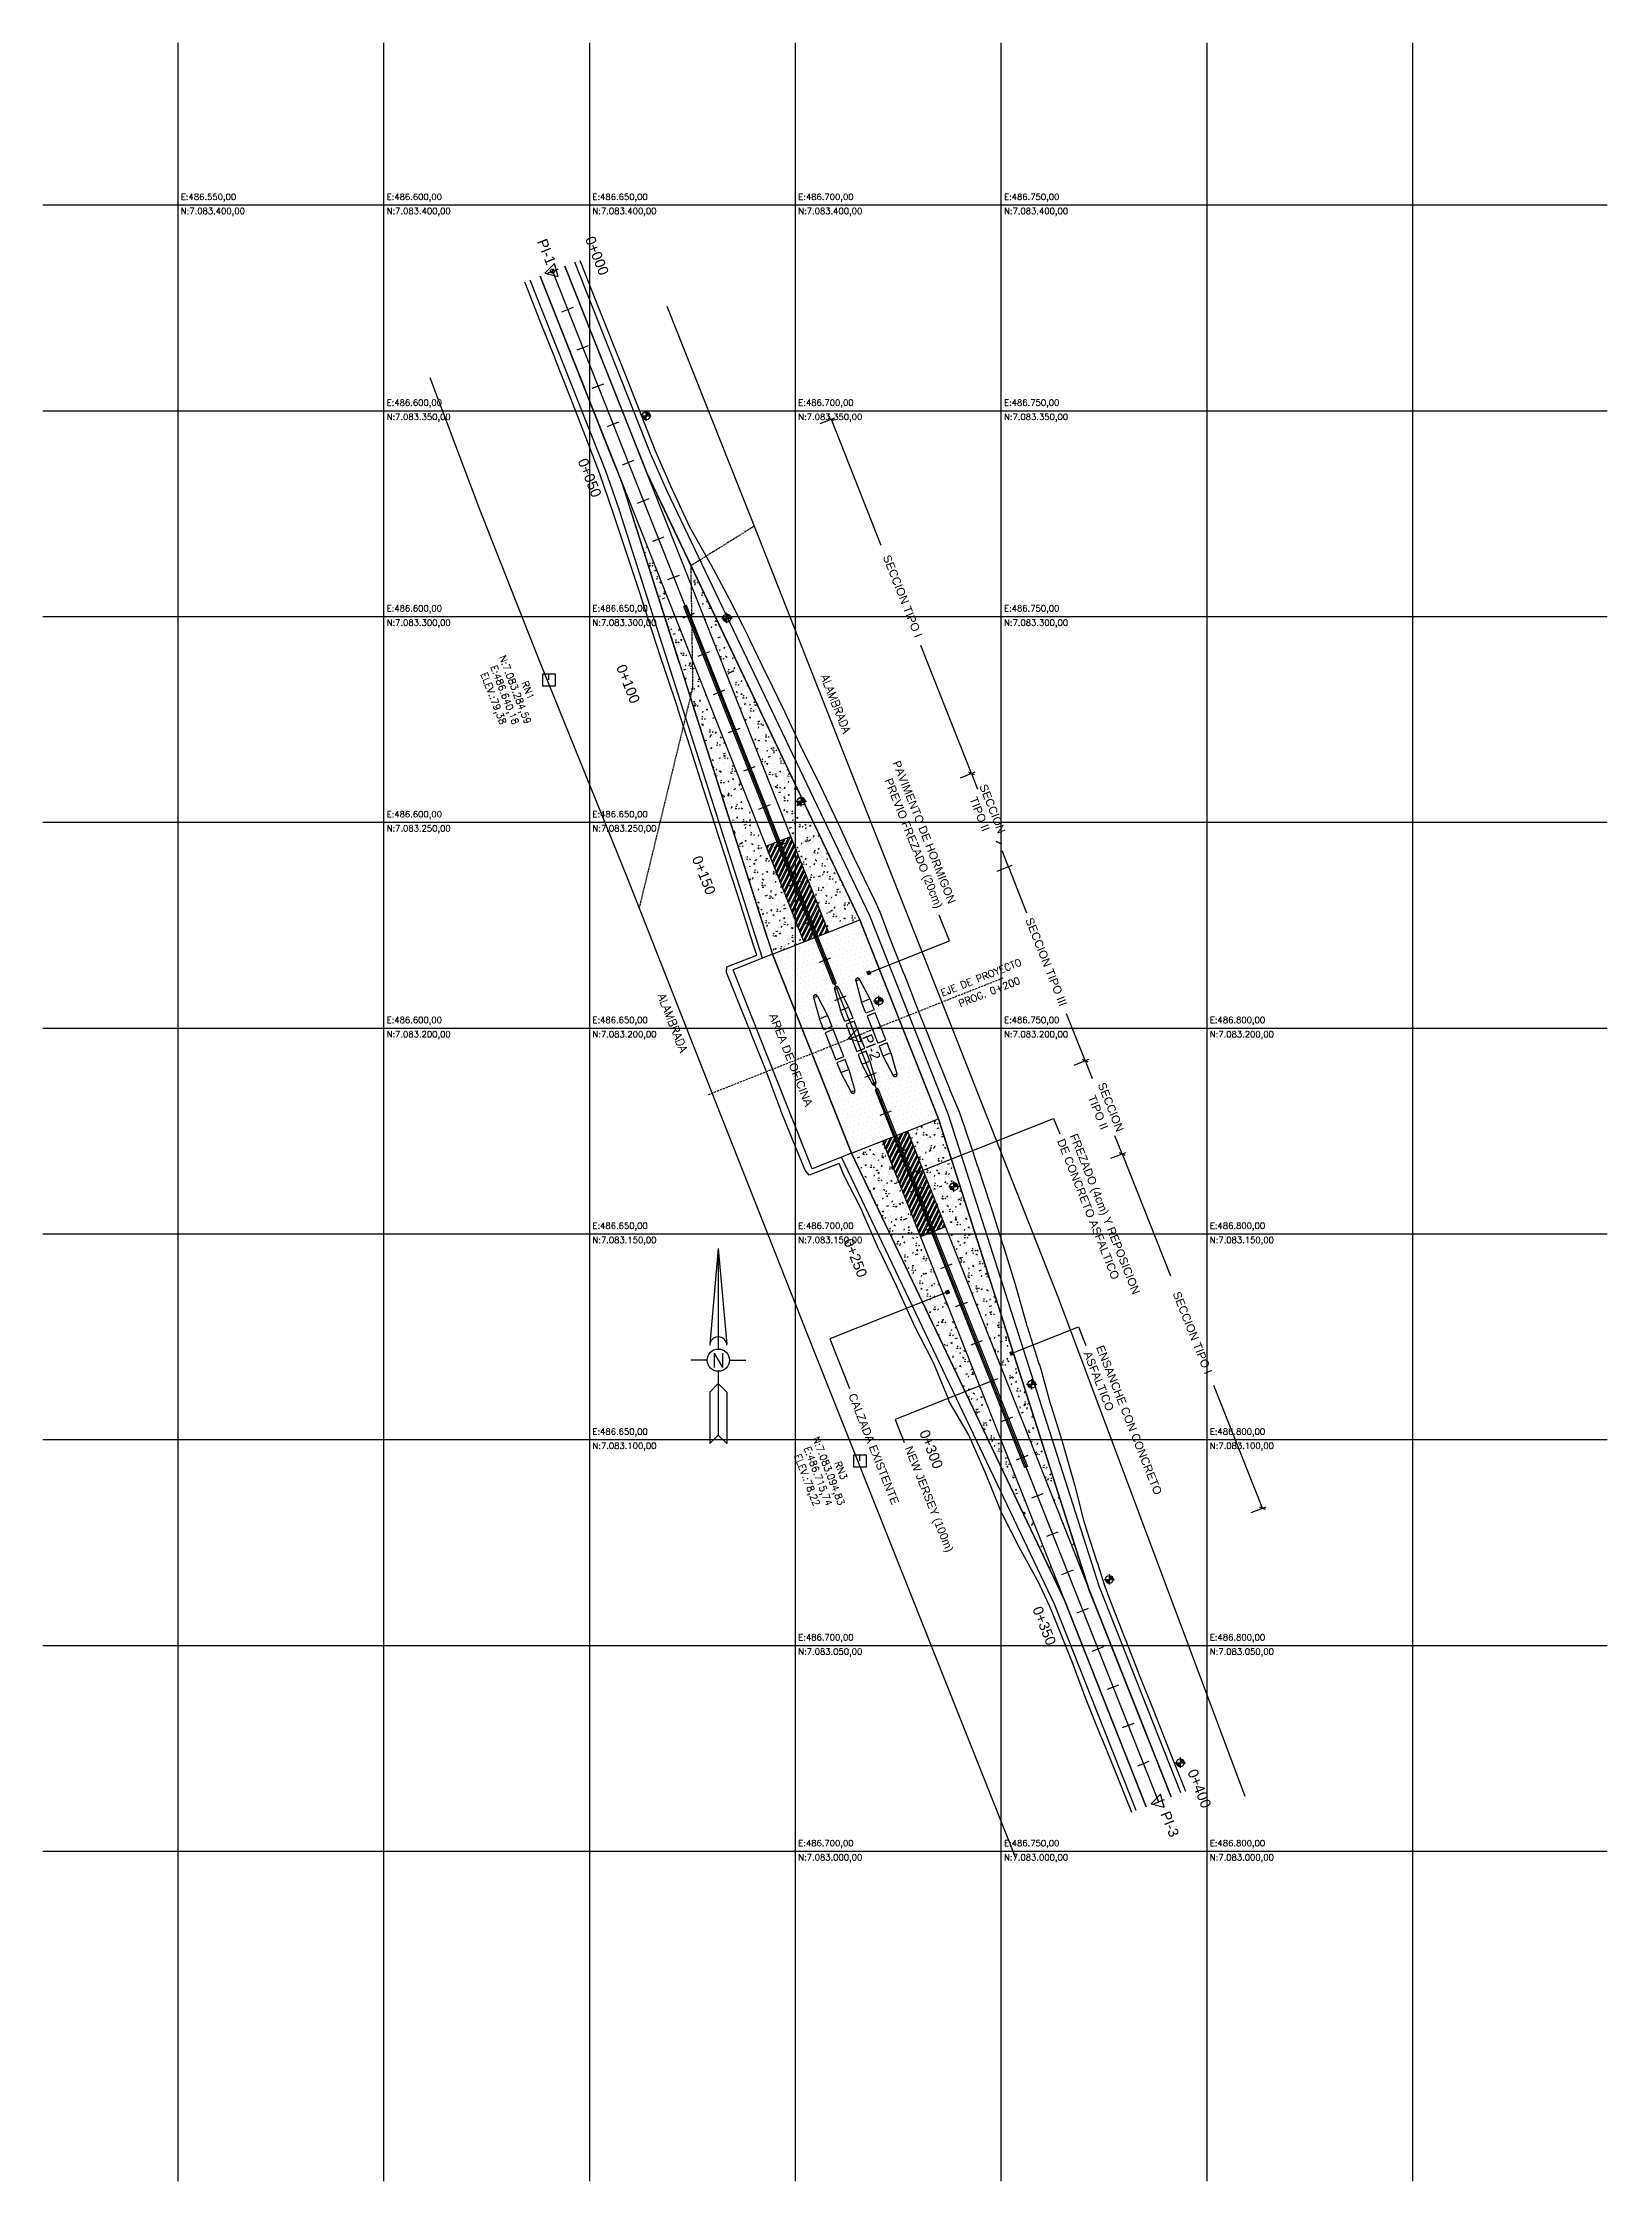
# Model space of a CAD drawing. Header units: metres. Extents: x 486561 to 486942, y 7083268 to 7083787.
import ezdxf

# ---------------------------------------------------------------- set-up
doc = ezdxf.new("R2010")
doc.units = ezdxf.units.M
doc.linetypes.add('DASHED', pattern=[0.75, 0.5, -0.25])
doc.linetypes.add('DASHED2', pattern=[0.375, 0.25, -0.125])
for name, color, linetype in [('ALAMBRADA', 45, 'Continuous'), ('C-ROAD', 7, 'Continuous'), ('C-ROAD-CNTR-N', 92, 'Continuous'), ('C-ROAD-CORR', 5, 'Continuous'), ('C-ROAD-PROF-GRID-MINR', 45, 'Continuous'), ('C-ROAD-STAN', 11, 'Continuous'), ('C-ROAD-STAN-MAJR', 7, 'Continuous'), ('C-TINN-BNDY', 110, 'Continuous'), ('C-TOPO-FEAT', 94, 'Continuous'), ('CALZADA Y BORDE', 4, 'Continuous'), ('grilla', 254, 'Continuous'), ('RN', 4, 'Continuous')]:
    doc.layers.add(name, color=color, linetype=linetype)
doc.styles.add('arial', font='arial.ttf')
doc.styles.get("Standard").update_dxf_attribs({"font": 'simplex.shx'})

msp = doc.modelspace()

# ---------------------------------------------------------------- texts
at = {"color": 7}
for s, height, rotation, p in [('ALAMBRADA', 2, 291.5272776652232, (486750.422646237, 7083633.437271784, 78.78)), ('EJE DE PROYECTO', 1.7, 21.59909924493812, (486780.0569321788, 7083555.663066156, -61.69020222496487)), ('PROG. 0+200', 1.7, 21.59909924493812, (486784.3880775921, 7083553.067799782, -61.69020222496487)), ('ALAMBRADA', 2, 291.5272776652232, (486710.7796548528, 7083555.914929135, 78.78))]:
    msp.add_text(s, height=height, rotation=rotation, dxfattribs=at).set_placement(p)
msp.add_text('N', height=3.485743499975876, dxfattribs=at).set_placement((486723.9349876627, 7083465.534654403, 0.1112952018004039))
at = {"layer": 'C-ROAD-CORR', "color": 7, "extrusion": (0.05868988459241525, -0.1482175699567987, 0.9872117550974717), "style": 'arial'}
for s, p in [('SECCION TIPO I', (3060492.244979384, 6324982.177091676, -1021372.67902503)), ('TIPO II', (3060490.176997722, 6324921.935463012, -1021354.419122174)), ('SECCION', (3060493.545801723, 6324923.91704555, -1021354.419122174)), ('AREA DE OFICINA', (3060425.556889446, 6324897.688702358, -1021310.074353701))]:
    msp.add_text(s, height=2, rotation=270.0000000140899, dxfattribs=at).set_placement(p)
at = {"layer": 'C-ROAD-CORR', "color": 7, "extrusion": (0.05870274693533115, -0.148212476194199, 0.9872117550974717), "style": 'arial'}
for s, p in [('PAVIMENTO DE HORMIGON', (3061032.020802215, 6324672.909674118, -1021324.795761502)), ('PREVIO FREZADO (20cm)', (3061028.651998212, 6324669.624544515, -1021324.795761502)), ('DE CONCRETO ASFALTICO', (3061035.344335178, 6324571.634306305, -1021323.719185183)), ('FREZADO (4cm) Y REPOSICION', (3061038.713139181, 6324571.64794887, -1021323.719185183)), ('ENSANCHE CON CONCRETO', (3061025.706106806, 6324520.970562856, -1021322.91012206)), ('ASFALTICO', (3061022.337302804, 6324520.749553307, -1021322.91012206)), ('CALZADA EXISTENTE', (3060965.437700091, 6324532.80392857, -1021320.724399844)), ('NEW JERSEY (100m)', (3060973.468313554, 6324521.977169672, -1021281.335886674))]:
    msp.add_text(s, height=2, rotation=269.9999999859102, dxfattribs=at).set_placement(p)
at = {"layer": 'C-ROAD-CORR', "color": 7, "extrusion": (0.05868988459241527, -0.1482175699567987, 0.9872117550974717), "style": 'arial'}
for s, p in [('SECCION TIPO III', (3060491.994764522, 6324891.178401414, -1021342.157431779)), ('TIPO II', (3060490.234806329, 6324846.88455967, -1021330.025436409)), ('SECCION', (3060493.60361033, 6324848.866142209, -1021330.025436408)), ('SECCION TIPO I', (3060491.853011176, 6324797.278026938, -1021311.417576277))]:
    msp.add_text(s, height=2, rotation=270.0000000178093, dxfattribs=at).set_placement(p)
at = {"layer": 'C-ROAD-STAN-MAJR', "color": 7, "linetype": 'Continuous', "lineweight": -3, "style": 'arial'}
for s, p in [('PI-1', (486681.5180087327, 7083739.136294293, -0.3931615797806237)), ('0+000', (486693.1501559861, 7083739.756473362, -64.59114989774105)), ('PI-2', (486760.4544386725, 7083545.873514341, -0.3931615763438598)), ('0+400', (486839.5080012296, 7083367.317309731, -64.19798831796042)), ('PI-3', (486832.9557462331, 7083357.105331267))]:
    msp.add_text(s, height=2.5, rotation=291.6046239185271, dxfattribs=at).set_placement(p)
at = {"layer": 'C-ROAD-STAN-MAJR', "color": 7, "style": 'arial'}
for s, p in [('0+050', (486691.3673665234, 7083685.796306361)), ('0+100', (486700.7123148178, 7083635.719021677)), ('0+150', (486719.1222941612, 7083589.231682965)), ('0+250', (486755.9422528479, 7083496.257005539)), ('0+300', (486774.3538177077, 7083449.770294725)), ('0+350', (486801.8288281002, 7083406.872901984))]:
    msp.add_text(s, height=2.5, rotation=291.6046239185271, dxfattribs=at).set_placement(p)
at = {"layer": 'RN', "color": 7}
for s, p in [('E:486.640,18', (486670.1677468946, 7083635.784742915)), ('N:7.083.284,59', (486672.2906981385, 7083638.160478823)), ('ELEV.:79,38', (486667.8127097407, 7083634.013611475)), ('RN1', (486677.7208736024, 7083631.92060108)), ('N:7.083.094,83', (486748.45477426, 7083448.309767346)), ('ELEV.:78,22', (486743.9912912315, 7083444.125112219)), ('E:486.715,74', (486746.3318230162, 7083445.934031438)), ('RN3', (486753.7689067688, 7083442.372191836))]:
    msp.add_text(s, height=1.7, rotation=291, dxfattribs=at).set_placement(p)

# ---------------------------------------------------------------- blocks, each defined once
blk = doc.blocks.new('*U20', base_point=(486700, 7083000))
at = {"layer": 'grilla', "linetype": 'ByBlock', "char_height": 1.5}
for s, insert, attachment_point in [('E:486.700,00', (486700.75, 7083000.75), 7), ('N:7.083.000,00', (486700.75, 7082999.25), 1)]:
    blk.add_mtext(s, dxfattribs=dict(at, insert=insert, attachment_point=attachment_point))
blk = doc.blocks.new('*U23', base_point=(486750, 7083000))
at = {"layer": 'grilla', "linetype": 'ByBlock', "char_height": 1.5}
for s, insert, attachment_point in [('E:486.750,00', (486750.75, 7083000.75), 7), ('N:7.083.000,00', (486750.75, 7082999.25), 1)]:
    blk.add_mtext(s, dxfattribs=dict(at, insert=insert, attachment_point=attachment_point))
blk = doc.blocks.new('*U26', base_point=(486800, 7083000))
at = {"layer": 'grilla', "linetype": 'ByBlock', "char_height": 1.5}
for s, insert, attachment_point in [('E:486.800,00', (486800.75, 7083000.75), 7), ('N:7.083.000,00', (486800.75, 7082999.25), 1)]:
    blk.add_mtext(s, dxfattribs=dict(at, insert=insert, attachment_point=attachment_point))
blk = doc.blocks.new('*U29', base_point=(486650, 7083100))
at = {"layer": 'grilla', "linetype": 'ByBlock', "char_height": 1.5}
for s, insert, attachment_point in [('E:486.650,00', (486650.75, 7083100.75), 7), ('N:7.083.100,00', (486650.75, 7083099.25), 1)]:
    blk.add_mtext(s, dxfattribs=dict(at, insert=insert, attachment_point=attachment_point))
blk = doc.blocks.new('*U32', base_point=(486700, 7083050))
at = {"layer": 'grilla', "linetype": 'ByBlock', "char_height": 1.5}
for s, insert, attachment_point in [('E:486.700,00', (486700.75, 7083050.75), 7), ('N:7.083.050,00', (486700.75, 7083049.25), 1)]:
    blk.add_mtext(s, dxfattribs=dict(at, insert=insert, attachment_point=attachment_point))
blk = doc.blocks.new('*U35', base_point=(486800.0000000001, 7083050))
at = {"layer": 'grilla', "linetype": 'ByBlock', "char_height": 1.5}
for s, insert, attachment_point in [('E:486.800,00', (486800.7500000001, 7083050.75), 7), ('N:7.083.050,00', (486800.7500000001, 7083049.25), 1)]:
    blk.add_mtext(s, dxfattribs=dict(at, insert=insert, attachment_point=attachment_point))
blk = doc.blocks.new('*U38', base_point=(486800, 7083100))
at = {"layer": 'grilla', "linetype": 'ByBlock', "char_height": 1.5}
for s, insert, attachment_point in [('E:486.800,00', (486800.75, 7083100.75), 7), ('N:7.083.100,00', (486800.75, 7083099.25), 1)]:
    blk.add_mtext(s, dxfattribs=dict(at, insert=insert, attachment_point=attachment_point))
blk = doc.blocks.new('*U41', base_point=(486800, 7083150))
at = {"layer": 'grilla', "linetype": 'ByBlock', "char_height": 1.5}
for s, insert, attachment_point in [('E:486.800,00', (486800.75, 7083150.75), 7), ('N:7.083.150,00', (486800.75, 7083149.25), 1)]:
    blk.add_mtext(s, dxfattribs=dict(at, insert=insert, attachment_point=attachment_point))
blk = doc.blocks.new('*U44', base_point=(486650, 7083150))
at = {"layer": 'grilla', "linetype": 'ByBlock', "char_height": 1.5}
for s, insert, attachment_point in [('E:486.650,00', (486650.75, 7083150.75), 7), ('N:7.083.150,00', (486650.75, 7083149.25), 1)]:
    blk.add_mtext(s, dxfattribs=dict(at, insert=insert, attachment_point=attachment_point))
blk = doc.blocks.new('*U47', base_point=(486700, 7083150))
at = {"layer": 'grilla', "linetype": 'ByBlock', "char_height": 1.5}
for s, insert, attachment_point in [('E:486.700,00', (486700.75, 7083150.75), 7), ('N:7.083.150,00', (486700.75, 7083149.25), 1)]:
    blk.add_mtext(s, dxfattribs=dict(at, insert=insert, attachment_point=attachment_point))
blk = doc.blocks.new('*U50', base_point=(486800, 7083200))
at = {"layer": 'grilla', "linetype": 'ByBlock', "char_height": 1.5}
for s, insert, attachment_point in [('E:486.800,00', (486800.75, 7083200.75), 7), ('N:7.083.200,00', (486800.75, 7083199.25), 1)]:
    blk.add_mtext(s, dxfattribs=dict(at, insert=insert, attachment_point=attachment_point))
blk = doc.blocks.new('*U53', base_point=(486750, 7083200))
at = {"layer": 'grilla', "linetype": 'ByBlock', "char_height": 1.5}
for s, insert, attachment_point in [('E:486.750,00', (486750.75, 7083200.75), 7), ('N:7.083.200,00', (486750.75, 7083199.25), 1)]:
    blk.add_mtext(s, dxfattribs=dict(at, insert=insert, attachment_point=attachment_point))
blk = doc.blocks.new('*U56', base_point=(486650, 7083200))
at = {"layer": 'grilla', "linetype": 'ByBlock', "char_height": 1.5}
for s, insert, attachment_point in [('E:486.650,00', (486650.75, 7083200.75), 7), ('N:7.083.200,00', (486650.75, 7083199.25), 1)]:
    blk.add_mtext(s, dxfattribs=dict(at, insert=insert, attachment_point=attachment_point))
blk = doc.blocks.new('*U59', base_point=(486600, 7083200))
at = {"layer": 'grilla', "linetype": 'ByBlock', "char_height": 1.5}
for s, insert, attachment_point in [('E:486.600,00', (486600.75, 7083200.75), 7), ('N:7.083.200,00', (486600.75, 7083199.25), 1)]:
    blk.add_mtext(s, dxfattribs=dict(at, insert=insert, attachment_point=attachment_point))
blk = doc.blocks.new('*U62', base_point=(486650, 7083250))
at = {"layer": 'grilla', "linetype": 'ByBlock', "char_height": 1.5}
for s, insert, attachment_point in [('E:486.650,00', (486650.75, 7083250.75), 7), ('N:7.083.250,00', (486650.75, 7083249.25), 1)]:
    blk.add_mtext(s, dxfattribs=dict(at, insert=insert, attachment_point=attachment_point))
blk = doc.blocks.new('*U65', base_point=(486600, 7083250))
at = {"layer": 'grilla', "linetype": 'ByBlock', "char_height": 1.5}
for s, insert, attachment_point in [('E:486.600,00', (486600.75, 7083250.75), 7), ('N:7.083.250,00', (486600.75, 7083249.25), 1)]:
    blk.add_mtext(s, dxfattribs=dict(at, insert=insert, attachment_point=attachment_point))
blk = doc.blocks.new('*U68', base_point=(486750, 7083300))
at = {"layer": 'grilla', "linetype": 'ByBlock', "char_height": 1.5}
for s, insert, attachment_point in [('E:486.750,00', (486750.75, 7083300.75), 7), ('N:7.083.300,00', (486750.75, 7083299.25), 1)]:
    blk.add_mtext(s, dxfattribs=dict(at, insert=insert, attachment_point=attachment_point))
blk = doc.blocks.new('*U71', base_point=(486650, 7083300))
at = {"layer": 'grilla', "linetype": 'ByBlock', "char_height": 1.5}
for s, insert, attachment_point in [('E:486.650,00', (486650.75, 7083300.75), 7), ('N:7.083.300,00', (486650.75, 7083299.25), 1)]:
    blk.add_mtext(s, dxfattribs=dict(at, insert=insert, attachment_point=attachment_point))
blk = doc.blocks.new('*U74', base_point=(486600, 7083300))
at = {"layer": 'grilla', "linetype": 'ByBlock', "char_height": 1.5}
for s, insert, attachment_point in [('E:486.600,00', (486600.75, 7083300.75), 7), ('N:7.083.300,00', (486600.75, 7083299.25), 1)]:
    blk.add_mtext(s, dxfattribs=dict(at, insert=insert, attachment_point=attachment_point))
blk = doc.blocks.new('*U77', base_point=(486600, 7083350))
at = {"layer": 'grilla', "linetype": 'ByBlock', "char_height": 1.5}
for s, insert, attachment_point in [('E:486.600,00', (486600.75, 7083350.75), 7), ('N:7.083.350,00', (486600.75, 7083349.25), 1)]:
    blk.add_mtext(s, dxfattribs=dict(at, insert=insert, attachment_point=attachment_point))
blk = doc.blocks.new('*U80', base_point=(486700, 7083350))
at = {"layer": 'grilla', "linetype": 'ByBlock', "char_height": 1.5}
for s, insert, attachment_point in [('E:486.700,00', (486700.75, 7083350.75), 7), ('N:7.083.350,00', (486700.75, 7083349.25), 1)]:
    blk.add_mtext(s, dxfattribs=dict(at, insert=insert, attachment_point=attachment_point))
blk = doc.blocks.new('*U83', base_point=(486750.0000000001, 7083350))
at = {"layer": 'grilla', "linetype": 'ByBlock', "char_height": 1.5}
for s, insert, attachment_point in [('E:486.750,00', (486750.7500000001, 7083350.75), 7), ('N:7.083.350,00', (486750.7500000001, 7083349.25), 1)]:
    blk.add_mtext(s, dxfattribs=dict(at, insert=insert, attachment_point=attachment_point))
blk = doc.blocks.new('*U86', base_point=(486750, 7083400))
at = {"layer": 'grilla', "linetype": 'ByBlock', "char_height": 1.5}
for s, insert, attachment_point in [('E:486.750,00', (486750.75, 7083400.75), 7), ('N:7.083.400,00', (486750.75, 7083399.25), 1)]:
    blk.add_mtext(s, dxfattribs=dict(at, insert=insert, attachment_point=attachment_point))
blk = doc.blocks.new('*U89', base_point=(486700, 7083400))
at = {"layer": 'grilla', "linetype": 'ByBlock', "char_height": 1.5}
for s, insert, attachment_point in [('E:486.700,00', (486700.75, 7083400.75), 7), ('N:7.083.400,00', (486700.75, 7083399.25), 1)]:
    blk.add_mtext(s, dxfattribs=dict(at, insert=insert, attachment_point=attachment_point))
blk = doc.blocks.new('*U92', base_point=(486650, 7083400))
at = {"layer": 'grilla', "linetype": 'ByBlock', "char_height": 1.5}
for s, insert, attachment_point in [('E:486.650,00', (486650.75, 7083400.75), 7), ('N:7.083.400,00', (486650.75, 7083399.25), 1)]:
    blk.add_mtext(s, dxfattribs=dict(at, insert=insert, attachment_point=attachment_point))
blk = doc.blocks.new('*U95', base_point=(486600, 7083400))
at = {"layer": 'grilla', "linetype": 'ByBlock', "char_height": 1.5}
for s, insert, attachment_point in [('E:486.600,00', (486600.75, 7083400.75), 7), ('N:7.083.400,00', (486600.75, 7083399.25), 1)]:
    blk.add_mtext(s, dxfattribs=dict(at, insert=insert, attachment_point=attachment_point))
blk = doc.blocks.new('*U98', base_point=(486550, 7083400))
at = {"layer": 'grilla', "linetype": 'ByBlock', "char_height": 1.5}
for s, insert, attachment_point in [('E:486.550,00', (486550.75, 7083400.75), 7), ('N:7.083.400,00', (486550.75, 7083399.25), 1)]:
    blk.add_mtext(s, dxfattribs=dict(at, insert=insert, attachment_point=attachment_point))

# ---------------------------------------------------------------- linework, layer by layer
at = {"color": 7, "linetype": 'ByBlock', "lineweight": -2}
for p, q in [((486685.7509361865, 7083733.749584504, -3.419880593328053e-09), (486683.4544447121, 7083731.38226873, -3.419880593328053e-09)), ((486683.4544447121, 7083731.38226873, -3.419880593328053e-09), (486686.6528460491, 7083730.577106661, -3.419880593328053e-09)), ((486686.6528460491, 7083730.577106661, -3.419880593328053e-09), (486685.7509361865, 7083733.749584504, -3.419880593328053e-09)), ((486759.3908843051, 7083547.800152019, 1.735707480615181e-09), (486757.0943928307, 7083545.432836244, 1.735707480615181e-09)), ((486760.2927941677, 7083544.627674175, 1.735707480615181e-09), (486759.3908843051, 7083547.800152019, 1.735707480615181e-09)), ((486757.0943928307, 7083545.432836244, 1.735707480615181e-09), (486760.2927941677, 7083544.627674175, 1.735707480615181e-09)), ((486833.0255967451, 7083361.884174519, 0.3931615797980347), (486830.7291052708, 7083359.516858744, 0.3931615797980347)), ((486833.9275066077, 7083358.711696676, 0.3931615797980347), (486833.0255967451, 7083361.884174519, 0.3931615797980347)), ((486830.7291052708, 7083359.516858744, 0.3931615797980347), (486833.9275066077, 7083358.711696676, 0.3931615797980347))]:
    msp.add_line(p, q, dxfattribs=at)
at = {"color": 7}
for p, q in [((486683.8914554879, 7083731.350597439), (486686.6806958106, 7083732.4551962)), ((486687.5734513566, 7083722.053129697), (486690.3626916793, 7083723.157728458)), ((486691.2554472252, 7083712.755661954), (486694.044687548, 7083713.860260715)), ((486694.9374430939, 7083703.458194212), (486697.7266834167, 7083704.562792973)), ((486698.6194389626, 7083694.160726469), (486701.4086792854, 7083695.26532523)), ((486702.3014348313, 7083684.863258727), (486705.0906751541, 7083685.967857487)), ((486705.9834307, 7083675.565790984), (486708.7726710227, 7083676.670389744)), ((486709.6654265687, 7083666.268323242), (486712.4546668914, 7083667.372922002)), ((486713.3474224373, 7083656.9708555), (486716.1366627601, 7083658.07545426)), ((486717.029418306, 7083647.673387757), (486719.8186586288, 7083648.777986517)), ((486720.7114141747, 7083638.375920014), (486723.5006544975, 7083639.480518775)), ((486724.3934100434, 7083629.078452271), (486727.1826503662, 7083630.183051032)), ((486728.0754059121, 7083619.780984529), (486730.8646462348, 7083620.88558329)), ((486731.7574017807, 7083610.483516786), (486734.5466421035, 7083611.588115547)), ((486735.4393976494, 7083601.186049044), (486738.2286379722, 7083602.290647805)), ((486739.1213935181, 7083591.888581302), (486741.9106338409, 7083592.993180063)), ((486742.8033893867, 7083582.591113559), (486745.5926297095, 7083583.69571232)), ((486746.4853852554, 7083573.293645817), (486749.2746255782, 7083574.398244577)), ((486750.1673811241, 7083563.996178074), (486752.9566214469, 7083565.100776834)), ((486753.8493769928, 7083554.698710332), (486756.6386173156, 7083555.803309092)), ((486757.5313728615, 7083545.40124259), (486760.3206131842, 7083546.50584135)), ((486761.2133687302, 7083536.103774847), (486764.0026090529, 7083537.208373607)), ((486764.8953645988, 7083526.806307104), (486767.6846049216, 7083527.910905865)), ((486768.5773604675, 7083517.508839361), (486771.3666007903, 7083518.613438122)), ((486772.2593563362, 7083508.211371619), (486775.048596659, 7083509.31597038)), ((486775.9413522049, 7083498.913903876), (486778.7305925277, 7083500.018502637)), ((486725.5807018257, 7083494.436190841, 0.1112952018004039), (486723.515976219, 7083471.165835503, 0.1112952018004039)), ((486725.5807018253, 7083494.436190841, 0.1112952018004039), (486727.645427432, 7083471.165835503, 0.1112952018004039)), ((486725.5807018255, 7083494.436190841, 0.1112952018004039), (486725.5807018255, 7083470.015568722, 0.1112952018004039)), ((486779.6233480736, 7083489.616436134), (486782.4125883963, 7083490.721034895)), ((486783.3053439423, 7083480.318968392), (486786.094584265, 7083481.423567153)), ((486786.9873398109, 7083471.021500649), (486789.7765801337, 7083472.12609941)), ((486722.8713595805, 7083467.306226477, 0.1112952018004039), (486718.8907618282, 7083467.306226477, 0.1112952018004039)), ((486725.5807018255, 7083464.596884232, 0.1112952018004039), (486725.5807018255, 7083463.279319832, 0.1112952018004039)), ((486725.5807018255, 7083464.596884232, 0.1112952018004039), (486725.5807018255, 7083449.085865984, 0.1112952018004039)), ((486728.2900440704, 7083467.306226477, 0.1112952018004039), (486732.2706418227, 7083467.306226477, 0.1112952018004039)), ((486725.5807018256, 7083461.637378264, 0.1112952018004039), (486723.5159762188, 7083459.572652658, 0.1112952018004039)), ((486723.5159762188, 7083459.572652658, 0.1112952018004039), (486723.5159762188, 7083447.021140376, 0.1112952018004039)), ((486725.5807018251, 7083461.637378264, 0.1112952018004039), (486727.6454274318, 7083459.572652658, 0.1112952018004039)), ((486727.6454274318, 7083459.572652658, 0.1112952018004039), (486727.6454274318, 7083447.021140377, 0.1112952018004039)), ((486790.6693356796, 7083461.724032907), (486793.4585760024, 7083462.828631667)), ((486725.5807018259, 7083449.085865984, 0.1112952018004039), (486723.5159762192, 7083447.021140376, 0.1112952018004039)), ((486725.5807018255, 7083449.085865984, 0.1112952018004039), (486727.6454274322, 7083447.021140376, 0.1112952018004039)), ((486794.3513315483, 7083452.426565164), (486797.1405718711, 7083453.531163924)), ((486798.033327417, 7083443.129097422), (486800.8225677398, 7083444.233696182)), ((486801.7153232857, 7083433.831629679), (486804.5045636084, 7083434.936228439)), ((486805.3973191543, 7083424.534161936), (486808.1865594771, 7083425.638760697)), ((486809.079315023, 7083415.236694194), (486811.8685553458, 7083416.341292955)), ((486812.7613108917, 7083405.939226451), (486815.5505512145, 7083407.043825212)), ((486816.4433067604, 7083396.641758709), (486819.2325470832, 7083397.74635747)), ((486820.1253026291, 7083387.344290966), (486822.9145429519, 7083388.448889727)), ((486823.8072984978, 7083378.046823224), (486826.5965388205, 7083379.151421985)), ((486827.4892943664, 7083368.749355481), (486830.2785346892, 7083369.853954242)), ((486831.1712902351, 7083359.451887739), (486833.9605305579, 7083360.556486499))]:
    msp.add_line(p, q, dxfattribs=at)
at = {"color": 0, "linetype": 'ByBlock', "lineweight": -2}
for p, q in [((486708.0534856492, 7083695.525716819, 78.74), (486708.0534856492, 7083698.025716819, 78.74)), ((486706.8034856492, 7083696.775716819, 78.74), (486709.3034856492, 7083696.775716819, 78.74)), ((486726.4334856492, 7083647.625716819, 78.44), (486728.9334856492, 7083647.625716819, 78.44)), ((486727.6834856492, 7083646.375716819, 78.44), (486727.6834856492, 7083648.875716819, 78.44)), ((486745.7234856492, 7083601.845716819, 78.53), (486745.7234856492, 7083604.345716819, 78.53)), ((486744.4734856492, 7083603.095716819, 78.53), (486746.9734856492, 7083603.095716819, 78.53)), ((486763.3234856492, 7083554.57571682, 78.3), (486765.8234856492, 7083554.57571682, 78.3)), ((486764.5734856492, 7083553.32571682, 78.3), (486764.5734856492, 7083555.82571682, 78.3)), ((486782.8234856492, 7083508.225716819, 77.68), (486782.8234856492, 7083510.725716819, 77.68)), ((486781.5734856492, 7083509.475716819, 77.68), (486784.0734856492, 7083509.475716819, 77.68)), ((486800.4634856493, 7083461.44571682, 77.42), (486802.9634856493, 7083461.44571682, 77.42)), ((486801.7134856493, 7083460.19571682, 77.42), (486801.7134856493, 7083462.69571682, 77.42)), ((486819.3334856493, 7083414.03571682, 77.47), (486821.8334856493, 7083414.03571682, 77.47)), ((486820.5834856493, 7083412.78571682, 77.47), (486820.5834856493, 7083415.28571682, 77.47)), ((486837.8334856493, 7083368.255716819, 76.86), (486837.8334856493, 7083370.755716819, 76.86)), ((486836.5834856493, 7083369.505716819, 76.86), (486839.0834856493, 7083369.505716819, 76.86))]:
    msp.add_line(p, q, dxfattribs=at)
at = {"color": 7, "linetype": 'ByBlock', "extrusion": (-0.05868988459241528, 0.1482175699567987, 0.9872117550974718)}
for p, q in [((486752.3462747406, 7083696.209454658, -27.14833936141804), (486753.6394886236, 7083695.659741187, -26.98892496258486)), ((486786.4325816823, 7083610.126654955, -12.19764136604499), (486787.7257955658, 7083609.576941483, -12.0382269670954)), ((486814.0604304597, 7083540.354280452, -0.07970720087178051), (486815.3536443432, 7083539.804566981, 0.07970719796139747)), ((486823.0305112308, 7083517.700912114, 3.854687007609755), (486824.3237251146, 7083517.151198642, 4.014101406559348)), ((486857.1164036273, 7083431.619159315, 18.80520317796618), (486858.4096175107, 7083431.069445843, 18.96461757691577))]:
    msp.add_line(p, q, dxfattribs=at)
at = {"color": 7, "linetype": 'ByBlock', "extrusion": (-0.05868988459241529, 0.1482175699567987, 0.9872117550974717)}
for p, q in [((486753.6394886171, 7083695.659741181, -26.9889249621192), (486752.3462747341, 7083696.209454653, -27.14833936095238)), ((486787.7257955583, 7083609.576941479, -12.03822696779389), (486786.4325816749, 7083610.126654951, -12.19764136674348)), ((486794.379307745, 7083592.773178211, -32.3830271307379), (486793.0860938616, 7083593.322891684, -32.54244152968749)), ((486815.3536443399, 7083539.804566979, 0.07970719749573618), (486814.0604304565, 7083540.354280453, -0.07970720168668777)), ((486824.3237251077, 7083517.151198642, 4.014101405162364), (486823.0305112248, 7083517.700912113, 3.854687006445602)), ((486858.4096175056, 7083431.069445839, 18.96461757656652), (486857.1164036222, 7083431.619159312, 18.8052031773841))]:
    msp.add_line(p, q, dxfattribs=at)
at = {"color": 7, "linetype": 'DASHED2'}
for p, q in [((486734.2634856493, 7083669.90571682, 77.83), (486718.8834856492, 7083660.315716819, 77.83)), ((486718.8834856492, 7083660.315716819, 77.83), (486719.3434856493, 7083630.765716819, 77.83)), ((486719.3434856493, 7083630.765716819, 77.83), (486706.3934856493, 7083577.385716819, 77.83))]:
    msp.add_line(p, q, dxfattribs=at)
at = {"color": 7, "linetype": 'ByBlock', "extrusion": (-0.0586898845924153, 0.1482175699567987, 0.9872117550974717)}
msp.add_line((486793.0860938643, 7083593.322891688, -32.54244153061882), (486794.3793077478, 7083592.773178214, -32.38302713143639), dxfattribs=at)
at = {"color": 7, "linetype": 'DASHED', "lineweight": -3}
msp.add_line((486794.7223304504, 7083560.129656383), (486723.1296555953, 7083531.777427557), dxfattribs=at)
at = {"color": 0, "linetype": 'ByBlock', "lineweight": -2, "extrusion": (0.05870274693533113, -0.1482124761941991, 0.9872117550974717)}
for p, q in [((486762.5905608175, 7083561.593881837, -27.24119651867209), (486763.055426216, 7083561.778001802, -27.2411965186967)), ((486780.829473271, 7083483.669886034, -35.900555498401), (486780.3646078724, 7083483.485766069, -35.90055549836962))]:
    msp.add_line(p, q, dxfattribs=at)
at = {"color": 0, "linetype": 'ByBlock', "lineweight": -2, "extrusion": (0.05870274693533111, -0.1482124761941991, 0.9872117550974717)}
msp.add_line((486774.4997258466, 7083513.165621793, -34.12948232483395), (486774.9645912451, 7083513.349741758, -34.12948232485068), dxfattribs=at)
at = {"color": 0, "linetype": 'ByBlock', "lineweight": -2, "extrusion": (0.05870274693533112, -0.1482124761941991, 0.9872117550974717)}
msp.add_line((486797.3568667063, 7083469.159981892, -41.27576948400507), (486797.8217321048, 7083469.344101856, -41.27576948401359), dxfattribs=at)
at = {"color": 0, "linetype": 'ByBlock', "lineweight": -2, "extrusion": (0.05870274693533113, -0.1482124761941991, 0.9872117550974718)}
msp.add_line((486791.6033868628, 7083462.047330398, 0.1112952012540961), (486791.1385214643, 7083461.863210433, 0.111295201274604), dxfattribs=at)
at = {"color": 0, "linetype": 'ByBlock', "lineweight": -2, "const_width": 0.9615384615380563}
for points, elevation in [([(486707.5727164185, 7083696.775716819, 0.4142135623730949), (486708.0534856492, 7083696.294947588, 1)], 78.74), ([(486708.53425488, 7083696.775716819, 0.4142135623730949), (486708.0534856492, 7083697.25648605, 1)], 78.74), ([(486727.2027164185, 7083647.625716819, 0.4142135623730949), (486727.6834856492, 7083647.144947588, 1)], 78.44), ([(486728.16425488, 7083647.625716819, 0.4142135623730949), (486727.6834856492, 7083648.10648605, 1)], 78.44), ([(486745.2427164185, 7083603.095716819, 0.4142135623730949), (486745.7234856492, 7083602.614947588, 1)], 78.53), ([(486746.20425488, 7083603.095716819, 0.4142135623730949), (486745.7234856492, 7083603.57648605, 1)], 78.53), ([(486764.0927164185, 7083554.57571682, 0.4142135623730949), (486764.5734856492, 7083554.094947589, 1)], 78.3), ([(486765.05425488, 7083554.57571682, 0.4142135623730949), (486764.5734856492, 7083555.056486051, 1)], 78.3), ([(486782.3427164185, 7083509.475716819, 0.4142135623730949), (486782.8234856492, 7083508.994947588, 1)], 77.68), ([(486783.30425488, 7083509.475716819, 0.4142135623730949), (486782.8234856492, 7083509.95648605, 1)], 77.68), ([(486801.2327164185, 7083461.44571682, 0.4142135623730949), (486801.7134856493, 7083460.964947589, 1)], 77.42), ([(486802.19425488, 7083461.44571682, 0.4142135623730949), (486801.7134856493, 7083461.926486051, 1)], 77.42), ([(486820.1027164185, 7083414.03571682, 0.4142135623730949), (486820.5834856493, 7083413.554947589, 1)], 77.47), ([(486821.06425488, 7083414.03571682, 0.4142135623730949), (486820.5834856493, 7083414.516486051, 1)], 77.47), ([(486838.31425488, 7083369.505716819, 0.4142135623730949), (486837.8334856493, 7083369.98648605, 1)], 76.86), ([(486837.3527164185, 7083369.505716819, 0.4142135623730949), (486837.8334856493, 7083369.024947588, 1)], 76.86)]:
    msp.add_lwpolyline(points, format="xyb", dxfattribs=dict(at, elevation=elevation))
at = {"color": 0, "linetype": 'ByBlock', "lineweight": -2}
for centre in [(486708.0534856492, 7083696.775716819, 78.74), (486727.6834856492, 7083647.625716819, 78.44), (486745.7234856492, 7083603.095716819, 78.53), (486764.5734856492, 7083554.57571682, 78.3), (486782.8234856492, 7083509.475716819, 77.68), (486801.7134856493, 7083461.44571682, 77.42), (486820.5834856493, 7083414.03571682, 77.47), (486837.8334856493, 7083369.505716819, 76.86)]:
    msp.add_circle(centre, 0.9615384615384953, dxfattribs=at)
at = {"color": 7}
msp.add_circle((486725.5807018255, 7083467.306226477, 0.1112952018004039), 2.709342244907373, dxfattribs=at)
at = {"color": 7, "linetype": 'ByBlock', "lineweight": -2}
for centre, start, end in [((486685.2860756493, 7083731.902986632, -3.435653332459454e-09), 45.87002357112561, 225.8700235711256), ((486685.2860756493, 7083731.902986632, -3.435653332459454e-09), 225.8700235711256, 45.87002357112561), ((486758.9260237679, 7083545.953554146, 1.71993474148378e-09), 45.87002357112561, 225.8700235711256), ((486758.9260237679, 7083545.953554146, 1.71993474148378e-09), 225.8700235711256, 45.87002357112561), ((486832.5607362079, 7083360.037576647, 0.393161579782262), 45.87002357112561, 225.8700235711256), ((486832.5607362079, 7083360.037576647, 0.393161579782262), 225.8700235711256, 45.87002357112561)]:
    msp.add_arc(centre, 0.0892598845906522, start, end, dxfattribs=at)
at = {"color": 7}
for centre, start, end in [((486725.6017459393, 7083470.868294403, 0.1112952018004039), 90.57229451207387, 177.9777420699999), ((486725.5596577116, 7083470.868294403, 0.1112952018004039), 2.022257930000135, 89.42770548112023)]:
    msp.add_arc(centre, 2.10688538676317, start, end, dxfattribs=at)
at = {"color": 0, "linetype": 'ByBlock', "extrusion": (0.05870274693533113, -0.1482124761941991, 0.9872117550974717)}
for points in [[(3061008.388704955, 6324626.44397622, -1021324.795761503), (3061007.388704955, 6324626.443976221, -1021324.795761503), (3061008.388704955, 6324627.44397622, -1021324.795761503), (3061007.388704956, 6324627.443976221, -1021324.795761503)], [(3060996.651256895, 6324547.911291903, -1021320.724399844), (3060997.651256895, 6324547.911291902, -1021320.724399844), (3060996.651256894, 6324546.911291904, -1021320.724399844), (3060997.651256894, 6324546.911291903, -1021320.724399844)]]:
    msp.add_solid(points, dxfattribs=at)
at = {"color": 0, "linetype": 'ByBlock', "extrusion": (0.05870274693533111, -0.1482124761941991, 0.9872117550974717)}
msp.add_solid([(3061001.627803414, 6324576.567085201, -1021323.719185183), (3061000.627803414, 6324576.567085202, -1021323.719185183), (3061001.627803414, 6324577.567085201, -1021323.719185183), (3061000.627803414, 6324577.567085202, -1021323.719185183)], dxfattribs=at)
at = {"color": 0, "linetype": 'ByBlock', "extrusion": (0.05870274693533112, -0.1482124761941991, 0.9872117550974717)}
msp.add_solid([(3061006.674157495, 6324526.728401641, -1021322.910122061), (3061005.674157495, 6324526.728401642, -1021322.910122061), (3061006.674157495, 6324527.728401641, -1021322.910122061), (3061005.674157495, 6324527.728401642, -1021322.910122061)], dxfattribs=at)
at = {"color": 0, "linetype": 'ByBlock', "extrusion": (0.05870274693533113, -0.1482124761941991, 0.9872117550974718)}
msp.add_solid([(3060998.705807814, 6324529.889378355, -1021281.335886675), (3060999.705807814, 6324529.889378354, -1021281.335886675), (3060998.705807815, 6324528.889378355, -1021281.335886675), (3060999.705807814, 6324528.889378354, -1021281.335886675)], dxfattribs=at)
at = {"layer": 'ALAMBRADA', "color": 7}
for p, q in [((486735.2134856493, 7083667.86571682, 76.05), (486713.1134856492, 7083723.275716819, 76.05)), ((486655.4734856492, 7083706.025716819, 78.78), (486667.4034856493, 7083674.475716819, 78.78)), ((486667.4034856493, 7083674.475716819, 78.78), (486681.6934856492, 7083638.145716819, 78.78)), ((486760.7534856492, 7083602.805716819, 76.05), (486735.2134856493, 7083667.86571682, 76.05)), ((486681.6934856492, 7083638.145716819, 78.78), (486703.4934856492, 7083584.375716819, 78.78)), ((486779.6234856492, 7083554.98571682, 76.05), (486760.7534856492, 7083602.805716819, 76.05)), ((486703.4934856492, 7083584.375716819, 78.78), (486723.7534856492, 7083532.935716819, 78.78)), ((486808.3034856492, 7083482.185716819, 76.05), (486779.6234856492, 7083554.98571682, 76.05)), ((486723.7534856492, 7083532.935716819, 78.78), (486747.0734856492, 7083473.895716819, 78.78)), ((486853.5834856493, 7083361.305716819, 76.05), (486808.3034856492, 7083482.185716819, 76.05)), ((486747.0734856492, 7083473.895716819, 78.78), (486797.7534856492, 7083346.36571682, 78.78))]:
    msp.add_line(p, q, dxfattribs=at)
at = {"layer": 'C-ROAD', "color": 7, "linetype": 'Continuous', "lineweight": -3}
for p, q in [((486682.2643986329, 7083730.706248162), (486702.1471763238, 7083680.499922353)), ((486688.3077526656, 7083733.099545477), (486708.1905303565, 7083682.893219667)), ((486708.1905303565, 7083682.893219667), (486759.9519169907, 7083574.32443339)), ((486702.1471763238, 7083680.499922353), (486738.7536905378, 7083565.92948281)), ((486759.9519169907, 7083574.32443339), (486779.0982955079, 7083525.977601129)), ((486738.7536905378, 7083565.92948281), (486757.900069055, 7083517.582650549)), ((486779.0982955079, 7083525.977601129), (486815.704809722, 7083411.407161586)), ((486757.900069055, 7083517.582650549), (486809.6614556893, 7083409.013864271)), ((486809.6614556893, 7083409.013864271), (486829.5442333802, 7083358.807538462)), ((486815.704809722, 7083411.407161586), (486835.5875874129, 7083361.200835777))]:
    msp.add_line(p, q, dxfattribs=at)
at = {"layer": 'C-ROAD-CNTR-N', "color": 7, "linetype": 'Continuous', "lineweight": -3}
for p, q in [((486682.2643986329, 7083730.706248162), (486746.3311267479, 7083568.930309443)), ((486685.2860756493, 7083731.90289682), (486832.5659103965, 7083360.004187119)), ((486688.3077526656, 7083733.099545477), (486752.3744807802, 7083571.323606758)), ((486737.126137076, 7083592.1739788), (486743.1694911084, 7083594.567276115)), ((486771.5208592975, 7083522.976774497), (486835.5875874129, 7083361.200835777)), ((486765.4775052649, 7083520.583477182), (486829.5442333802, 7083358.807538462)), ((486774.6824949367, 7083497.339807825), (486780.7258489692, 7083499.73310514))]:
    msp.add_line(p, q, dxfattribs=at)
at = {"layer": 'C-ROAD-CORR', "color": 7, "extrusion": (-0.0586898845924153, 0.1482175699567987, 0.9872117550974717)}
for p, q in [((486750.3099512046, 7083694.872234782, -27.06863215928789), (486753.9226444231, 7083696.302757143, -27.06863215940431)), ((486750.3099512046, 7083694.872234782, -27.06863215928789), (486753.9226444301, 7083696.302757147, -27.06863215952072)), ((486752.9928816727, 7083695.934597899, -27.06863215928789), (486765.1020552421, 7083665.353650408, -21.75739098278702)), ((486787.07918862, 7083609.851798199, -12.11793416414768), (486774.7813135002, 7083640.90929945, -17.51194229695376)), ((486784.3915738923, 7083608.78758025, -12.11793416403126), (486788.0089513658, 7083610.219957443, -12.11793416438051)), ((486784.3915738923, 7083608.78758025, -12.11793416403126), (486788.00895137, 7083610.219957443, -12.11793416438051)), ((486787.0791886149, 7083609.851798198, -12.11793416414768), (486788.5759030639, 7083606.07194108, -11.46145572172374)), ((486796.0492693901, 7083587.198429857, -8.183539955316895), (486794.5349013683, 7083591.022869956, -8.847761485226343)), ((486793.3604219675, 7083586.133723794, -8.183539955084065), (486796.9790321359, 7083587.5665891, -8.18353995543331)), ((486793.3604219675, 7083586.133723794, -8.183539955084065), (486796.9790321405, 7083587.566589101, -8.183539955549726)), ((486796.0492693859, 7083587.198429855, -8.18353995520048), (486800.4892008308, 7083575.985665447, -6.236128219951766)), ((486814.707037398, 7083540.079423701), (486810.202625905, 7083551.455028371, -1.975693523733767)), ((486812.015625967, 7083539.013702367), (486815.6368001428, 7083540.447582943)), ((486812.015625967, 7083539.013702367), (486815.6368001483, 7083540.447582946)), ((486814.7070373938, 7083540.0794237), (486816.4178472672, 7083535.758882208, 0.7503834828139446)), ((486823.6771181694, 7083517.426055358, 3.934394209274238), (486821.9519413969, 7083521.782879545, 3.177709217100514)), ((486820.9844740399, 7083516.359845911, 3.934394209390653), (486824.6068809133, 7083517.794214601, 3.934394209157823)), ((486820.9844740399, 7083516.359845911, 3.934394209390653), (486824.6068809189, 7083517.794214603, 3.934394209041407)), ((486823.6771181638, 7083517.426055355, 3.934394209274238), (486835.4245983193, 7083487.758541576, 9.0869919448496)), ((486857.7630105646, 7083431.344302563, 18.88491037904858), (486845.964810639, 7083461.139905906, 13.71006629095517)), ((486855.0703664416, 7083430.278093117, 18.88491037928141), (486858.6927733089, 7083431.712461806, 18.88491037893217)), ((486855.0703664411, 7083430.278093117, 18.884910379165), (486858.692773314, 7083431.712461807, 18.88491037904858))]:
    msp.add_line(p, q, dxfattribs=at)
at = {"layer": 'C-ROAD-CORR', "color": 7, "linetype": 'Continuous'}
for p, q in [((486702.4381491232, 7083679.62479703), (486702.5900884061, 7083679.360567028)), ((486702.6346298567, 7083678.974298659), (486702.6855167851, 7083678.969757164)), ((486704.1994648745, 7083674.60044641), (486704.1994648745, 7083674.60044641)), ((486704.5631594486, 7083673.666499175), (486704.5631594486, 7083673.666499175)), ((486705.5485168087, 7083671.42299379), (486705.5485168087, 7083671.42299379)), ((486705.6899761415, 7083671.149952872), (486705.6899761415, 7083671.149952872)), ((486706.0265342424, 7083670.45768598), (486706.1095481338, 7083670.494472756)), ((486706.0587257583, 7083670.511342532), (486706.1167224572, 7083670.476356752)), ((486706.5218375077, 7083669.183539178), (486706.5218375077, 7083669.183539178)), ((486706.7061504822, 7083666.874068501), (486706.7061504822, 7083666.874068501)), ((486706.7854634672, 7083668.47047192), (486706.7854634672, 7083668.47047192)), ((486707.50719487, 7083666.940033794), (486707.50719487, 7083666.940033794)), ((486707.6673512703, 7083663.375533699), (486707.894903661, 7083663.605895292)), ((486707.6862058056, 7083664.661250905), (486707.6862058056, 7083664.661250905)), ((486708.1103549859, 7083664.826823963), (486708.3176749609, 7083664.918695737)), ((486708.1425464237, 7083664.880480385), (486708.3925285026, 7083664.729681838)), ((486708.7706018609, 7083663.491960539), (486708.7706018609, 7083663.491960539)), ((486709.334113736, 7083662.332966651), (486709.334113736, 7083662.332966651)), ((486708.534660486, 7083660.841486805), (486708.534660486, 7083660.841486805)), ((486708.5999916488, 7083660.836577334), (486708.5999916488, 7083660.836577334)), ((486708.6917533901, 7083660.38548632), (486709.0712450642, 7083660.351617908)), ((486708.8238798649, 7083661.006659804), (486708.9758191478, 7083660.742429801)), ((486709.1250930675, 7083660.300085129), (486709.1250930675, 7083660.300085129)), ((486709.2795455415, 7083658.445226172), (486709.3668858321, 7083658.757024549)), ((486709.4906224473, 7083660.204773902), (486709.718174838, 7083660.435135495)), ((486709.4929506124, 7083660.950049294), (486709.8392060297, 7083661.076652849)), ((486709.7867762017, 7083659.216076167), (486709.7867762017, 7083659.216076167)), ((486710.1941757307, 7083659.195961946), (486710.5258017884, 7083659.342918716)), ((486710.2263670885, 7083659.249618238), (486710.4873574268, 7083659.092179096)), ((486710.2722043979, 7083658.531276415), (486710.2722043979, 7083658.531276415)), ((486710.5150247848, 7083657.214726288), (486710.8945164589, 7083657.180857876)), ((486710.5586697079, 7083656.353617339), (486710.5586697079, 7083656.353617339)), ((486710.6471512595, 7083657.835899772), (486710.7990905424, 7083657.571669769)), ((486711.2856776454, 7083656.443974357), (486711.6605783881, 7083656.182286239)), ((486711.313893626, 7083657.034014107), (486711.4040376643, 7083657.125271)), ((486719.3551180734, 7083659.032439829), (486719.3551180734, 7083659.032439829)), ((486719.6004484874, 7083657.68575548), (486719.6004484874, 7083657.68575548)), ((486719.6228249627, 7083656.401884413), (486720.0023166367, 7083656.368016002)), ((486719.6279815354, 7083657.125258914), (486719.6279815354, 7083657.125258914)), ((486719.7232793681, 7083656.518991473), (486719.8106196587, 7083656.83078985)), ((486719.7549465135, 7083657.023053837), (486719.9068857964, 7083656.758823834)), ((486720.4216888848, 7083656.221168212), (486720.6492412756, 7083656.451529805)), ((486710.9885758313, 7083653.608912562), (486710.9885758313, 7083653.608912562)), ((486711.1729467356, 7083654.722055401), (486711.1729467356, 7083654.722055401)), ((486711.3016448898, 7083652.279785437), (486711.3016448898, 7083652.279785437)), ((486711.3633444369, 7083652.814370118), (486711.4506847275, 7083653.126168495)), ((486711.5909886811, 7083652.071739911), (486711.5909886811, 7083652.071739911)), ((486711.8512275805, 7083655.833968205), (486711.8512275805, 7083655.833968205)), ((486712.0496152214, 7083652.314470994), (486712.5863615629, 7083652.51072495)), ((486712.2057187854, 7083652.642092799), (486712.2057187854, 7083652.642092799)), ((486712.2779964753, 7083653.565099929), (486712.6263271039, 7083653.719459164)), ((486712.3101877546, 7083653.618756089), (486712.571178093, 7083653.461316948)), ((486712.3382961793, 7083654.043966255), (486712.6347789558, 7083654.017506121)), ((486712.5173477697, 7083651.870657342), (486712.5173477697, 7083651.870657342)), ((486712.8208546667, 7083652.393771146), (486712.8208546667, 7083652.393771146)), ((486712.8674019196, 7083651.558083837), (486712.8674019196, 7083651.558083837)), ((486719.7854127744, 7083653.614793211), (486719.9381887877, 7083653.682494374)), ((486719.8461778448, 7083655.61128265), (486720.0080234435, 7083656.069224723)), ((486719.8538609715, 7083653.441953549), (486719.8830396202, 7083653.424351896)), ((486720.2028613372, 7083656.148582829), (486720.2028613372, 7083656.148582829)), ((486720.2558604106, 7083655.223218816), (486720.2558604106, 7083655.223218816)), ((486720.6013022335, 7083654.885804304), (486720.6013022335, 7083654.885804304)), ((486721.0494779169, 7083653.820476654), (486721.0494779169, 7083653.820476654)), ((486721.1043150918, 7083651.403454716), (486721.1043150918, 7083651.403454716)), ((486721.1630147407, 7083653.698566112), (486721.1630147407, 7083653.698566112)), ((486721.4460963574, 7083653.231124382), (486721.8255880314, 7083653.19725597)), ((486721.5782179082, 7083653.852293805), (486721.7301571911, 7083653.588063803)), ((486721.5866595945, 7083652.64229892), (486721.5866595945, 7083652.64229892)), ((486721.7111610511, 7083652.736467692), (486721.7111610511, 7083652.736467692)), ((486721.8070782636, 7083650.888135419), (486721.8944185542, 7083651.199933796)), ((486721.9037683405, 7083652.894934562), (486721.9037683405, 7083652.894934562)), ((486722.2449600623, 7083653.050408415), (486722.3619570934, 7083653.168849809)), ((486722.7217523027, 7083651.638859536), (486723.0269230863, 7083651.774092917)), ((486722.7539433463, 7083651.692515304), (486723.0149336847, 7083651.535076163)), ((486722.8023624744, 7083652.233170825), (486722.8023624744, 7083652.233170825)), ((486722.9893816752, 7083651.529253038), (486723.1207525203, 7083651.577286989)), ((486712.0214014167, 7083650.902291302), (486712.0214014167, 7083650.902291302)), ((486712.274965588, 7083650.040330826), (486712.274965588, 7083650.040330826)), ((486712.5469763282, 7083649.47189757), (486712.5469763282, 7083649.47189757)), ((486712.5511420846, 7083649.621723194), (486712.5511420846, 7083649.621723194)), ((486712.9594920795, 7083647.100601063), (486712.9594920795, 7083647.100601063)), ((486713.2603229485, 7083647.796825442), (486713.2603229485, 7083647.796825442)), ((486713.4471433332, 7083647.183514066), (486713.5344836238, 7083647.495312443)), ((486713.7589453293, 7083648.592080909), (486713.7589453293, 7083648.592080909)), ((486713.842342462, 7083647.808409921), (486714.2172432048, 7083647.546721803)), ((486713.9135219139, 7083646.145348121), (486713.9135219139, 7083646.145348121)), ((486714.3618172179, 7083647.934237912), (486714.7101478464, 7083648.088597147)), ((486714.3940084196, 7083647.987893942), (486714.6549987579, 7083647.8304548)), ((486714.4760258283, 7083647.387697347), (486714.4760258283, 7083647.387697347)), ((486714.9318532984, 7083648.175975875), (486714.9318532984, 7083648.175975875)), ((486715.4591409152, 7083646.274339742), (486715.4591409152, 7083646.274339742)), ((486721.3907354607, 7083650.650281426), (486721.3907354607, 7083650.650281426)), ((486721.9935396016, 7083648.039016192), (486722.0220095329, 7083648.051632357)), ((486722.4083984778, 7083646.991449291), (486722.5646804589, 7083647.433649109)), ((486722.52539457, 7083650.222191039), (486722.52539457, 7083650.222191039)), ((486722.5599802932, 7083650.402844308), (486722.5599802932, 7083650.402844308)), ((486722.6794563732, 7083646.538842459), (486722.6794563732, 7083646.538842459)), ((486722.8418590029, 7083649.093244324), (486722.8418590029, 7083649.093244324)), ((486723.1278074197, 7083648.685018389), (486723.1278074197, 7083648.685018389)), ((486723.2693677524, 7083650.06036435), (486723.6488594265, 7083650.026495938)), ((486723.4014893028, 7083650.681533773), (486723.5534285857, 7083650.417303771)), ((486723.5453376555, 7083648.159338923), (486723.5453376555, 7083648.159338923)), ((486723.7756124298, 7083649.35435973), (486723.7756124298, 7083649.35435973)), ((486724.0879608233, 7083646.235001671), (486724.0879608233, 7083646.235001671)), ((486724.1301036364, 7083646.162484323), (486724.1301036364, 7083646.162484323)), ((486724.5186583538, 7083645.919884312), (486724.5186583538, 7083645.919884312)), ((486724.5420545901, 7083646.775503157), (486724.5420545901, 7083646.775503157)), ((486724.7610405353, 7083647.750210828), (486724.7610405353, 7083647.750210828)), ((486724.7821090179, 7083647.023198894), (486725.1570097607, 7083646.761510776)), ((486724.8055730484, 7083646.007997521), (486725.153903677, 7083646.162356756)), ((486724.8377640117, 7083646.061653157), (486725.09875435, 7083645.904214015)), ((486725.0926391465, 7083646.889604317), (486725.3673464492, 7083646.865087573)), ((486713.3863392108, 7083645.55928261), (486713.5382784937, 7083645.295052608)), ((486713.5170623283, 7083644.914648396), (486713.6337019491, 7083644.904238685)), ((486713.5631506689, 7083645.196013199), (486713.5631506689, 7083645.196013199)), ((486714.0530807083, 7083644.757397868), (486714.280633099, 7083644.987759461)), ((486714.233643648, 7083645.55737083), (486714.233643648, 7083645.55737083)), ((486714.5159347637, 7083644.60817547), (486714.5159347637, 7083644.60817547)), ((486714.6062798328, 7083643.678892696), (486715.1430261743, 7083643.875146652)), ((486714.6596876661, 7083644.782859896), (486714.6596876661, 7083644.782859896)), ((486715.077481669, 7083641.767347063), (486715.4569733431, 7083641.733478651)), ((486715.2096106054, 7083642.388522578), (486715.3615498883, 7083642.124292576)), ((486715.2190010096, 7083643.313865446), (486715.2190010096, 7083643.313865446)), ((486715.2863445039, 7083644.984100468), (486715.2863445039, 7083644.984100468)), ((486715.4760881672, 7083642.158158753), (486715.4760881672, 7083642.158158753)), ((486715.5081423465, 7083640.963095796), (486715.5081423465, 7083640.963095796)), ((486715.5309422288, 7083641.552658013), (486715.6182825194, 7083641.86445639)), ((486715.6276020477, 7083641.813905237), (486715.6276020477, 7083641.813905237)), ((486715.8763518879, 7083641.586638072), (486716.1039042787, 7083641.816999665)), ((486715.9480276381, 7083643.900091506), (486715.9480276381, 7083643.900091506)), ((486715.9618787626, 7083644.620659573), (486716.1237243613, 7083645.078601645)), ((486716.192321708, 7083641.074410834), (486716.192321708, 7083641.074410834)), ((486716.3075955972, 7083642.454575642), (486716.3075955972, 7083642.454575642)), ((486716.4347038895, 7083642.904737351), (486716.4347038895, 7083642.904737351)), ((486716.4456379631, 7083642.303375896), (486716.7939685916, 7083642.457735131)), ((486716.4778290844, 7083642.357031794), (486716.7388194228, 7083642.199592653)), ((486723.7426013406, 7083645.284023311), (486723.7426013406, 7083645.284023311)), ((486723.8908771589, 7083645.257279365), (486723.9782174495, 7083645.569077742)), ((486724.4713611789, 7083642.992289094), (486724.4713611789, 7083642.992289094)), ((486724.6381344344, 7083642.055882462), (486724.6381344344, 7083642.055882462)), ((486724.7917867706, 7083645.078475361), (486724.7917867706, 7083645.078475361)), ((486724.9841471473, 7083640.773792177), (486725.211699538, 7083641.004153769)), ((486725.3905092707, 7083642.955739058), (486725.3905092707, 7083642.955739058)), ((486725.4503406526, 7083642.758626599), (486725.4503406526, 7083642.758626599)), ((486725.5040157152, 7083643.676378927), (486725.5040157152, 7083643.676378927)), ((486725.5460462848, 7083642.89367474), (486726.0827926263, 7083643.089928695)), ((486726.0527535023, 7083641.221453948), (486726.0527535023, 7083641.221453948)), ((486726.1899625214, 7083644.447218903), (486726.1899625214, 7083644.447218903)), ((486726.477336415, 7083641.436924315), (486726.477336415, 7083641.436924315)), ((486726.719718595, 7083643.267250832), (486726.719718595, 7083643.267250832)), ((486726.8562381493, 7083641.696367399), (486726.8562381493, 7083641.696367399)), ((486727.0227603398, 7083643.368006678), (486727.0271491778, 7083643.383674505)), ((486727.128053182, 7083640.645528665), (486727.128053182, 7083640.645528665)), ((486715.5283525297, 7083638.619746862), (486715.7458951916, 7083638.716148717)), ((486715.5535960044, 7083638.540740264), (486715.6907460241, 7083638.458006238)), ((486715.9820932522, 7083638.622029832), (486715.9820932522, 7083638.622029832)), ((486716.3117977881, 7083637.210408985), (486716.3117977881, 7083637.210408985)), ((486716.3990072799, 7083639.172845484), (486716.7739080227, 7083638.911157366)), ((486716.4462330093, 7083637.161405559), (486716.4462330093, 7083637.161405559)), ((486716.6437763865, 7083637.53802087), (486716.6437763865, 7083637.53802087)), ((486716.8384679965, 7083638.681783681), (486716.8384679965, 7083638.681783681)), ((486716.9007530636, 7083638.596587031), (486717.2802447376, 7083638.56271862)), ((486717.0328820001, 7083639.217762547), (486717.184821283, 7083638.953532544)), ((486717.1776790696, 7083638.83090545), (486717.1776790696, 7083638.83090545)), ((486717.2456862581, 7083638.652885404), (486717.2456862581, 7083638.652885404)), ((486717.4408808462, 7083637.14461103), (486717.4408808462, 7083637.14461103)), ((486717.6147411244, 7083635.921801959), (486717.702081415, 7083636.233600336)), ((486717.6996230666, 7083638.415878275), (486717.9271754574, 7083638.646239868)), ((486718.0451395079, 7083640.144365251), (486718.0451395079, 7083640.144365251)), ((486718.1509997688, 7083636.591450837), (486718.1509997688, 7083636.591450837)), ((486718.3669702233, 7083637.326108134), (486718.3669702233, 7083637.326108134)), ((486718.3933819495, 7083638.421777355), (486718.3933819495, 7083638.421777355)), ((486718.5185357783, 7083635.985083959), (486718.6803813769, 7083636.443026031)), ((486718.5294587073, 7083636.67251388), (486718.8777893358, 7083636.826873114)), ((486718.5616497502, 7083636.726169646), (486718.8226400885, 7083636.568730504)), ((486718.7240244581, 7083635.425826998), (486719.1035161322, 7083635.391958587)), ((486718.8561533947, 7083636.047002515), (486719.0080926776, 7083635.782772512)), ((486718.9458818448, 7083636.335144238), (486718.9458818448, 7083636.335144238)), ((486719.0286533575, 7083636.242099172), (486719.0286533575, 7083636.242099172)), ((486719.5228942461, 7083635.24511848), (486719.7504466368, 7083635.475480073)), ((486725.974676055, 7083639.626423313), (486726.0620163456, 7083639.93822169)), ((486726.0565421407, 7083637.779462302), (486726.3880449164, 7083637.749876746)), ((486726.140677254, 7083638.404916612), (486726.2926165369, 7083638.140686609)), ((486726.3285999331, 7083639.154048819), (486726.3285999331, 7083639.154048819)), ((486726.5968124936, 7083637.572922468), (486726.5968124936, 7083637.572922468)), ((486726.8074183256, 7083637.60303238), (486727.0349707163, 7083637.833393973)), ((486726.8893937916, 7083640.377135504), (486727.2377244201, 7083640.531494739)), ((486726.9215846775, 7083640.430791009), (486727.1825750158, 7083640.273351868)), ((486727.0129069058, 7083638.771437231), (486727.0129069058, 7083638.771437231)), ((486727.2107293545, 7083638.504491991), (486727.2107293545, 7083638.504491991)), ((486727.3387738346, 7083638.387634458), (486727.7136745774, 7083638.12594634)), ((486727.4626937759, 7083639.193418931), (486727.4626937759, 7083639.193418931)), ((486727.8724124887, 7083637.420483029), (486727.8724124887, 7083637.420483029)), ((486728.0287955192, 7083636.836307652), (486728.0287955192, 7083636.836307652)), ((486728.4360144743, 7083636.953964321), (486728.4360144743, 7083636.953964321)), ((486728.6783966558, 7083638.784290836), (486728.6783966558, 7083638.784290836)), ((486728.8282487688, 7083638.327787498), (486728.8282487688, 7083638.327787498)), ((486729.1065592353, 7083637.737150625), (486729.1938995259, 7083638.048949002)), ((486729.4582984325, 7083635.199867345), (486729.6201440311, 7083635.657809418)), ((486729.595606325, 7083637.208570296), (486729.595606325, 7083637.208570296)), ((486730.2572894592, 7083636.124561334), (486730.2572894592, 7083636.124561334)), ((486730.4761567003, 7083635.999503243), (486730.4761567003, 7083635.999503243)), ((486717.162944444, 7083635.043314399), (486717.6996907855, 7083635.239568355)), ((486717.346975347, 7083633.352184546), (486717.346975347, 7083633.352184546)), ((486717.481385308, 7083632.930927465), (486717.8297159365, 7083633.085286699)), ((486717.5135763509, 7083632.984583232), (486717.7745666892, 7083632.82714409)), ((486718.0280936686, 7083630.897122473), (486718.0280936686, 7083630.897122473)), ((486718.146428595, 7083634.843664392), (486718.146428595, 7083634.843664392)), ((486718.2704758486, 7083632.727448991), (486718.2704758486, 7083632.727448991)), ((486718.4010342497, 7083634.694594312), (486718.4010342497, 7083634.694594312)), ((486718.7082277652, 7083634.155912908), (486718.7082277652, 7083634.155912908)), ((486718.9556720961, 7083630.537281048), (486719.2399307863, 7083630.338862872)), ((486718.994883277, 7083631.023900292), (486718.994883277, 7083631.023900292)), ((486719.0627189712, 7083630.964037499), (486719.0627189712, 7083630.964037499)), ((486719.13635713, 7083634.347945454), (486719.13635713, 7083634.347945454)), ((486719.2399307862, 7083630.338862872), (486719.3305728388, 7083630.27559293)), ((486719.69854002, 7083630.290945906), (486719.7858803106, 7083630.602744283)), ((486719.7634140797, 7083631.21821924), (486719.7634140797, 7083631.21821924)), ((486719.7943365264, 7083632.515380139), (486719.7943365264, 7083632.515380139)), ((486720.1096778298, 7083632.108490842), (486720.1096778298, 7083632.108490842)), ((486720.3520600097, 7083633.93881736), (486720.3520600097, 7083633.93881736)), ((486720.547295854, 7083632.255066967), (486720.9267875281, 7083632.221198555)), ((486720.6132794511, 7083631.041651863), (486720.9616100796, 7083631.196011097)), ((486720.6454704148, 7083631.095307498), (486720.9064607532, 7083630.937868357)), ((486720.6794247898, 7083632.876242483), (486720.8313640727, 7083632.61201248)), ((486727.2293422712, 7083635.344827806), (486727.2293422712, 7083635.344827806)), ((486727.5519868965, 7083635.334296763), (486727.5519868965, 7083635.334296763)), ((486727.8318246367, 7083634.612985125), (486728.2113163107, 7083634.579116713)), ((486727.9639486487, 7083635.23415658), (486728.1158879315, 7083634.969926577)), ((486728.0584749506, 7083633.99556726), (486728.1458152412, 7083634.307365637)), ((486728.1027108957, 7083634.258096441), (486728.6394572372, 7083634.454350396)), ((486728.3752867352, 7083635.295062158), (486728.3752867352, 7083635.295062158)), ((486728.5554905553, 7083633.089962471), (486728.5554905553, 7083633.089962471)), ((486728.630689504, 7083634.432272584), (486728.8582418947, 7083634.662634177)), ((486728.8772502018, 7083633.016543553), (486728.8772502018, 7083633.016543553)), ((486728.973214536, 7083634.746273487), (486729.3215451645, 7083634.900632721)), ((486728.9776995849, 7083633.757889507), (486728.9776995849, 7083633.757889507)), ((486729.005405342, 7083634.799928862), (486729.2663956804, 7083634.64248972)), ((486729.421371836, 7083634.710458935), (486729.421371836, 7083634.710458935)), ((486729.6550960327, 7083631.442225093), (486730.0345877067, 7083631.408356681)), ((486729.6767034507, 7083634.508023399), (486729.6767034507, 7083634.508023399)), ((486729.7872200433, 7083632.063396548), (486729.9391593262, 7083631.799166545)), ((486729.9368638675, 7083634.038375068), (486729.9368638675, 7083634.038375068)), ((486729.9378529884, 7083631.30787279), (486729.9378529884, 7083631.30787279)), ((486730.2913550722, 7083630.84649966), (486730.2913550722, 7083630.84649966)), ((486730.3946925359, 7083632.471004324), (486730.3946925359, 7083632.471004324)), ((486730.4539606827, 7083631.261512788), (486730.6815130734, 7083631.491874381)), ((486730.6147941131, 7083630.706333161), (486730.6147941131, 7083630.706333161)), ((486730.6370747159, 7083634.30133084), (486730.6370747159, 7083634.30133084)), ((486731.1903581308, 7083632.10629457), (486731.2776984214, 7083632.418092947)), ((486731.2594914199, 7083634.448381779), (486731.2594914199, 7083634.448381779)), ((486731.3800498961, 7083630.227498939), (486731.3800498961, 7083630.227498939)), ((486731.4142473625, 7083632.197813006), (486731.4142473625, 7083632.197813006)), ((486731.8619042696, 7083632.911209128), (486731.8619042696, 7083632.911209128)), ((486732.601521249, 7083631.117831022), (486732.8344271925, 7083631.202989894)), ((486732.8220576731, 7083630.46119241), (486732.8220576731, 7083630.46119241)), ((486718.615538972, 7083629.310021833), (486718.8430913627, 7083629.540383426)), ((486719.0134510301, 7083628.653617089), (486719.0134510301, 7083628.653617089)), ((486719.4039765137, 7083627.793842271), (486719.4039765137, 7083627.793842271)), ((486719.5652060523, 7083627.300065449), (486719.9135366808, 7083627.454424684)), ((486719.5973970161, 7083627.353721085), (486719.8583873545, 7083627.196281943)), ((486719.639938553, 7083626.31996784), (486720.0194302271, 7083626.286099428)), ((486719.7196090539, 7083626.407736099), (486720.2563553954, 7083626.603990055)), ((486719.7244021056, 7083629.880028537), (486719.7244021056, 7083629.880028537)), ((486719.7720699523, 7083626.941145385), (486719.9240092352, 7083626.676915382)), ((486719.9329739398, 7083627.222210054), (486719.9329739398, 7083627.222210054)), ((486719.986771728, 7083626.414162477), (486719.986771728, 7083626.414162477)), ((486720.22915391, 7083628.244488994), (486720.22915391, 7083628.244488994)), ((486720.3658269295, 7083629.681046589), (486720.3658269295, 7083629.681046589)), ((486720.4388101507, 7083626.139262037), (486720.6663625414, 7083626.36962363)), ((486720.7324271891, 7083628.7136899), (486720.7324271891, 7083628.7136899)), ((486721.0751927938, 7083627.349508345), (486721.2370383925, 7083627.807450417)), ((486721.0950351919, 7083629.864985457), (486721.0950351919, 7083629.864985457)), ((486721.325980333, 7083627.231029872), (486721.325980333, 7083627.231029872)), ((486721.447595942, 7083629.668115804), (486721.447595942, 7083629.668115804)), ((486721.5318804378, 7083630.205169746), (486721.5318804378, 7083630.205169746)), ((486721.7888534843, 7083626.497920575), (486721.7888534843, 7083626.497920575)), ((486722.0683558906, 7083627.625530846), (486722.0683558906, 7083627.625530846)), ((486722.1092790762, 7083628.584106842), (486722.1092790762, 7083628.584106842)), ((486722.3107380717, 7083629.455857362), (486722.3107380717, 7083629.455857362)), ((486722.3705672478, 7083629.084306935), (486722.513925333, 7083629.071512687)), ((486722.4326227755, 7083626.395948733), (486722.4326227755, 7083626.395948733)), ((486722.697100195, 7083625.410789847), (486723.0454308236, 7083625.565149082)), ((486722.7292910806, 7083625.464445352), (486722.9902814189, 7083625.30700621)), ((486723.0537132507, 7083625.382025463), (486723.0537132507, 7083625.382025463)), ((486729.8153408645, 7083629.214853316), (486729.8153408645, 7083629.214853316)), ((486729.8954386527, 7083629.752070021), (486730.2703393954, 7083629.490381903)), ((486730.1422738461, 7083628.364711205), (486730.2296141367, 7083628.676509582)), ((486730.5141686149, 7083628.607002475), (486730.5141686149, 7083628.607002475)), ((486730.6326126156, 7083627.676304431), (486730.6326126156, 7083627.676304431)), ((486730.8441905789, 7083625.690093245), (486731.1961218481, 7083625.818772098)), ((486730.9530382064, 7083629.762490698), (486730.9530382064, 7083629.762490698)), ((486731.05703528, 7083629.115411471), (486731.4053659086, 7083629.269770705)), ((486731.0892260074, 7083629.169066714), (486731.3502163457, 7083629.011627573)), ((486731.3002328178, 7083627.831497718), (486731.3002328178, 7083627.831497718)), ((486731.4783674268, 7083628.27146506), (486731.8578591009, 7083628.237596649)), ((486731.5155364501, 7083626.897112147), (486731.5155364501, 7083626.897112147)), ((486731.610491438, 7083628.892636516), (486731.7624307208, 7083628.628406513)), ((486731.9026456675, 7083626.294325067), (486731.9026456675, 7083626.294325067)), ((486732.0149554482, 7083626.564291732), (486732.1768010469, 7083627.022233805)), ((486732.2772318602, 7083628.090752991), (486732.5047842509, 7083628.321114584)), ((486732.3149897003, 7083628.388591994), (486732.3149897003, 7083628.388591994)), ((486732.3533705955, 7083627.988044328), (486732.3533705955, 7083627.988044328)), ((486732.595752776, 7083629.818370844), (486732.595752776, 7083629.818370844)), ((486732.6762320431, 7083629.550577965), (486732.6762320431, 7083629.550577965)), ((486733.0174895852, 7083626.380382736), (486733.0174895852, 7083626.380382736)), ((486733.1144429493, 7083629.880071839), (486733.1144429493, 7083629.880071839)), ((486733.2741570267, 7083626.475438518), (486733.3614973173, 7083626.787236895)), ((486733.3016388208, 7083625.100705029), (486733.6811304949, 7083625.066836618)), ((486733.3379151773, 7083628.466569003), (486733.3379151773, 7083628.466569003)), ((486733.3387279569, 7083625.744538943), (486733.3387279569, 7083625.744538943)), ((486733.4337628326, 7083625.721876484), (486733.5857021155, 7083625.457646482)), ((486733.9628976304, 7083626.060307739), (486733.9628976304, 7083626.060307739)), ((486734.1005030377, 7083624.919993195), (486734.3280554284, 7083625.150354788)), ((486734.1844375025, 7083626.984817338), (486734.1844375025, 7083626.984817338)), ((486734.1889294234, 7083627.226135868), (486734.5372600519, 7083627.380495102)), ((486734.2211200718, 7083627.279790981), (486734.4821104102, 7083627.122351839)), ((486734.3942491101, 7083626.611811533), (486734.7691498529, 7083626.350123415)), ((486734.5544308368, 7083625.335410848), (486734.5544308368, 7083625.335410848)), ((486734.7868503522, 7083625.447644687), (486734.7868503522, 7083625.447644687)), ((486735.4023665561, 7083625.084461041), (486735.4023665561, 7083625.084461041)), ((486720.4201508536, 7083623.517957902), (486720.4201508536, 7083623.517957902)), ((486720.8337162769, 7083623.412989041), (486720.8337162769, 7083623.412989041)), ((486720.9721290889, 7083624.170657092), (486720.9721290889, 7083624.170657092)), ((486721.3667217297, 7083620.614145814), (486721.3667217297, 7083620.614145814)), ((486721.4632099476, 7083623.149207807), (486721.8427016216, 7083623.115339396)), ((486721.5123369134, 7083621.901716609), (486721.8872376562, 7083621.640028492)), ((486721.595341347, 7083623.770385353), (486721.7472806299, 7083623.50615535)), ((486721.6331695259, 7083624.904468887), (486721.6331695259, 7083624.904468887)), ((486721.6490267966, 7083621.669203432), (486721.9973574251, 7083621.823562667)), ((486721.6812176816, 7083621.722858937), (486721.9422080199, 7083621.565419796)), ((486721.782338916, 7083624.660089853), (486721.8696792066, 7083624.97188823)), ((486721.9454497879, 7083621.931202482), (486721.9454497879, 7083621.931202482)), ((486722.1433446893, 7083623.306045168), (486722.1433446893, 7083623.306045168)), ((486722.1878319688, 7083623.761528997), (486722.1878319688, 7083623.761528997)), ((486722.2620813298, 7083622.968502242), (486722.4896337205, 7083623.198863835)), ((486722.4816242077, 7083621.084704788), (486722.4816242077, 7083621.084704788)), ((486722.4846022324, 7083620.13584994), (486722.4846022324, 7083620.13584994)), ((486722.6883601623, 7083623.7546548), (486722.6883601623, 7083623.7546548)), ((486722.8050278235, 7083622.222036206), (486722.8050278235, 7083622.222036206)), ((486723.2810774575, 7083622.576184633), (486723.2810774575, 7083622.576184633)), ((486723.2864813421, 7083619.978447776), (486723.6659730162, 7083619.944579365)), ((486723.290773012, 7083622.217482149), (486723.290773012, 7083622.217482149)), ((486723.4186127416, 7083620.599625321), (486723.5705520245, 7083620.335395318)), ((486724.0270339494, 7083623.14257085), (486724.0270339494, 7083623.14257085)), ((486724.080530706, 7083624.067664478), (486724.080530706, 7083624.067664478)), ((486724.0853525077, 7083619.797742445), (486724.3129048984, 7083620.028104038)), ((486724.2184194087, 7083623.267470681), (486724.7373141239, 7083623.457197433)), ((486724.5282216599, 7083622.010123472), (486724.5282216599, 7083622.010123472)), ((486724.7809209389, 7083619.77992783), (486725.1292515674, 7083619.934287065)), ((486724.9142220964, 7083622.770817165), (486724.953543737, 7083622.911192513)), ((486725.0123913107, 7083620.899065467), (486725.0123913107, 7083620.899065467)), ((486725.0186213689, 7083620.265974241), (486725.0186213689, 7083620.265974241)), ((486725.1899047942, 7083620.92611451), (486725.1899047942, 7083620.92611451)), ((486732.226072742, 7083622.733855153), (486732.3134130326, 7083623.04565353)), ((486732.2304644945, 7083622.293715963), (486732.2304644945, 7083622.293715963)), ((486732.3639911315, 7083623.077348049), (486732.3639911315, 7083623.077348049)), ((486732.4728466753, 7083624.12404248), (486732.4728466753, 7083624.12404248)), ((486732.7331070276, 7083620.920359554), (486732.8270042107, 7083620.854817467)), ((486732.862799071, 7083623.844308349), (486732.862799071, 7083623.844308349)), ((486733.1408560237, 7083623.484549453), (486733.4891866522, 7083623.638908688)), ((486733.1634443816, 7083624.568827894), (486733.1634443816, 7083624.568827894)), ((486733.1730466728, 7083623.538204566), (486733.4340370111, 7083623.380765424)), ((486733.2158218561, 7083620.050210577), (486733.2158218561, 7083620.050210577)), ((486733.3719807913, 7083623.188507328), (486733.3719807913, 7083623.188507328)), ((486733.7132383343, 7083620.018312099), (486733.7132383343, 7083620.018312099)), ((486734.0336639255, 7083622.104498366), (486734.0336639255, 7083622.104498366)), ((486734.101535044, 7083620.767137656), (486734.101535044, 7083620.767137656)), ((486734.2251789003, 7083620.367933277), (486734.2251789003, 7083620.367933277)), ((486734.3120486559, 7083623.505084333), (486734.3120486559, 7083623.505084333)), ((486734.9009882933, 7083622.258617502), (486734.9009882933, 7083622.258617502)), ((486735.1249102158, 7083621.929944998), (486735.5044018899, 7083621.896076586)), ((486735.1581858599, 7083622.482252724), (486735.6949322014, 7083622.67850668)), ((486735.2570342273, 7083622.551116453), (486735.4089735101, 7083622.28688645)), ((486735.2974060172, 7083621.261578948), (486735.2974060172, 7083621.261578948)), ((486735.3579559225, 7083620.844582465), (486735.4452962131, 7083621.156380842)), ((486735.7004415418, 7083623.750097348), (486735.7004415418, 7083623.750097348)), ((486735.7470037557, 7083622.99762797), (486735.7470037557, 7083622.99762797)), ((486735.7568577608, 7083621.892585633), (486735.7568577608, 7083621.892585633)), ((486735.9237742177, 7083621.749233399), (486736.1513266084, 7083621.979594992)), ((486736.2727501683, 7083621.595273852), (486736.6210807968, 7083621.749633087)), ((486736.3049407372, 7083621.648928832), (486736.5659310755, 7083621.491489691)), ((486736.418540895, 7083620.808576671), (486736.418540895, 7083620.808576671)), ((486736.5131088971, 7083620.852450853), (486736.5131088971, 7083620.852450853)), ((486736.5137620047, 7083623.424027655), (486736.5262663651, 7083623.45940874)), ((486736.601183879, 7083619.940876335), (486736.601183879, 7083619.940876335)), ((486737.4006371288, 7083621.43235618), (486737.4006371288, 7083621.43235618)), ((486721.6821709586, 7083619.593224942), (486721.6821709586, 7083619.593224942)), ((486722.2762736643, 7083617.772157801), (486722.8130200058, 7083617.968411757)), ((486722.729101559, 7083617.137770742), (486722.729101559, 7083617.137770742)), ((486722.8390934389, 7083616.94397453), (486722.8390934389, 7083616.94397453)), ((486722.8952084361, 7083615.563087754), (486722.9053938175, 7083615.599448812)), ((486722.9308071493, 7083619.687697098), (486722.9308071493, 7083619.687697098)), ((486723.3315144088, 7083615.600598091), (486723.3315144088, 7083615.600598091)), ((486723.41971487, 7083617.28301455), (486723.41971487, 7083617.28301455)), ((486723.5007765731, 7083615.859965568), (486723.5007765731, 7083615.859965568)), ((486723.6318498099, 7083618.713932731), (486723.7936954086, 7083619.171874803)), ((486723.7328475412, 7083616.038341415), (486724.0811781698, 7083616.19270065)), ((486723.7650383472, 7083616.091996789), (486724.0260286855, 7083615.934557647)), ((486723.8661378116, 7083619.0292338), (486723.9534781022, 7083619.341032177)), ((486723.9041278493, 7083617.448242486), (486723.9041278493, 7083617.448242486)), ((486724.1465100292, 7083619.278569003), (486724.1465100292, 7083619.278569003)), ((486724.2191681198, 7083618.774494396), (486724.2191681198, 7083618.774494396)), ((486724.2509264156, 7083619.767465431), (486724.2509264156, 7083619.767465431)), ((486724.813111746, 7083619.833583204), (486725.0741020843, 7083619.676144063)), ((486724.8694792023, 7083618.839928244), (486724.8694792023, 7083618.839928244)), ((486724.8894852096, 7083615.204737101), (486724.8894852096, 7083615.204737101)), ((486725.1097527368, 7083616.807687743), (486725.4892444109, 7083616.773819331)), ((486725.1199104576, 7083614.965273382), (486725.1199104576, 7083614.965273382)), ((486725.223970408, 7083615.648052837), (486725.223970408, 7083615.648052837)), ((486725.2418841363, 7083617.428865289), (486725.3938234192, 7083617.164635287)), ((486725.6133062449, 7083616.291090359), (486725.6133062449, 7083616.291090359)), ((486725.9086236856, 7083616.626982649), (486726.1361760763, 7083616.857344242)), ((486725.9193637071, 7083616.456753229), (486725.9193637071, 7083616.456753229)), ((486725.9857120098, 7083618.659610855), (486725.9857120098, 7083618.659610855)), ((486726.0111473709, 7083618.761458121), (486726.3860481137, 7083618.499770003)), ((486726.1051880895, 7083614.795609006), (486726.1051880895, 7083614.795609006)), ((486726.2157190946, 7083614.753917708), (486726.2157190946, 7083614.753917708)), ((486726.7188169549, 7083617.948233074), (486726.7188169549, 7083617.948233074)), ((486726.7750840169, 7083614.631892382), (486727.3118303584, 7083614.828146338)), ((486726.971069372, 7083616.416105471), (486726.971069372, 7083616.416105471)), ((486726.998020992, 7083617.139961111), (486727.0853612826, 7083617.451759488)), ((486733.4118940677, 7083619.20634334), (486733.4207001574, 7083619.215258143)), ((486734.1891425548, 7083617.810755967), (486734.1891425548, 7083617.810755967)), ((486734.3098716377, 7083617.1029991), (486734.3972119283, 7083617.414797477)), ((486734.431524736, 7083619.641082482), (486734.431524736, 7083619.641082482)), ((486734.5716124639, 7083617.928716118), (486734.7334580626, 7083618.38665819)), ((486734.8275917501, 7083618.830760626), (486734.8275917501, 7083618.830760626)), ((486735.0022773814, 7083616.957916643), (486735.0022773814, 7083616.957916643)), ((486735.0164189456, 7083615.814136755), (486735.2439713363, 7083616.044498348)), ((486735.1744999163, 7083615.567250582), (486735.1744999163, 7083615.567250582)), ((486735.2246767672, 7083617.853687437), (486735.5730073958, 7083618.008046672)), ((486735.2568673385, 7083617.907342419), (486735.5178576768, 7083617.749903277)), ((486735.7877451536, 7083616.380743909), (486735.7877451536, 7083616.380743909)), ((486735.801730631, 7083618.449396489), (486735.801730631, 7083618.449396489)), ((486736.0981153043, 7083618.722390404), (486736.0981153043, 7083618.722390404)), ((486736.2707267166, 7083619.022124335), (486736.2707267166, 7083619.022124335)), ((486736.3902027961, 7083615.158122487), (486736.3902027961, 7083615.158122487)), ((486736.4526065099, 7083615.530514996), (486736.4526065099, 7083615.530514996)), ((486736.9481816099, 7083618.759184966), (486737.3276732839, 7083618.725316554)), ((486736.9509139254, 7083617.976247096), (486737.3258146681, 7083617.714558979)), ((486737.0803056219, 7083619.380356421), (486737.2322449048, 7083619.116126418)), ((486737.109383585, 7083619.521252898), (486737.109383585, 7083619.521252898)), ((486737.2560840775, 7083616.778618952), (486737.2560840775, 7083616.778618952)), ((486737.4417548178, 7083615.213726411), (486737.5290951084, 7083615.525524788)), ((486737.4496385606, 7083616.121112235), (486737.4496385606, 7083616.121112235)), ((486737.7117964348, 7083617.984080247), (486737.7117964348, 7083617.984080247)), ((486737.7470453967, 7083618.578473603), (486737.9745977874, 7083618.808835196)), ((486738.2490918105, 7083617.61259208), (486738.2490918105, 7083617.61259208)), ((486738.356570911, 7083615.964411834), (486738.7049015395, 7083616.118771069)), ((486738.3887614029, 7083616.018066686), (486738.6497517413, 7083615.860627544)), ((486738.4717869574, 7083616.369490857), (486738.4717869574, 7083616.369490857)), ((486738.4829922738, 7083617.426468709), (486738.4829922738, 7083617.426468709)), ((486738.4898391026, 7083618.955309776), (486738.5578653081, 7083619.198158297)), ((486738.6719498383, 7083615.534063529), (486738.6719498383, 7083615.534063529)), ((486738.7714530049, 7083615.588424932), (486739.1509446789, 7083615.554556521)), ((486738.9035770166, 7083616.209596389), (486739.0555162994, 7083615.945366386)), ((486739.0704190207, 7083614.78845204), (486739.2322646194, 7083615.246394113)), ((486739.5703165751, 7083615.407713807), (486739.7978689658, 7083615.6380754)), ((486739.9866357218, 7083615.302381689), (486739.9866357218, 7083615.302381689)), ((486723.3748463914, 7083614.061925119), (486723.4055496252, 7083614.093007393)), ((486724.0236039279, 7083613.584240637), (486724.0236039279, 7083613.584240637)), ((486724.0690017318, 7083613.266152172), (486724.4439024746, 7083613.004464054)), ((486724.2916678123, 7083613.150581374), (486724.2916678123, 7083613.150581374)), ((486724.3204572073, 7083613.473793536), (486724.3204572073, 7083613.473793536)), ((486724.334529298, 7083611.493768192), (486724.4864685808, 7083611.229538189)), ((486724.3994947994, 7083610.854998131), (486724.5818871108, 7083610.838720204)), ((486724.9018524225, 7083609.656794381), (486724.9891927131, 7083609.968592758)), ((486725.001268412, 7083610.691886003), (486725.2288208028, 7083610.922247596)), ((486725.1689118893, 7083609.654029437), (486725.1689118893, 7083609.654029437)), ((486725.5652279519, 7083612.477857606), (486725.5652279519, 7083612.477857606)), ((486725.6540476416, 7083609.674206302), (486725.6540476416, 7083609.674206302)), ((486725.8166682838, 7083610.407479398), (486726.1649989123, 7083610.561838632)), ((486725.8488590117, 7083610.461134642), (486726.10984935, 7083610.303695501)), ((486725.8628059085, 7083612.96528249), (486725.8628059085, 7083612.96528249)), ((486725.8856535422, 7083614.564043875), (486725.8856535422, 7083614.564043875)), ((486725.9499367072, 7083613.398377746), (486726.0372769978, 7083613.710176123)), ((486725.9683651384, 7083611.145509284), (486725.9683651384, 7083611.145509284)), ((486726.1885068259, 7083610.078357117), (486726.3503524245, 7083610.53629919)), ((486726.7678183875, 7083612.636989129), (486726.7678183875, 7083612.636989129)), ((486726.8481632696, 7083610.721777106), (486726.8481632696, 7083610.721777106)), ((486726.8647416828, 7083614.149065813), (486727.2130723113, 7083614.303425048)), ((486726.8969324116, 7083614.202721056), (486727.1579227499, 7083614.045281914)), ((486726.9330241313, 7083613.636927711), (486727.3125158054, 7083613.603059299)), ((486727.0651555309, 7083614.258105258), (486727.2170948138, 7083613.993875255)), ((486727.1758724981, 7083612.303900991), (486727.1758724981, 7083612.303900991)), ((486727.5672716364, 7083614.128468974), (486727.5672716364, 7083614.128468974)), ((486727.6088473779, 7083614.352131141), (486727.6088473779, 7083614.352131141)), ((486727.7318948631, 7083613.456222852), (486727.9594472538, 7083613.686584445)), ((486727.9443900701, 7083614.176650858), (486727.9443900701, 7083614.176650858)), ((486727.950104921, 7083611.181935913), (486727.950104921, 7083611.181935913)), ((486728.0638661495, 7083610.312649011), (486728.0638661495, 7083610.312649011)), ((486728.2705305121, 7083613.268122179), (486728.2705305121, 7083613.268122179)), ((486728.5053622996, 7083610.326778737), (486728.5053622996, 7083610.326778737)), ((486728.5678121893, 7083610.125893684), (486728.9427129321, 7083609.864205566)), ((486728.7562955259, 7083610.466167679), (486729.1357871999, 7083610.432299268)), ((486728.8884269256, 7083611.087345226), (486729.0403662085, 7083610.823115223)), ((486728.9297474312, 7083611.933145475), (486728.9297474312, 7083611.933145475)), ((486729.0818198873, 7083611.509105058), (486729.1691601779, 7083611.820903435)), ((486729.3048155487, 7083611.818258584), (486729.3048155487, 7083611.818258584)), ((486729.5551660428, 7083610.285463057), (486729.7827184335, 7083610.515824649)), ((486729.9030681301, 7083609.693690863), (486729.9030681301, 7083609.693690863)), ((486735.8507320628, 7083613.138152543), (486735.8507320628, 7083613.138152543)), ((486736.04082431, 7083612.824085837), (486736.4203159841, 7083612.790217426)), ((486736.1478206149, 7083613.327795971), (486736.1478206149, 7083613.327795971)), ((486736.1729507847, 7083613.445259321), (486736.3248900676, 7083613.181029319)), ((486736.4272827643, 7083611.592136226), (486736.4810108237, 7083611.783941423)), ((486736.6501853115, 7083614.629632389), (486736.6501853115, 7083614.629632389)), ((486736.7938640529, 7083612.360319767), (486736.7938640529, 7083612.360319767)), ((486736.839690124, 7083612.643376959), (486737.0672425147, 7083612.873738552)), ((486737.1142896441, 7083614.446506035), (486737.1142896441, 7083614.446506035)), ((486737.1331779761, 7083611.084290586), (486737.1331779761, 7083611.084290586)), ((486737.1501249829, 7083612.904368836), (486737.1501249829, 7083612.904368836)), ((486737.2270483193, 7083609.572635199), (486737.2901150786, 7083609.751082575)), ((486737.3084975122, 7083612.22282542), (486737.6568281407, 7083612.377184655)), ((486737.3406880039, 7083612.276480271), (486737.6016783423, 7083612.11904113)), ((486737.5882759748, 7083610.827942152), (486737.5882759748, 7083610.827942152)), ((486737.7148504699, 7083613.846674426), (486738.2515968114, 7083614.042928382)), ((486737.7525378327, 7083611.367196186), (486737.7525378327, 7083611.367196186)), ((486737.864095705, 7083609.653325805), (486738.2435873791, 7083609.619457394)), ((486737.9962221794, 7083610.27449929), (486738.1481614623, 7083610.010269287)), ((486738.2294047768, 7083614.53916434), (486738.2294047768, 7083614.53916434)), ((486738.3488808559, 7083610.675162491), (486738.3488808559, 7083610.675162491)), ((486738.387729224, 7083612.319421997), (486738.387729224, 7083612.319421997)), ((486738.6629613005, 7083609.472617161), (486738.8905136912, 7083609.702978753)), ((486738.8374834799, 7083614.234593301), (486738.8374834799, 7083614.234593301)), ((486739.1787410229, 7083611.064398073), (486739.1787410229, 7083611.064398073)), ((486739.1871824731, 7083613.810901843), (486739.1871824731, 7083613.810901843)), ((486739.2147621376, 7083612.295658956), (486739.2147621376, 7083612.295658956)), ((486739.4991666141, 7083613.150584339), (486739.4991666141, 7083613.150584339)), ((486739.5255537134, 7083609.582870358), (486739.612894004, 7083609.894668735)), ((486740.0343296676, 7083612.057688457), (486740.0343296676, 7083612.057688457)), ((486740.0879248098, 7083610.00168083), (486740.0879248098, 7083610.00168083)), ((486740.1880828366, 7083610.056204344), (486740.1880828366, 7083610.056204344)), ((486740.4304650175, 7083611.886530861), (486740.4304650175, 7083611.886530861)), ((486740.4403916555, 7083610.333549818), (486740.788722284, 7083610.487909053)), ((486740.4725820684, 7083610.387204538), (486740.7335724067, 7083610.229765397)), ((486740.5736379982, 7083613.324453723), (486740.6609782888, 7083613.6362521)), ((486740.5947243992, 7083612.4176649), (486740.9742160732, 7083612.383796489)), ((486740.6367425174, 7083610.520515806), (486740.6367425174, 7083610.520515806)), ((486740.7268484112, 7083613.038836357), (486740.8787876941, 7083612.774606355)), ((486740.8873780597, 7083611.493160675), (486740.8873780597, 7083611.493160675)), ((486741.2223604494, 7083612.938671607), (486741.2223604494, 7083612.938671607)), ((486741.3935877516, 7083612.236954009), (486741.6211401423, 7083612.467315602)), ((486741.5636179929, 7083609.768476377), (486741.5636179929, 7083609.768476377)), ((486741.8840435836, 7083611.854662645), (486741.8840435836, 7083611.854662645)), ((486742.2136608241, 7083610.706409007), (486742.5481018643, 7083610.828692798)), ((486742.2696669981, 7083611.267572714), (486742.2696669981, 7083611.267572714)), ((486742.5501198058, 7083609.868076325), (486742.7020590887, 7083609.603846323)), ((486724.9364550961, 7083609.174429012), (486725.3696846153, 7083609.332833458)), ((486725.7398998078, 7083607.270954124), (486725.7398998078, 7083607.270954124)), ((486725.9197191573, 7083609.285982199), (486725.9197191573, 7083609.285982199)), ((486725.9822819884, 7083609.101280641), (486725.9822819884, 7083609.101280641)), ((486726.0256668315, 7083607.701828584), (486726.4051585055, 7083607.667960173)), ((486726.1070025518, 7083605.8523392), (486726.1070025518, 7083605.8523392)), ((486726.1578006926, 7083608.32300816), (486726.3097399755, 7083608.058778157)), ((486726.2564604913, 7083608.137033651), (486726.2564604913, 7083608.137033651)), ((486726.2609767001, 7083606.115786971), (486726.2609767001, 7083606.115786971)), ((486726.5814022915, 7083608.201973237), (486726.5814022915, 7083608.201973237)), ((486726.6256665485, 7083604.630587736), (486727.0005672913, 7083604.368899618)), ((486726.7252571703, 7083605.02744874), (486726.7252571703, 7083605.02744874)), ((486726.8245395917, 7083607.521126208), (486727.0520919824, 7083607.751487801)), ((486726.9064558009, 7083607.343819045), (486726.9064558009, 7083607.343819045)), ((486726.9856513178, 7083604.025938328), (486727.0729916084, 7083604.337736705)), ((486727.2166138949, 7083605.687016933), (486727.2166138949, 7083605.687016933)), ((486727.7059090509, 7083608.835298891), (486727.7059090509, 7083608.835298891)), ((486727.821483969, 7083608.482322494), (486727.821483969, 7083608.482322494)), ((486727.8489382271, 7083604.531068552), (486728.2284299012, 7083604.497200141)), ((486727.9004890281, 7083604.776617382), (486728.2488196567, 7083604.930976616)), ((486727.9326796773, 7083604.830272494), (486728.1936700156, 7083604.672833352)), ((486727.9409600502, 7083604.618320645), (486727.9409600502, 7083604.618320645)), ((486727.9810720872, 7083605.152248128), (486728.1330113701, 7083604.888018126)), ((486728.0337356025, 7083607.767521693), (486728.1210758931, 7083608.07932007)), ((486728.3045961275, 7083607.990060504), (486728.3045961275, 7083607.990060504)), ((486728.5382523275, 7083608.827525918), (486728.5382523275, 7083608.827525918)), ((486728.6066513881, 7083605.026077878), (486728.6066513881, 7083605.026077878)), ((486728.6458536703, 7083604.819865275), (486728.6458536703, 7083604.819865275)), ((486728.6478107691, 7083604.350366411), (486728.8753631598, 7083604.580728004)), ((486728.8068413305, 7083606.238817109), (486728.8068413305, 7083606.238817109)), ((486728.9485624274, 7083608.518203796), (486729.296893056, 7083608.67256303)), ((486728.9662792617, 7083606.906051542), (486728.9662792617, 7083606.906051542)), ((486728.9807530761, 7083608.571858909), (486729.2417434144, 7083608.414419767)), ((486729.1406651772, 7083607.290353267), (486729.1406651772, 7083607.290353267)), ((486729.3317486282, 7083605.996314083), (486729.8684949697, 7083606.192568039)), ((486729.4061046367, 7083606.517557723), (486729.4061046367, 7083606.517557723)), ((486730.0225442104, 7083605.829689014), (486730.0225442104, 7083605.829689014)), ((486730.1008185807, 7083604.84033655), (486730.1008185807, 7083604.84033655)), ((486730.2055578858, 7083608.009037569), (486730.2055578858, 7083608.009037569)), ((486730.5795669206, 7083607.295407647), (486730.9590585947, 7083607.261539236)), ((486730.6873133822, 7083606.938093041), (486730.8491589808, 7083607.396035113)), ((486730.6894730966, 7083606.69413881), (486730.6894730966, 7083606.69413881)), ((486730.7116983202, 7083607.916585194), (486730.8636376031, 7083607.652355191)), ((486730.8884254917, 7083607.450185479), (486730.8884254917, 7083607.450185479)), ((486731.1656187832, 7083605.878249005), (486731.2529590738, 7083606.190047382)), ((486731.3511562308, 7083605.610129848), (486731.3511562308, 7083605.610129848)), ((486731.861746191, 7083605.210730867), (486731.861746191, 7083605.210730867)), ((486738.106498675, 7083608.844835975), (486738.106498675, 7083608.844835975)), ((486738.4890183118, 7083607.018721138), (486738.4890183118, 7083607.018721138)), ((486738.7126912362, 7083608.917179468), (486738.7126912362, 7083608.917179468)), ((486739.0918560362, 7083606.601330591), (486739.0918560362, 7083606.601330591)), ((486739.2884715608, 7083608.510200984), (486739.2884715608, 7083608.510200984)), ((486739.3923182554, 7083606.591963403), (486739.7406488839, 7083606.746322637)), ((486739.4245086693, 7083606.645618124), (486739.6854990076, 7083606.488178982)), ((486739.5075787427, 7083609.340682659), (486739.8824794855, 7083609.078994541)), ((486739.5332322285, 7083607.872522664), (486739.5332322285, 7083607.872522664)), ((486739.6873670992, 7083606.482565773), (486740.0668587732, 7083606.448697361)), ((486739.819493574, 7083607.103739258), (486739.9714328569, 7083606.839509255)), ((486739.8744897716, 7083604.702327437), (486739.8744897716, 7083604.702327437)), ((486740.0651767362, 7083604.36187598), (486740.0651767362, 7083604.36187598)), ((486740.0750710655, 7083605.440804396), (486740.0750710655, 7083605.440804396)), ((486740.1369262419, 7083604.690436886), (486740.1369262419, 7083604.690436886)), ((486740.1949153628, 7083606.788513702), (486740.1949153628, 7083606.788513702)), ((486740.2715150791, 7083605.211096128), (486740.8082614206, 7083605.407350083)), ((486740.3075589161, 7083606.192202496), (486740.3075589161, 7083606.192202496)), ((486740.4862324789, 7083606.301857364), (486740.7137848696, 7083606.532218957)), ((486740.9363794912, 7083606.18191673), (486740.9363794912, 7083606.18191673)), ((486741.1734401977, 7083607.81269896), (486741.1734401977, 7083607.81269896)), ((486741.5968959209, 7083608.070499089), (486741.5968959209, 7083608.070499089)), ((486741.609352609, 7083603.952014305), (486741.6966928996, 7083604.263812682)), ((486741.6270760371, 7083606.152876428), (486741.7889216358, 7083606.610818501)), ((486741.735832741, 7083607.673396575), (486741.735832741, 7083607.673396575)), ((486741.9181091985, 7083606.57660097), (486741.9181091985, 7083606.57660097)), ((486742.1467608967, 7083605.573244349), (486742.1467608967, 7083605.573244349)), ((486742.3891430776, 7083607.403570865), (486742.3891430776, 7083607.403570865)), ((486742.4179957942, 7083609.246904869), (486742.7974874682, 7083609.213036457)), ((486742.5242123982, 7083604.702687801), (486742.8725430268, 7083604.857047035)), ((486742.5352859899, 7083609.164876421), (486742.5352859899, 7083609.164876421)), ((486742.5564027337, 7083604.756342391), (486742.8173930721, 7083604.598903249)), ((486742.5797923327, 7083605.492592008), (486742.5797923327, 7083605.492592008)), ((486742.6574368937, 7083607.69359767), (486742.7447771843, 7083608.005396047)), ((486742.9592757502, 7083604.594124016), (486742.9592757502, 7083604.594124016)), ((486743.21685893, 7083609.066194213), (486743.3325532963, 7083609.18331686)), ((486743.2550243593, 7083609.024067329), (486743.2550243593, 7083609.024067329)), ((486743.4733766522, 7083605.363186185), (486743.4733766522, 7083605.363186185)), ((486743.5722857978, 7083608.444274215), (486743.6652577922, 7083608.485473825)), ((486743.6044761328, 7083608.497928805), (486743.6814604446, 7083608.451488986)), ((486744.0063892002, 7083606.200424171), (486744.3812899429, 7083605.938736053)), ((486744.2283450582, 7083606.784612718), (486744.2283450582, 7083606.784612718)), ((486744.2412671883, 7083606.076144836), (486744.6207588624, 7083606.042276424)), ((486744.2728299015, 7083606.854666029), (486744.2728299015, 7083606.854666029)), ((486744.3029861685, 7083605.280679274), (486744.3029861685, 7083605.280679274)), ((486744.3733912005, 7083606.697316294), (486744.5253304834, 7083606.433086291)), ((486745.2137024194, 7083604.541107334), (486745.2137024194, 7083604.541107334)), ((486727.6744351028, 7083600.605146207), (486727.9263492257, 7083600.697255159)), ((486727.6985778674, 7083602.787994129), (486727.6985778674, 7083602.787994129)), ((486727.807198138, 7083603.534598032), (486727.807198138, 7083603.534598032)), ((486728.5789937242, 7083602.210641861), (486728.5789937242, 7083602.210641861)), ((486728.6556528193, 7083599.714833933), (486728.6556528193, 7083599.714833933)), ((486728.6839352287, 7083600.544488744), (486728.6839352287, 7083600.544488744)), ((486728.7451638413, 7083601.442781503), (486728.90700944, 7083601.900723576)), ((486729.0003448757, 7083601.627989868), (486729.0003448757, 7083601.627989868)), ((486729.1814065739, 7083600.67346921), (486729.1814065739, 7083600.67346921)), ((486729.4551060693, 7083601.206313779), (486729.4551060693, 7083601.206313779)), ((486729.6620280099, 7083600.543980906), (486729.6620280099, 7083600.543980906)), ((486729.6722096216, 7083601.36030852), (486730.0517012957, 7083601.326440108)), ((486729.7801620308, 7083603.999362498), (486729.7801620308, 7083603.999362498)), ((486729.8043434819, 7083601.981488097), (486729.9562827648, 7083601.717258094)), ((486729.8996381086, 7083600.135360649), (486729.8996381086, 7083600.135360649)), ((486729.9843097715, 7083599.145755365), (486730.3326404, 7083599.3001146)), ((486730.0165003423, 7083599.199410347), (486730.2774906806, 7083599.041971206)), ((486730.1175344984, 7083602.13666564), (486730.204874789, 7083602.448464017)), ((486730.2545593182, 7083602.697793624), (486730.2545593182, 7083602.697793624)), ((486730.4710819488, 7083601.179606615), (486730.6986343395, 7083601.409968208)), ((486730.7655193901, 7083601.755857114), (486730.7655193901, 7083601.755857114)), ((486731.0307306405, 7083603.52394358), (486731.0307306405, 7083603.52394358)), ((486731.0323831713, 7083602.88734178), (486731.3807137999, 7083603.041701014)), ((486731.0540125672, 7083604.189273469), (486731.0540125672, 7083604.189273469)), ((486731.0645737417, 7083602.940996761), (486731.32556408, 7083602.783557619)), ((486731.124477006, 7083601.490329248), (486731.4993777488, 7083601.22864113)), ((486731.3852218459, 7083600.332068172), (486731.3852218459, 7083600.332068172)), ((486731.4631984101, 7083601.363961478), (486731.4631984101, 7083601.363961478)), ((486731.7388400892, 7083599.516402502), (486731.7388400892, 7083599.516402502)), ((486731.9812222699, 7083601.346729019), (486731.9812222699, 7083601.346729019)), ((486731.9921032296, 7083600.387583232), (486731.9921032296, 7083600.387583232)), ((486732.0469049801, 7083599.24805921), (486732.0469049801, 7083599.24805921)), ((486732.0656112598, 7083599.826788827), (486732.0656112598, 7083599.826788827)), ((486732.7915564796, 7083601.879063078), (486732.7915564796, 7083601.879063078)), ((486732.8471035535, 7083602.967225483), (486732.8471035535, 7083602.967225483)), ((486733.2494176785, 7083600.247392952), (486733.3367579691, 7083600.559191328)), ((486740.6774839152, 7083603.903631745), (486740.6774839152, 7083603.903631745)), ((486740.8906641119, 7083600.426443066), (486740.8906641119, 7083600.426443066)), ((486741.0505340965, 7083602.118370594), (486741.0505340965, 7083602.118370594)), ((486741.0750169046, 7083600.888746647), (486741.0750169046, 7083600.888746647)), ((486741.4761390002, 7083600.961101387), (486741.8244696287, 7083601.115460621)), ((486741.5083293338, 7083601.014755976), (486741.7693196721, 7083600.857316835)), ((486741.510638495, 7083603.311805741), (486741.8901301691, 7083603.277937329)), ((486741.6376373188, 7083601.453615027), (486741.6376373188, 7083601.453615027)), ((486741.6427649687, 7083603.932979226), (486741.7947042516, 7083603.668749223)), ((486741.8744701539, 7083602.380226492), (486741.8744701539, 7083602.380226492)), ((486742.0238547958, 7083599.878915983), (486742.0238547958, 7083599.878915983)), ((486742.0642435615, 7083600.705118222), (486742.4391443043, 7083600.443430104)), ((486742.2593667415, 7083603.40640574), (486742.2593667415, 7083603.40640574)), ((486742.2662369764, 7083601.709242499), (486742.2662369764, 7083601.709242499)), ((486742.309503659, 7083603.131097569), (486742.5370560497, 7083603.361459162)), ((486742.6138579472, 7083600.214530334), (486742.6138579472, 7083600.214530334)), ((486742.6739234035, 7083603.871706338), (486742.6739234035, 7083603.871706338)), ((486743.1321182589, 7083603.329738965), (486743.1321182589, 7083603.329738965)), ((486743.2755410814, 7083599.130521372), (486743.2755410814, 7083599.130521372)), ((486743.3339098892, 7083600.141045709), (486743.7134015632, 7083600.107177298)), ((486743.4660363633, 7083600.762219194), (486743.6179756462, 7083600.497989192)), ((486743.5616885999, 7083603.056951365), (486743.5616885999, 7083603.056951365)), ((486743.5746657407, 7083600.062485325), (486743.5746657407, 7083600.062485325)), ((486744.105438957, 7083601.090284352), (486744.105438957, 7083601.090284352)), ((486744.1327748359, 7083599.960337772), (486744.3603272266, 7083600.190699365)), ((486744.3478211387, 7083602.92061087), (486744.3478211387, 7083602.92061087)), ((486744.3741189894, 7083601.553965171), (486744.3741189894, 7083601.553965171)), ((486744.5218420035, 7083600.606934648), (486744.5218420035, 7083600.606934648)), ((486744.6080331435, 7083599.071825785), (486744.956363772, 7083599.226185019)), ((486744.6402233982, 7083599.125480243), (486744.9012137366, 7083598.968041101)), ((486744.6442437115, 7083602.110484046), (486744.6442437115, 7083602.110484046)), ((486744.7412357895, 7083602.062741616), (486744.8285760801, 7083602.374539993)), ((486744.7703254341, 7083602.070830709), (486745.3070717756, 7083602.267084665)), ((486744.9646693027, 7083604.196670312), (486744.9646693027, 7083604.196670312)), ((486745.1735722388, 7083603.045445016), (486745.1735722388, 7083603.045445016)), ((486745.6561065426, 7083602.813412199), (486746.0044371712, 7083602.967771433)), ((486745.6882967982, 7083602.867066657), (486745.9492871365, 7083602.709627516)), ((486745.8434804344, 7083603.747443639), (486745.8434804344, 7083603.747443639)), ((486746.0220269201, 7083599.225680917), (486746.0220269201, 7083599.225680917)), ((486746.0645385841, 7083602.905384804), (486746.3372307122, 7083602.881047909)), ((486746.125882593, 7083603.012612351), (486746.1891535874, 7083603.191637611)), ((486746.1870231194, 7083602.301652723), (486746.1870231194, 7083602.301652723)), ((486746.4458932842, 7083602.210270988), (486746.4458932842, 7083602.210270988)), ((486746.8214801698, 7083600.717160762), (486746.8214801698, 7083600.717160762)), ((486747.0291206815, 7083600.814562351), (486747.0291206815, 7083600.814562351)), ((486747.1723804798, 7083600.058147337), (486747.1723804798, 7083600.058147337)), ((486747.4060466877, 7083599.76025427), (486747.4060466877, 7083599.76025427)), ((486729.0694502136, 7083598.395082275), (486729.1567905042, 7083598.706880652)), ((486729.1823313648, 7083595.995023299), (486729.5572321076, 7083595.733335181)), ((486729.3416024191, 7083598.457794637), (486729.3416024191, 7083598.457794637)), ((486729.5637266758, 7083595.244509971), (486729.7912790665, 7083595.474871564)), ((486729.5937434819, 7083595.913143695), (486729.5937434819, 7083595.913143695)), ((486729.6572559293, 7083598.305034132), (486729.6572559293, 7083598.305034132)), ((486729.6960936246, 7083595.26591923), (486729.6960936246, 7083595.26591923)), ((486729.7767320077, 7083594.441032285), (486729.7767320077, 7083594.441032285)), ((486730.1415599774, 7083598.223452493), (486730.1415599774, 7083598.223452493)), ((486730.3577767588, 7083594.181910268), (486730.3577767588, 7083594.181910268)), ((486730.3931967316, 7083597.404623542), (486730.3931967316, 7083597.404623542)), ((486730.6426132901, 7083596.061528748), (486730.6426132901, 7083596.061528748)), ((486731.1926499805, 7083598.896103387), (486731.1926499805, 7083598.896103387)), ((486731.4954810154, 7083598.189548488), (486731.8749726895, 7083598.155680076)), ((486731.5039398068, 7083594.74707742), (486731.5039398068, 7083594.74707742)), ((486731.6276148765, 7083598.810728065), (486731.7795541594, 7083598.546498062)), ((486731.7264793887, 7083597.161872944), (486731.7264793887, 7083597.161872944)), ((486731.8583161699, 7083595.652400653), (486731.8583161699, 7083595.652400653)), ((486731.8884132381, 7083597.360735785), (486732.4251595796, 7083597.556989741)), ((486732.0809705947, 7083593.969997535), (486732.0809705947, 7083593.969997535)), ((486732.0933923178, 7083595.086882373), (486732.0933923178, 7083595.086882373)), ((486732.2013333938, 7083596.505809586), (486732.2886736844, 7083596.817607963)), ((486732.2943531268, 7083598.008846819), (486732.5219055176, 7083598.239208412)), ((486732.724197452, 7083597.272897117), (486732.724197452, 7083597.272897117)), ((486732.8928455667, 7083596.578362219), (486732.8928455667, 7083596.578362219)), ((486733.0257646633, 7083597.376772109), (486733.0257646633, 7083597.376772109)), ((486733.1162039143, 7083597.256479762), (486733.4645345428, 7083597.410838997)), ((486733.1483944067, 7083597.310134614), (486733.4093847451, 7083597.152695472)), ((486733.2439703983, 7083598.302517427), (486733.4058159969, 7083598.760459499)), ((486733.3187524108, 7083595.018788455), (486733.6982440849, 7083594.984920043)), ((486733.4508862712, 7083595.639968033), (486733.6028255541, 7083595.37573803)), ((486733.6922988165, 7083598.069842066), (486733.6922988165, 7083598.069842066)), ((486733.6975181506, 7083595.033442506), (486733.6975181506, 7083595.033442506)), ((486733.7700988161, 7083599.036146477), (486733.7700988161, 7083599.036146477)), ((486733.9399003319, 7083596.863769022), (486733.9399003319, 7083596.863769022)), ((486734.1113563589, 7083595.865951248), (486734.1113563589, 7083595.865951248)), ((486734.1176243055, 7083594.838087023), (486734.3451766963, 7083595.068448616)), ((486734.3881444926, 7083593.900397037), (486734.3881444926, 7083593.900397037)), ((486734.4317819503, 7083597.952137515), (486734.4317819503, 7083597.952137515)), ((486734.5407534976, 7083594.250077966), (486734.5407534976, 7083594.250077966)), ((486735.3332165743, 7083594.616536899), (486735.4205568649, 7083594.928335276)), ((486735.3402067469, 7083595.74155781), (486735.3402067469, 7083595.74155781)), ((486740.6004797225, 7083592.227594104), (486741.4041929245, 7083593.868180321)), ((486740.7585246242, 7083591.828512346), (486741.8428484276, 7083594.041897273)), ((486741.0746142245, 7083591.03034935), (486742.7201588657, 7083594.38933095)), ((486741.2326591266, 7083590.631267592), (486743.1588143683, 7083594.5630479)), ((486742.7752124909, 7083598.571005479), (486742.7752124909, 7083598.571005479)), ((486742.8281796895, 7083596.575517829), (486743.364926031, 7083596.771771784)), ((486742.9551154907, 7083597.044335104), (486742.9551154907, 7083597.044335104)), ((486743.0000171481, 7083597.977239955), (486743.0000171481, 7083597.977239955)), ((486743.009212157, 7083597.635410599), (486743.009212157, 7083597.635410599)), ((486743.3387237294, 7083594.139944067), (486743.4529719548, 7083594.255602721)), ((486743.5599597451, 7083595.330239371), (486743.9082903736, 7083595.484598606)), ((486743.592149999, 7083595.383893829), (486743.8531403373, 7083595.226454687)), ((486743.6024299978, 7083596.440067304), (486743.6024299978, 7083596.440067304)), ((486743.6236671733, 7083594.751241381), (486743.6236671733, 7083594.751241381)), ((486743.6931515047, 7083598.321158251), (486743.7804917953, 7083598.632956628)), ((486743.9825328548, 7083595.395955987), (486743.9825328548, 7083595.395955987)), ((486744.1837330522, 7083597.517300813), (486744.3455786509, 7083597.975242886)), ((486744.2249150369, 7083597.226282504), (486744.2249150369, 7083597.226282504)), ((486744.4231204223, 7083596.242721226), (486744.4231204223, 7083596.242721226)), ((486744.5625834013, 7083593.990050587), (486744.5625834013, 7083593.990050587)), ((486744.9987349171, 7083598.918608638), (486744.9987349171, 7083598.918608638)), ((486745.0907963185, 7083598.846778968), (486745.0907963185, 7083598.846778968)), ((486745.1571812832, 7083596.970285676), (486745.5366729573, 7083596.936417265)), ((486745.2225736713, 7083597.734201072), (486745.2225736713, 7083597.734201072)), ((486745.289307758, 7083597.591459163), (486745.4412470409, 7083597.32722916)), ((486745.3399924602, 7083595.74841341), (486745.3399924602, 7083595.74841341)), ((486745.6604180514, 7083597.834599676), (486745.6604180514, 7083597.834599676)), ((486745.8842218328, 7083597.130559576), (486745.8842218328, 7083597.130559576)), ((486745.9560460152, 7083596.789577977), (486746.1835984059, 7083597.01993957)), ((486746.0641170176, 7083596.607324357), (486746.0641170176, 7083596.607324357)), ((486746.1606643333, 7083593.932510833), (486746.1606643333, 7083593.932510833)), ((486746.3064991984, 7083598.437650873), (486746.3064991984, 7083598.437650873)), ((486746.4866346825, 7083595.593386925), (486746.4866346825, 7083595.593386925)), ((486746.5630540189, 7083597.564859734), (486746.9379547617, 7083597.303171616)), ((486746.8250346854, 7083596.431885564), (486746.912374976, 7083596.743683941)), ((486746.9601175836, 7083595.423990681), (486746.9601175836, 7083595.423990681)), ((486747.0494743775, 7083594.363818972), (486747.0494743775, 7083594.363818972)), ((486747.1125791526, 7083594.420699131), (486747.2645184355, 7083594.156469128)), ((486747.3836118871, 7083597.622686943), (486747.3836118871, 7083597.622686943)), ((486747.7248694301, 7083594.452491714), (486747.7248694301, 7083594.452491714)), ((486747.7399272875, 7083597.182550183), (486748.088257916, 7083597.336909418)), ((486747.7595708327, 7083596.915470526), (486747.7595708327, 7083596.915470526)), ((486747.7721174626, 7083597.23620451), (486748.033107801, 7083597.078765368)), ((486748.0452950213, 7083596.538677981), (486748.0452950213, 7083596.538677981)), ((486748.145701179, 7083597.818692726), (486748.145701179, 7083597.818692726)), ((486748.2651772574, 7083593.954690877), (486748.2651772574, 7083593.954690877)), ((486748.6825396088, 7083594.377036737), (486748.8443852075, 7083594.83497881)), ((486748.768426517, 7083596.283879198), (486748.768426517, 7083596.283879198)), ((486749.1310585403, 7083595.575187342), (486749.1310585403, 7083595.575187342)), ((486749.3708393667, 7083594.746706547), (486749.3708393667, 7083594.746706547)), ((486749.4597664181, 7083594.597729357), (486749.4597664181, 7083594.597729357)), ((486749.9569178659, 7083594.542612876), (486750.0442581565, 7083594.854411253)), ((486730.4124151096, 7083592.035863402), (486730.4830138353, 7083592.06167686)), ((486730.4944858197, 7083592.103922683), (486730.4944858197, 7083592.103922683)), ((486730.5881237157, 7083592.25444936), (486730.9676153898, 7083592.220580949)), ((486730.7202600383, 7083592.875630966), (486730.8721993212, 7083592.611400964)), ((486731.1210301761, 7083589.818052135), (486731.368387746, 7083589.927666169)), ((486731.1339262705, 7083589.777690159), (486731.3132379472, 7083589.669522644)), ((486731.153249109, 7083592.764226221), (486731.2405893996, 7083593.076024598)), ((486731.2939390685, 7083593.595402529), (486731.2939390685, 7083593.595402529)), ((486731.3018208575, 7083592.807205889), (486731.4636664561, 7083593.265147962)), ((486731.3869978545, 7083592.073750175), (486731.6145502452, 7083592.304111768)), ((486731.6159339884, 7083593.822074138), (486731.6159339884, 7083593.822074138)), ((486731.7354100698, 7083589.958072288), (486731.7354100698, 7083589.958072288)), ((486732.0681305158, 7083593.514893348), (486732.4164611443, 7083593.669252583)), ((486732.100321008, 7083593.5685482), (486732.3613113464, 7083593.411109058)), ((486732.1063526565, 7083593.209904769), (486732.1063526565, 7083593.209904769)), ((486732.1423937493, 7083589.775638429), (486732.1423937493, 7083589.775638429)), ((486732.4113951104, 7083589.083689327), (486732.7908867845, 7083589.049820916)), ((486732.4222281376, 7083590.799802306), (486732.4222281376, 7083590.799802306)), ((486732.5435314329, 7083589.704870935), (486732.6954707158, 7083589.440640932)), ((486732.6012913496, 7083591.578568751), (486732.6012913496, 7083591.578568751)), ((486732.7426537289, 7083592.885988573), (486732.7426537289, 7083592.885988573)), ((486732.9418469982, 7083591.267118273), (486732.9418469982, 7083591.267118273)), ((486733.06650606, 7083590.759888052), (486733.06650606, 7083590.759888052)), ((486733.210269031, 7083588.902990376), (486733.4378214217, 7083589.133351969)), ((486733.5746120504, 7083589.339114141), (486733.5746120504, 7083589.339114141)), ((486733.6811418223, 7083592.854764811), (486734.0560425651, 7083592.593076693)), ((486733.7413002488, 7083592.75859812), (486733.7413002488, 7083592.75859812)), ((486733.8169942294, 7083591.169440656), (486733.8169942294, 7083591.169440656)), ((486734.2851322896, 7083590.874953534), (486734.3724725802, 7083591.18675191)), ((486734.4450778485, 7083588.725157487), (486734.98182419, 7083588.921411443)), ((486734.4658475643, 7083592.674075841), (486734.4658475643, 7083592.674075841)), ((486734.6793909105, 7083588.956907882), (486734.6793909105, 7083588.956907882)), ((486734.6828755111, 7083592.789937123), (486734.6828755111, 7083592.789937123)), ((486734.8071051077, 7083589.503880611), (486734.8071051077, 7083589.503880611)), ((486734.9905573424, 7083592.363224386), (486734.9905573424, 7083592.363224386)), ((486735.1275306985, 7083591.590066879), (486735.1275306985, 7083591.590066879)), ((486735.1420238048, 7083591.848028423), (486735.5215154789, 7083591.814160012)), ((486735.2000246599, 7083591.625617746), (486735.5483552885, 7083591.779976981)), ((486735.2322150724, 7083591.679272466), (486735.4932054108, 7083591.521833325)), ((486735.2741576658, 7083592.469208001), (486735.4260969487, 7083592.204977999)), ((486735.4788441596, 7083590.448387728), (486735.4788441596, 7083590.448387728)), ((486735.6561962101, 7083590.550482509), (486735.6561962101, 7083590.550482509)), ((486735.8006274138, 7083589.666941812), (486735.9624730124, 7083590.124883885)), ((486735.8985783909, 7083592.380809028), (486735.8985783909, 7083592.380809028)), ((486735.9408954821, 7083591.667327224), (486736.1684478728, 7083591.897688817)), ((486735.9507107459, 7083589.913207669), (486735.9507107459, 7083589.913207669)), ((486736.2782974085, 7083591.939867573), (486736.2782974085, 7083591.939867573)), ((486736.8507245345, 7083591.378154146), (486736.8507245345, 7083591.378154146)), ((486736.9652951995, 7083588.677268391), (486737.3447868736, 7083588.643399979)), ((486737.0974290605, 7083589.298447969), (486737.2493683434, 7083589.034217967)), ((486737.2450909987, 7083591.873606316), (486737.4562951005, 7083592.304728435)), ((486737.4031359009, 7083591.474524559), (486737.8949506036, 7083592.478445387)), ((486737.4170154699, 7083588.985680846), (486737.5043557605, 7083589.297479223)), ((486737.5124076687, 7083590.294145184), (486737.5124076687, 7083590.294145184)), ((486737.7192255007, 7083590.676361561), (486738.7722610421, 7083592.825879063)), ((486737.7641666612, 7083588.49656743), (486737.991719052, 7083588.726929023)), ((486737.8772704029, 7083590.277279804), (486739.2109165448, 7083592.999596015)), ((486737.9784929954, 7083589.622126406), (486737.9784929954, 7083589.622126406)), ((486738.1933600032, 7083589.479116807), (486740.0882269833, 7083593.347029692)), ((486738.3514049049, 7083589.080035049), (486740.2843901226, 7083593.025757101)), ((486738.6674945047, 7083588.281872052), (486740.6004797225, 7083592.227594104)), ((486738.8255394073, 7083587.882790295), (486740.7585246242, 7083591.828512346)), ((486739.1416290072, 7083587.084627299), (486741.0746142245, 7083591.03034935)), ((486739.2996739089, 7083586.68554554), (486741.2326591266, 7083590.631267592)), ((486739.6157635092, 7083585.887382545), (486741.5487487265, 7083589.833104596)), ((486739.7738084109, 7083585.488300786), (486741.7067936286, 7083589.434022838)), ((486740.2843901226, 7083593.025757101), (486740.526882486, 7083593.520746643)), ((486741.5487487265, 7083589.833104596), (486743.4817339443, 7083593.778826647)), ((486741.7067936286, 7083589.434022838), (486743.6397788464, 7083593.37974489)), ((486742.0228832285, 7083588.635859841), (486743.9558684463, 7083592.581581893)), ((486742.1809281306, 7083588.236778084), (486744.1139133484, 7083592.182500136)), ((486742.497017731, 7083587.438615087), (486744.4300029483, 7083591.384337138)), ((486742.6550626326, 7083587.039533329), (486744.5880478504, 7083590.985255381)), ((486742.971152233, 7083586.241370333), (486744.9041374503, 7083590.187092384)), ((486743.1291971356, 7083585.842288576), (486745.0621823524, 7083589.788010627)), ((486743.4452867359, 7083585.044125578), (486745.3782719527, 7083588.98984763)), ((486743.9712898296, 7083592.768450735), (486743.9712898296, 7083592.768450735)), ((486744.3819529202, 7083591.656362063), (486744.5338922031, 7083591.392132061)), ((486744.5799415978, 7083591.005724614), (486744.6293156583, 7083591.001318137)), ((486744.620908379, 7083592.069553784), (486744.9958091218, 7083591.807865666)), ((486744.9678902169, 7083593.152450603), (486744.9678902169, 7083593.152450603)), ((486745.0486907435, 7083590.854481332), (486745.2762431342, 7083591.084842925)), ((486745.3612110839, 7083592.441030988), (486745.3612110839, 7083592.441030988)), ((486745.6437804892, 7083589.699377354), (486745.9921111177, 7083589.853736589)), ((486745.6759706646, 7083589.753031681), (486745.9369610029, 7083589.59559254)), ((486745.6944836663, 7083592.556538001), (486745.6944836663, 7083592.556538001)), ((486745.7769504006, 7083592.690302199), (486745.8642906912, 7083593.002100576)), ((486745.9249632307, 7083590.513675515), (486745.9249632307, 7083590.513675515)), ((486745.9412109169, 7083590.912995992), (486745.9412109169, 7083590.912995992)), ((486746.0357412084, 7083589.386342773), (486746.0357412084, 7083589.386342773)), ((486746.1835930968, 7083592.743322507), (486746.1835930968, 7083592.743322507)), ((486746.3561668005, 7083591.472529039), (486746.3561668005, 7083591.472529039)), ((486746.5273760804, 7083588.976502864), (486746.5273760804, 7083588.976502864)), ((486746.6918538875, 7083593.440963768), (486747.0401845161, 7083593.595323003)), ((486746.7240440634, 7083593.494618095), (486746.9850344018, 7083593.337178954)), ((486746.740390068, 7083588.8817252), (486746.9022356666, 7083589.339667272)), ((486746.9265682777, 7083588.669490608), (486746.9265682777, 7083588.669490608)), ((486746.9804526782, 7083593.799525645), (486747.3599443522, 7083593.765657233)), ((486747.0614066698, 7083590.123289821), (486747.0614066698, 7083590.123289821)), ((486747.3269900432, 7083593.43525241), (486747.8637363847, 7083593.631506366)), ((486747.446788086, 7083593.143370207), (486747.446788086, 7083593.143370207)), ((486747.7793171946, 7083593.618818181), (486748.0068695853, 7083593.849179774)), ((486747.8608599196, 7083591.614769666), (486747.8608599196, 7083591.614769666)), ((486748.0227950774, 7083592.12436436), (486748.0227950774, 7083592.12436436)), ((486748.0793606358, 7083591.260616307), (486748.0793606358, 7083591.260616307)), ((486748.6603131687, 7083593.106249512), (486748.6603131687, 7083593.106249512)), ((486748.74104377, 7083590.176607345), (486748.74104377, 7083590.176607345)), ((486748.8037240733, 7083590.628765612), (486749.1832157474, 7083590.5948972)), ((486748.8091679154, 7083589.666995135), (486748.8091679154, 7083589.666995135)), ((486748.9088335811, 7083590.801029511), (486748.9961738717, 7083591.112827888)), ((486748.9358505473, 7083591.249939099), (486749.0877898302, 7083590.985709096)), ((486749.0081524396, 7083589.880858977), (486749.0081524396, 7083589.880858977)), ((486749.1197188365, 7083588.929295296), (486749.4946195793, 7083588.667607178)), ((486749.5087678502, 7083589.286485411), (486749.5087678502, 7083589.286485411)), ((486749.6025883707, 7083590.448058383), (486749.8301407614, 7083590.678419976)), ((486749.8237480316, 7083591.551688166), (486750.1720786601, 7083591.706047401)), ((486749.8559381278, 7083591.605342362), (486750.1169284662, 7083591.447903221)), ((486750.104379238, 7083593.33573273), (486750.104379238, 7083593.33573273)), ((486750.1097464001, 7083593.156570019), (486750.1097464001, 7083593.156570019)), ((486750.2238553195, 7083589.471730882), (486750.2238553195, 7083589.471730882)), ((486750.3082210989, 7083590.777965258), (486750.3082210989, 7083590.777965258)), ((486750.3309927703, 7083592.29668983), (486750.3309927703, 7083592.29668983)), ((486750.4642376057, 7083589.964694611), (486750.4642376057, 7083589.964694611)), ((486751.0897366001, 7083591.092227345), (486751.0897366001, 7083591.092227345)), ((486751.1076743487, 7083592.269445104), (486751.1076743487, 7083592.269445104)), ((486751.12592074, 7083588.880685649), (486751.12592074, 7083588.880685649)), ((486751.6933725996, 7083588.820314758), (486751.6933725996, 7083588.820314758)), ((486751.8258003982, 7083590.294986991), (486752.2617765351, 7083590.4543957)), ((486752.0407167613, 7083588.911756822), (486752.1280570519, 7083589.223555199)), ((486752.0630573001, 7083588.852772735), (486752.0630573001, 7083588.852772735)), ((486752.8491145757, 7083588.668772916), (486752.8491145757, 7083588.668772916)), ((486731.9546807958, 7083587.208906746), (486732.1138969263, 7083587.097770744)), ((486732.4783852479, 7083585.884240387), (486732.4783852479, 7083585.884240387)), ((486732.7767193431, 7083587.607926899), (486732.7767193431, 7083587.607926899)), ((486733.0804844117, 7083585.973948191), (486733.0804844117, 7083585.973948191)), ((486733.103877862, 7083584.142444918), (486733.4522084906, 7083584.296804152)), ((486733.1072474581, 7083584.143003994), (486733.1072474581, 7083584.143003994)), ((486733.1179768859, 7083584.437731671), (486733.1179768859, 7083584.437731671)), ((486733.1360682743, 7083584.196099637), (486733.3970586126, 7083584.038660496)), ((486733.2370480048, 7083587.133370169), (486733.3243882954, 7083587.445168545)), ((486733.4384024773, 7083586.523917937), (486733.4384024773, 7083586.523917937)), ((486733.4517059484, 7083583.644785775), (486733.4517059484, 7083583.644785775)), ((486733.6940881278, 7083585.475112292), (486733.6940881278, 7083585.475112292)), ((486733.858477873, 7083584.171630275), (486734.0203234716, 7083584.629572347)), ((486733.8799376605, 7083587.465428037), (486733.8799376605, 7083587.465428037)), ((486734.1519512609, 7083587.884031333), (486734.5002818895, 7083588.038390568)), ((486734.1841416733, 7083587.937686052), (486734.4451320116, 7083587.780246911)), ((486734.234666505, 7083585.912929296), (486734.6141581791, 7083585.879060884)), ((486734.3668028276, 7083586.534110903), (486734.5187421105, 7083586.2698809)), ((486734.4288858894, 7083587.28351298), (486734.4288858894, 7083587.28351298)), ((486734.5599694087, 7083587.095608756), (486734.5599694087, 7083587.095608756)), ((486734.7806799976, 7083583.656207023), (486734.7806799976, 7083583.656207023)), ((486735.0312987391, 7083585.746340329), (486735.0312987391, 7083585.746340329)), ((486735.0335402102, 7083585.732230581), (486735.2610926009, 7083585.962592174)), ((486735.1615963132, 7083586.312005203), (486735.1615963132, 7083586.312005203)), ((486735.5332901084, 7083584.856154145), (486735.5332901084, 7083584.856154145)), ((486735.5801332476, 7083585.147686869), (486735.5801332476, 7083585.147686869)), ((486735.7756722886, 7083586.686480661), (486735.7756722886, 7083586.686480661)), ((486735.8232794474, 7083585.227996241), (486735.8232794474, 7083585.227996241)), ((486736.237806641, 7083584.219200374), (486736.6127073838, 7083583.957512256)), ((486736.3689311852, 7083585.244097481), (486736.4562714758, 7083585.555895858)), ((486736.3795864965, 7083586.639166715), (486736.3795864965, 7083586.639166715)), ((486736.6415535731, 7083588.306977126), (486736.6415535731, 7083588.306977126)), ((486737.1790397454, 7083588.13064656), (486737.1790397454, 7083588.13064656)), ((486737.1919820773, 7083588.207958917), (486737.1919820773, 7083588.207958917)), ((486737.2838454045, 7083585.99475573), (486737.632176033, 7083586.149114965)), ((486737.3130905752, 7083586.436832597), (486737.3130905752, 7083586.436832597)), ((486737.3160357377, 7083586.048410319), (486737.577026076, 7083585.890971177)), ((486737.5464732833, 7083585.016083508), (486737.5464732833, 7083585.016083508)), ((486737.6148742692, 7083586.067522514), (486737.6148742692, 7083586.067522514)), ((486737.857256453, 7083587.897849031), (486737.857256453, 7083587.897849031)), ((486737.9155034249, 7083584.899659946), (486737.9155034249, 7083584.899659946)), ((486738.0274944267, 7083584.31088246), (486738.0274944267, 7083584.31088246)), ((486738.2081564175, 7083583.932074546), (486738.2081564175, 7083583.932074546)), ((486738.6002316311, 7083583.82401713), (486738.6002316311, 7083583.82401713)), ((486738.7885665941, 7083585.506508359), (486739.1680582682, 7083585.472639947)), ((486738.8269476767, 7083585.802362306), (486738.8269476767, 7083585.802362306)), ((486738.9207004551, 7083586.127687938), (486739.072639738, 7083585.863457935)), ((486738.9438882024, 7083585.584892069), (486739.4806345439, 7083585.781146024)), ((486739.5008143657, 7083583.354824793), (486739.5881546563, 7083583.66662317)), ((486739.5874378404, 7083585.325807634), (486739.7664081271, 7083585.506987362)), ((486739.9313502529, 7083583.720161814), (486739.9313502529, 7083583.720161814)), ((486740.0898980112, 7083584.69013779), (486742.0228832285, 7083588.635859841)), ((486740.2479429133, 7083584.291056031), (486742.1809281306, 7083588.236778084)), ((486740.5640325132, 7083583.492893035), (486742.497017731, 7083587.438615087)), ((486740.7220774153, 7083583.093811277), (486742.6550626326, 7083587.039533329)), ((486741.0381670152, 7083582.295648281), (486742.971152233, 7083586.241370333)), ((486741.1962119173, 7083581.896566523), (486743.1291971356, 7083585.842288576)), ((486741.5123015177, 7083581.098403526), (486743.4452867359, 7083585.044125578)), ((486741.6703464198, 7083580.699321768), (486743.603331638, 7083584.645043822)), ((486741.9864360201, 7083579.901158772), (486743.9194212374, 7083583.846880823)), ((486743.603331638, 7083584.645043822), (486745.5363168553, 7083588.590765874)), ((486743.9194212374, 7083583.846880823), (486745.8524064552, 7083587.792602876)), ((486744.0774661396, 7083583.447799067), (486746.0104513569, 7083587.393521119)), ((486744.3935557394, 7083582.649636069), (486746.3265409572, 7083586.595358121)), ((486744.551600642, 7083582.250554313), (486746.4845858598, 7083586.196276365)), ((486744.8676902414, 7083581.452391315), (486746.8006754592, 7083585.398113367)), ((486745.025735144, 7083581.053309559), (486746.9587203618, 7083584.999031611)), ((486745.3418247439, 7083580.255146561), (486747.2748099612, 7083584.200868612)), ((486745.499869646, 7083579.856064805), (486747.4328548638, 7083583.801786857)), ((486745.7422986715, 7083588.07063783), (486745.9215906419, 7083588.136193485)), ((486746.0730953785, 7083587.864426516), (486746.4525870526, 7083587.830558104)), ((486746.2052243148, 7083588.485602031), (486746.3571635977, 7083588.221372029)), ((486746.2619534211, 7083588.631809974), (486746.2619534211, 7083588.631809974)), ((486746.8719619196, 7083587.683721534), (486747.0995143104, 7083587.914083127)), ((486747.0519155491, 7083585.110458402), (486747.0519155491, 7083585.110458402)), ((486747.1104081025, 7083584.812045875), (486747.1104081025, 7083584.812045875)), ((486747.4875294839, 7083586.526486146), (486747.4875294839, 7083586.526486146)), ((486747.7276012331, 7083584.068515337), (486748.0759318616, 7083584.222874572)), ((486747.7597913304, 7083584.122169534), (486748.0207816687, 7083583.964730392)), ((486747.8607492964, 7083587.059446146), (486747.948089587, 7083587.371244523)), ((486747.8963667726, 7083584.693666484), (486748.2758584467, 7083584.659798073)), ((486747.899888977, 7083586.430035995), (486747.899888977, 7083586.430035995)), ((486747.9098613514, 7083586.303525722), (486747.9098613514, 7083586.303525722)), ((486748.0284957095, 7083585.314842), (486748.1804349924, 7083585.050611997)), ((486748.1422711576, 7083588.260362513), (486748.1422711576, 7083588.260362513)), ((486748.4206181793, 7083588.090421077), (486748.4206181793, 7083588.090421077)), ((486748.6952330984, 7083584.512961739), (486748.9227854891, 7083584.743323332)), ((486748.7093146012, 7083587.795005567), (486748.7093146012, 7083587.795005567)), ((486748.775109384, 7083584.89854567), (486748.775109384, 7083584.89854567)), ((486748.7756746316, 7083587.81010175), (486749.1240052601, 7083587.964460985)), ((486748.807864729, 7083587.863755948), (486749.0688550674, 7083587.706316806)), ((486748.8852463387, 7083584.186530611), (486748.8852463387, 7083584.186530611)), ((486749.4115807651, 7083588.129822484), (486749.4115807651, 7083588.129822484)), ((486749.4367925182, 7083583.814536708), (486749.4367925182, 7083583.814536708)), ((486749.6474052634, 7083583.99331533), (486749.6474052634, 7083583.99331533)), ((486749.8836546537, 7083584.799674111), (486750.4204009952, 7083584.995928067)), ((486749.9814731382, 7083587.641404366), (486749.9814731382, 7083587.641404366)), ((486750.1009492186, 7083583.777402516), (486750.1009492186, 7083583.777402516)), ((486750.3717341686, 7083585.679805767), (486750.3717341686, 7083585.679805767)), ((486750.4468585128, 7083585.484795175), (486750.4468585128, 7083585.484795175)), ((486750.6269954676, 7083587.458005579), (486751.0064871417, 7083587.424137168)), ((486750.7591219419, 7083588.079179067), (486750.9110612248, 7083587.814949065)), ((486750.8054951488, 7083586.794499383), (486750.8054951488, 7083586.794499383)), ((486750.9668304997, 7083585.39789898), (486750.9668304997, 7083585.39789898)), ((486750.9926324765, 7083585.170173457), (486751.0799727671, 7083585.481971834)), ((486751.1599863549, 7083583.602623974), (486751.1599863549, 7083583.602623974)), ((486751.2391966255, 7083585.741461124), (486751.4010422242, 7083586.199403197)), ((486751.2463117617, 7083586.976275021), (486751.2463117617, 7083586.976275021)), ((486751.4258595495, 7083587.277298587), (486751.6534119402, 7083587.50766018)), ((486751.9075687755, 7083585.920826149), (486752.2558994041, 7083586.075185384)), ((486751.9397587935, 7083585.974480215), (486752.2007491318, 7083585.817041073)), ((486752.0457650115, 7083588.467754867), (486752.0457650115, 7083588.467754867)), ((486752.1825333796, 7083584.988770885), (486752.1825333796, 7083584.988770885)), ((486752.2957854493, 7083587.283142107), (486752.2957854493, 7083587.283142107)), ((486752.4502668617, 7083584.287245547), (486752.8297585358, 7083584.253377136)), ((486752.5823933366, 7083584.908419035), (486752.7343326195, 7083584.644189033)), ((486752.9465073483, 7083584.658533853), (486752.9465073483, 7083584.658533853)), ((486753.0484146609, 7083586.609267351), (486753.0484146609, 7083586.609267351)), ((486753.1903721187, 7083585.498577687), (486753.1903721187, 7083585.498577687)), ((486753.2491307282, 7083584.10653879), (486753.476683119, 7083584.336900383)), ((486753.2559388528, 7083584.833125389), (486753.2559388528, 7083584.833125389)), ((486753.5107977099, 7083587.584763954), (486753.5107977099, 7083587.584763954)), ((486753.618529294, 7083585.789036808), (486753.9934300368, 7083585.52734869)), ((486753.7459605976, 7083586.150013698), (486753.7459605976, 7083586.150013698)), ((486754.0217353602, 7083584.369812738), (486754.0217353602, 7083584.369812738)), ((486754.1245156568, 7083583.280900768), (486754.2118559474, 7083583.592699145)), ((486754.2641175408, 7083586.200139256), (486754.2641175408, 7083586.200139256)), ((486755.0394629184, 7083584.031550547), (486755.2743210621, 7083584.135625585)), ((486755.0716528579, 7083584.085204481), (486755.3326431962, 7083583.92776534)), ((486755.3938685287, 7083583.821729445), (486755.3938685287, 7083583.821729445)), ((486733.9812267492, 7083582.164727177), (486733.9812267492, 7083582.164727177)), ((486734.274764705, 7083579.947547965), (486734.353737329, 7083580.02749553)), ((486734.4370633092, 7083581.40128039), (486734.4370633092, 7083581.40128039)), ((486734.4696272875, 7083580.666628921), (486734.4696272875, 7083580.666628921)), ((486734.8296814316, 7083578.344963078), (486734.8296814316, 7083578.344963078)), ((486735.0720401372, 7083579.12945627), (486735.0720401372, 7083579.12945627)), ((486735.1876986055, 7083578.511582901), (486735.536029234, 7083578.665942135)), ((486735.2198889396, 7083578.56523749), (486735.480879278, 7083578.407798348)), ((486735.3208469004, 7083581.502514116), (486735.408187191, 7083581.814312492)), ((486735.4103840071, 7083579.16182578), (486735.4103840071, 7083579.16182578)), ((486735.5028538561, 7083583.141809975), (486735.5028538561, 7083583.141809975)), ((486735.6291346805, 7083579.836442924), (486735.6291346805, 7083579.836442924)), ((486735.6527661891, 7083580.992152295), (486735.6527661891, 7083580.992152295)), ((486735.8573450615, 7083579.949934568), (486735.8573450615, 7083579.949934568)), ((486735.9914521426, 7083583.296323611), (486735.9914521426, 7083583.296323611)), ((486736.0579378995, 7083582.742169263), (486736.4374295736, 7083582.708300851)), ((486736.1900742222, 7083583.363350871), (486736.3420135051, 7083583.099120868)), ((486736.2357720044, 7083582.253169315), (486736.5841026329, 7083582.407528549)), ((486736.2679623387, 7083582.306823904), (486736.528952677, 7083582.149384762)), ((486736.4285879293, 7083581.32792277), (486736.4285879293, 7083581.32792277)), ((486736.5186474712, 7083582.61264876), (486736.5186474712, 7083582.61264876)), ((486736.5190281957, 7083578.865925606), (486736.5190281957, 7083578.865925606)), ((486736.8568113893, 7083582.561470785), (486737.08436378, 7083582.791832378)), ((486737.001742459, 7083580.089579188), (486737.5384888005, 7083580.285833144)), ((486737.2280411783, 7083582.819402615), (486737.2280411783, 7083582.819402615)), ((486737.3538319719, 7083579.819948539), (486737.3538319719, 7083579.819948539)), ((486737.4919681697, 7083580.373194148), (486737.4919681697, 7083580.373194148)), ((486737.734350351, 7083582.203520665), (486737.734350351, 7083582.203520665)), ((486737.8812092941, 7083579.571409232), (486738.2607009682, 7083579.53754082)), ((486737.8877308262, 7083581.845888279), (486737.8877308262, 7083581.845888279)), ((486737.9562448217, 7083578.282775888), (486737.9562448217, 7083578.282775888)), ((486738.0133456169, 7083580.192590839), (486738.1652848998, 7083579.928360837)), ((486738.166131842, 7083579.017712378), (486738.166131842, 7083579.017712378)), ((486738.2422220317, 7083578.654012872), (486738.2422220317, 7083578.654012872)), ((486738.3572844301, 7083581.0313662), (486738.5191300287, 7083581.489308272)), ((486738.452730081, 7083579.613241428), (486738.5400703716, 7083579.925039805)), ((486738.6800825679, 7083579.390710988), (486738.9076349586, 7083579.621072581)), ((486738.8756568285, 7083582.449643228), (486738.8756568285, 7083582.449643228)), ((486738.9655850908, 7083580.509192224), (486738.9655850908, 7083580.509192224)), ((486739.3676661479, 7083580.363893713), (486739.7159967764, 7083580.518252947)), ((486739.3998564031, 7083580.41754817), (486739.6608467415, 7083580.260109029)), ((486739.5735523317, 7083581.584562518), (486739.5735523317, 7083581.584562518)), ((486739.7650383397, 7083582.000672069), (486739.7650383397, 7083582.000672069)), ((486739.815934511, 7083583.414889035), (486739.815934511, 7083583.414889035)), ((486740.2380366578, 7083578.973268156), (486740.2380366578, 7083578.973268156)), ((486740.2726077963, 7083580.549966584), (486740.2726077963, 7083580.549966584)), ((486740.5589096924, 7083579.341057133), (486740.5589096924, 7083579.341057133)), ((486740.5930333872, 7083582.636152852), (486740.5930333872, 7083582.636152852)), ((486740.6118379887, 7083582.335748326), (486740.9913296627, 7083582.301879914)), ((486740.7366170984, 7083581.078941885), (486741.1115178412, 7083580.817253768)), ((486740.7439718498, 7083582.956927906), (486740.8477765525, 7083582.776406342)), ((486741.4652339268, 7083579.682930902), (486741.4652339268, 7083579.682930902)), ((486741.7746125723, 7083578.931929038), (486741.7746125723, 7083578.931929038)), ((486742.1444809218, 7083579.502077014), (486744.0774661396, 7083583.447799067)), ((486742.4605705221, 7083578.703914018), (486744.3935557394, 7083582.649636069)), ((486742.4995602915, 7083578.474618111), (486742.5436407847, 7083578.494151941)), ((486742.6186154247, 7083578.304832261), (486744.551600642, 7083582.250554313)), ((486742.9347050241, 7083577.506669263), (486744.8676902414, 7083581.452391315)), ((486743.0927499263, 7083577.107587506), (486745.025735144, 7083581.053309559)), ((486743.4088395261, 7083576.309424508), (486745.3418247439, 7083580.255146561)), ((486743.5668844287, 7083575.910342752), (486745.499869646, 7083579.856064805)), ((486743.8829740281, 7083575.112179754), (486745.8159592459, 7083579.057901807)), ((486744.0410189307, 7083574.713097998), (486745.9740041485, 7083578.65882005)), ((486745.8159592459, 7083579.057901807), (486747.7489444632, 7083583.003623858)), ((486745.9740041485, 7083578.65882005), (486747.9069893658, 7083582.604542102)), ((486746.2900937479, 7083577.860657052), (486748.2230789652, 7083581.806379104)), ((486746.4481386505, 7083577.461575296), (486748.3811238678, 7083581.407297348)), ((486746.7642282504, 7083576.663412298), (486748.6972134677, 7083580.609134351)), ((486746.9222731525, 7083576.264330542), (486748.8552583698, 7083580.210052593)), ((486747.2383627519, 7083575.466167543), (486749.1713479697, 7083579.411889595)), ((486747.3964076545, 7083575.067085787), (486749.3293928718, 7083579.012807839)), ((486748.0193650553, 7083582.566034148), (486748.0193650553, 7083582.566034148)), ((486748.8479520148, 7083582.501835484), (486748.8479520148, 7083582.501835484)), ((486748.8499093133, 7083583.050111074), (486748.8499093133, 7083583.050111074)), ((486749.1163669279, 7083581.72835044), (486749.1163669279, 7083581.72835044)), ((486749.2970470847, 7083580.246149587), (486749.4588926834, 7083580.704091659)), ((486749.452322163, 7083581.512938423), (486749.452322163, 7083581.512938423)), ((486749.7196381676, 7083581.522906452), (486750.0991298417, 7083581.489038041)), ((486749.7486943518, 7083578.692614471), (486749.7486943518, 7083578.692614471)), ((486749.8114219772, 7083578.437653321), (486750.1597526057, 7083578.592012555)), ((486749.8436119956, 7083578.491307386), (486750.1046023339, 7083578.333868245)), ((486749.8517671041, 7083582.144081968), (486750.003706387, 7083581.879851965)), ((486749.8585670359, 7083581.947076001), (486749.8585670359, 7083581.947076001)), ((486749.9445481917, 7083581.428590092), (486750.0318884823, 7083581.740388469)), ((486750.4124755665, 7083579.062921706), (486750.4124755665, 7083579.062921706)), ((486750.5185042772, 7083581.342201942), (486750.7460566679, 7083581.572563535)), ((486750.5481476011, 7083580.184094316), (486750.5481476011, 7083580.184094316)), ((486750.8439243989, 7083579.703570616), (486750.8439243989, 7083579.703570616)), ((486750.859495376, 7083582.179239735), (486751.2078260045, 7083582.33359897)), ((486750.8916853948, 7083582.2328938), (486751.1526757331, 7083582.075454659)), ((486751.3476008507, 7083581.675574162), (486751.3476008507, 7083581.675574162)), ((486751.501243897, 7083580.432428746), (486751.501243897, 7083580.432428746)), ((486751.5429095616, 7083578.352146421), (486751.9224012357, 7083578.318278009)), ((486751.6750384988, 7083578.973321936), (486751.8269777817, 7083578.709091933)), ((486751.6763836524, 7083580.29373086), (486752.0512843952, 7083580.032042742)), ((486751.734113998, 7083582.203430695), (486751.734113998, 7083582.203430695)), ((486751.8216694891, 7083582.518615012), (486751.8216694891, 7083582.518615012)), ((486751.9401511992, 7083583.158444368), (486751.9401511992, 7083583.158444368)), ((486752.0596272788, 7083579.29444252), (486752.0596272788, 7083579.29444252)), ((486752.1470540996, 7083583.167054008), (486752.1470540996, 7083583.167054008)), ((486752.3365268477, 7083580.666258044), (486752.3365268477, 7083580.666258044)), ((486752.3417754556, 7083578.171442145), (486752.5693278463, 7083578.401803738)), ((486752.9255085586, 7083580.914938986), (486752.9255085586, 7083580.914938986)), ((486752.9955087809, 7083579.347289908), (486752.9955087809, 7083579.347289908)), ((486753.0764313721, 7083579.539317403), (486753.1637716627, 7083579.85111578)), ((486753.5448633244, 7083582.30670228), (486753.5448633244, 7083582.30670228)), ((486753.7949620303, 7083580.838769753), (486753.7949620303, 7083580.838769753)), ((486753.8861208679, 7083579.13650705), (486753.8861208679, 7083579.13650705)), ((486753.8988292594, 7083578.675484373), (486753.8988292594, 7083578.675484373)), ((486753.9913895196, 7083580.289964133), (486754.3397201481, 7083580.444323367)), ((486754.0235794592, 7083580.343618067), (486754.2845697976, 7083580.186178925)), ((486754.1412114385, 7083580.505810891), (486754.1412114385, 7083580.505810891)), ((486754.2065464586, 7083581.222693319), (486754.2065464586, 7083581.222693319)), ((486754.2735382568, 7083581.116485516), (486754.6530299308, 7083581.082617104)), ((486754.3824650078, 7083581.659408693), (486754.9192113493, 7083581.855662649)), ((486754.4056647312, 7083581.737659004), (486754.5576040141, 7083581.473429001)), ((486754.5944152798, 7083582.330249599), (486754.5944152798, 7083582.330249599)), ((486754.6183186822, 7083581.356750317), (486754.6183186822, 7083581.356750317)), ((486755.0070927219, 7083582.126307353), (486755.0070927219, 7083582.126307353)), ((486755.0724019067, 7083580.935778994), (486755.2999542974, 7083581.166140587)), ((486755.2207315319, 7083579.819577666), (486755.2207315319, 7083579.819577666)), ((486755.5325059424, 7083578.528559362), (486755.5325059424, 7083578.528559362)), ((486755.7380031819, 7083582.601197048), (486755.8520408096, 7083582.923866482)), ((486755.9297402943, 7083581.010780584), (486755.9297402943, 7083581.010780584)), ((486755.9804134191, 7083579.886852744), (486755.9804134191, 7083579.886852744)), ((486756.2227956018, 7083581.717179258), (486756.2227956018, 7083581.717179258)), ((486756.2289361259, 7083578.566898972), (486756.3808754088, 7083578.302668969)), ((486756.3319591912, 7083580.020039207), (486756.3319591912, 7083580.020039207)), ((486756.5914234286, 7083579.926771622), (486756.5914234286, 7083579.926771622)), ((486757.1232836625, 7083578.40068853), (486757.471614291, 7083578.555047764)), ((486757.1554735237, 7083578.454342334), (486757.416463862, 7083578.296903192)), ((486735.2819272703, 7083576.795347868), (486735.5300722752, 7083576.773201725)), ((486735.2827193842, 7083577.428253774), (486735.4346586671, 7083577.164023771)), ((486735.9494561168, 7083576.626374139), (486736.1770085075, 7083576.856735732)), ((486736.0321935407, 7083576.679439553), (486736.0321935407, 7083576.679439553)), ((486736.1986026057, 7083576.779739338), (486736.1986026057, 7083576.779739338)), ((486736.3957413692, 7083576.918320395), (486736.3957413692, 7083576.918320395)), ((486736.4151348892, 7083575.536054662), (486736.5769804879, 7083575.993996735)), ((486736.5530938109, 7083573.587863931), (486736.5530938109, 7083573.587863931)), ((486736.5672253431, 7083576.034752687), (486736.5672253431, 7083576.034752687)), ((486736.973851995, 7083573.636310104), (486737.353343669, 7083573.602441693)), ((486737.1059907788, 7083574.257493742), (486737.2579300617, 7083573.993263739)), ((486737.3666785919, 7083577.526232531), (486737.3666785919, 7083577.526232531)), ((486737.3690620691, 7083574.678865783), (486737.3690620691, 7083574.678865783)), ((486737.3945733701, 7083573.203064481), (486737.3945733701, 7083573.203064481)), ((486737.4046457962, 7083575.871658063), (486737.4919860868, 7083576.18345644)), ((486737.6114442491, 7083576.5091923), (486737.6114442491, 7083576.5091923)), ((486737.7727272937, 7083573.455614342), (486738.0002796844, 7083573.685975935)), ((486738.2674209288, 7083573.717011519), (486738.2674209288, 7083573.717011519)), ((486738.3195927491, 7083576.622307299), (486738.6679233777, 7083576.776666533)), ((486738.3517830041, 7083576.675961756), (486738.6127733424, 7083576.518522615)), ((486738.4773255298, 7083578.129688765), (486738.4773255298, 7083578.129688765)), ((486738.5834795745, 7083575.483817644), (486738.5834795745, 7083575.483817644)), ((486738.7944714578, 7083575.583635936), (486739.1693722006, 7083575.321947819)), ((486738.9039051659, 7083577.57000391), (486738.9039051659, 7083577.57000391)), ((486738.9163982252, 7083575.832759171), (486738.9163982252, 7083575.832759171)), ((486739.066874179, 7083575.208491364), (486739.066874179, 7083575.208491364)), ((486739.4506462297, 7083575.890234153), (486739.4506462297, 7083575.890234153)), ((486739.6930284097, 7083577.72056067), (486739.6930284097, 7083577.72056067)), ((486739.7044806902, 7083576.400649199), (486740.0839723643, 7083576.366780788)), ((486739.8366170115, 7083577.021830807), (486739.9885562944, 7083576.757600805)), ((486739.8663274279, 7083576.69997121), (486739.8663274279, 7083576.69997121)), ((486740.4360035918, 7083573.646728768), (486740.4360035918, 7083573.646728768)), ((486740.5033537448, 7083576.219951191), (486740.7309061355, 7083576.450312784)), ((486740.5365289763, 7083573.982385373), (486740.6238692669, 7083574.29418375)), ((486740.6270990018, 7083577.358091176), (486740.6270990018, 7083577.358091176)), ((486740.6657806768, 7083578.191451055), (486740.6657806768, 7083578.191451055)), ((486740.8404495075, 7083577.436095505), (486740.8404495075, 7083577.436095505)), ((486740.9683565447, 7083574.187895948), (486740.9683565447, 7083574.187895948)), ((486741.288782136, 7083576.274082215), (486741.288782136, 7083576.274082215)), ((486741.4514868922, 7083574.733031697), (486741.7998175207, 7083574.887390931)), ((486741.4836770685, 7083574.786686023), (486741.7446674068, 7083574.629246881)), ((486741.5005528132, 7083576.94931377), (486742.0372991547, 7083577.145567725)), ((486741.5142353579, 7083574.371686956), (486741.5142353579, 7083574.371686956)), ((486741.5277520841, 7083573.229889167), (486741.9072437581, 7083573.196020756)), ((486741.5322303904, 7083577.101602523), (486741.5322303904, 7083577.101602523)), ((486741.5846132611, 7083577.723968738), (486741.6719535517, 7083578.035767115)), ((486741.6517064717, 7083573.237600673), (486741.6517064717, 7083573.237600673)), ((486741.6598884062, 7083573.851070776), (486741.8118276891, 7083573.586840773)), ((486741.800602911, 7083574.986078788), (486741.800602911, 7083574.986078788)), ((486742.3136886081, 7083575.863166802), (486742.3136886081, 7083575.863166802)), ((486742.326624924, 7083573.049191396), (486742.5541773147, 7083573.279552989)), ((486742.5175877524, 7083574.858097138), (486742.5175877524, 7083574.858097138)), ((486743.0119759719, 7083576.062169481), (486743.0119759719, 7083576.062169481)), ((486743.6736591061, 7083574.978160519), (486743.6736591061, 7083574.978160519)), ((486743.7332906323, 7083574.448969043), (486743.7332906323, 7083574.448969043)), ((486744.0512325196, 7083573.55295641), (486744.0512325196, 7083573.55295641)), ((486744.3571085301, 7083573.914934999), (486746.2900937479, 7083577.860657052)), ((486744.5151534323, 7083573.515853243), (486746.4481386505, 7083577.461575296)), ((486744.8312430326, 7083572.717690246), (486746.7642282504, 7083576.663412298)), ((486744.9892879347, 7083572.318608489), (486746.9222731525, 7083576.264330542)), ((486745.3053775346, 7083571.520445492), (486747.2383627519, 7083575.466167543)), ((486745.4634224372, 7083571.121363735), (486747.3964076545, 7083575.067085787)), ((486745.7795120371, 7083570.323200736), (486747.7124972544, 7083574.268922789)), ((486745.9375569392, 7083569.92411898), (486747.870542157, 7083573.869841033)), ((486747.7124972544, 7083574.268922789), (486749.6454824721, 7083578.214644841)), ((486747.870542157, 7083573.869841033), (486749.8035273748, 7083577.815563085)), ((486748.1866317573, 7083573.071678036), (486750.1196169746, 7083577.017400088)), ((486748.344676659, 7083572.672596278), (486750.2776618768, 7083576.61831833)), ((486748.6607662593, 7083571.874433281), (486750.5937514766, 7083575.820155333)), ((486748.818811161, 7083571.475351524), (486750.7517963783, 7083575.421073576)), ((486749.1349007613, 7083570.677188527), (486751.0678859786, 7083574.622910579)), ((486749.2929456634, 7083570.27810677), (486751.2259308808, 7083574.223828821)), ((486749.9780431174, 7083578.083074151), (486749.9780431174, 7083578.083074151)), ((486750.0639773333, 7083570.408598033), (486751.5420204811, 7083573.425665825)), ((486750.1325412678, 7083577.45246607), (486750.1325412678, 7083577.45246607)), ((486751.3966022821, 7083576.364330217), (486751.3966022821, 7083576.364330217)), ((486751.7748553958, 7083575.586546633), (486751.7748553958, 7083575.586546633)), ((486751.817245098, 7083577.464116003), (486751.817245098, 7083577.464116003)), ((486751.8557351035, 7083577.240553337), (486751.8557351035, 7083577.240553337)), ((486751.9367211759, 7083573.600114156), (486751.9367211759, 7083573.600114156)), ((486752.0283470873, 7083575.797734038), (486752.1156873779, 7083576.109532415)), ((486752.1960555321, 7083577.855810062), (486752.1960555321, 7083577.855810062)), ((486752.1969926466, 7083574.070358108), (486752.1969926466, 7083574.070358108)), ((486752.3772682456, 7083574.049373982), (486752.3772682456, 7083574.049373982)), ((486752.4403192646, 7083576.164095813), (486752.9770656061, 7083576.360349769)), ((486752.5174182378, 7083576.156544375), (486752.5174182378, 7083576.156544375)), ((486752.8026024589, 7083575.22061062), (486752.8026024589, 7083575.22061062)), ((486752.9433161201, 7083576.548377718), (486753.2916467486, 7083576.702736952)), ((486752.97550606, 7083576.602031653), (486753.2364963983, 7083576.444592511)), ((486753.1341461948, 7083574.054119824), (486753.1341461948, 7083574.054119824)), ((486753.2966802512, 7083578.216241326), (486753.2966802512, 7083578.216241326)), ((486753.3661809576, 7083575.181386388), (486753.7456726317, 7083575.147517976)), ((486753.4983098934, 7083575.802561904), (486753.6502491763, 7083575.538331902)), ((486753.7958536411, 7083577.10588551), (486753.9576992398, 7083577.563827583)), ((486753.9335994432, 7083575.54559967), (486753.9335994432, 7083575.54559967)), ((486754.0183053387, 7083574.811482524), (486754.0183053387, 7083574.811482524)), ((486754.1650466356, 7083575.000682351), (486754.3925990263, 7083575.231043944)), ((486754.2406120726, 7083575.944631644), (486754.2406120726, 7083575.944631644)), ((486754.6590600805, 7083574.739866254), (486754.6590600805, 7083574.739866254)), ((486754.7330526924, 7083577.037079517), (486754.7330526924, 7083577.037079517)), ((486754.8841866207, 7083576.431978988), (486754.8841866207, 7083576.431978988)), ((486754.9022952068, 7083574.860622682), (486754.9022952068, 7083574.860622682)), ((486755.1602302677, 7083573.908461349), (486755.2475705583, 7083574.220259726)), ((486755.2614729303, 7083573.202693603), (486755.2614729303, 7083573.202693603)), ((486755.6337950296, 7083573.227858503), (486755.6337950296, 7083573.227858503)), ((486755.8575073194, 7083574.192524377), (486755.8575073194, 7083574.192524377)), ((486756.0752102628, 7083574.659102116), (486756.4235408913, 7083574.81346135)), ((486756.0968096507, 7083577.945725484), (486756.4763013248, 7083577.911857072)), ((486756.0998895006, 7083576.022850893), (486756.0998895006, 7083576.022850893)), ((486756.1074001244, 7083574.712755919), (486756.3683904628, 7083574.555316778)), ((486756.1751941099, 7083577.153472371), (486756.5500948527, 7083576.891784254)), ((486756.1808849354, 7083577.369560949), (486756.1808849354, 7083577.369560949)), ((486756.2083145525, 7083577.650044714), (486756.2956548431, 7083577.961843091)), ((486756.2709978374, 7083577.840585357), (486756.2709978374, 7083577.840585357)), ((486756.4332482796, 7083574.719338348), (486756.4332482796, 7083574.719338348)), ((486756.6254890435, 7083574.648709947), (486756.6254890435, 7083574.648709947)), ((486756.8956730867, 7083577.7650192), (486757.1232254774, 7083577.995380793)), ((486756.9657707821, 7083577.643347358), (486756.9657707821, 7083577.643347358)), ((486757.2327015281, 7083576.210818194), (486757.2327015281, 7083576.210818194)), ((486757.2871721777, 7083573.564700985), (486757.2871721777, 7083573.564700985)), ((486757.5432647648, 7083573.893185876), (486757.5432647648, 7083573.893185876)), ((486757.9200810467, 7083574.774965451), (486758.2995727208, 7083574.74109704)), ((486757.9390914812, 7083575.403892746), (486757.9390914812, 7083575.403892746)), ((486758.0321547772, 7083577.702298041), (486758.0321547772, 7083577.702298041)), ((486758.0522075205, 7083575.39613894), (486758.2041468034, 7083575.131908937)), ((486758.181473662, 7083577.234219263), (486758.181473662, 7083577.234219263)), ((486758.2946601969, 7083573.965621434), (486758.4565057956, 7083574.423563506)), ((486758.6558748073, 7083576.54466366), (486758.6558748073, 7083576.54466366)), ((486758.7189442638, 7083574.594259403), (486758.9464966545, 7083574.824620996)), ((486758.9196155849, 7083573.284507914), (486758.9196155849, 7083573.284507914)), ((486760.0160099429, 7083573.659888623), (486760.0160099429, 7083573.659888623)), ((486737.2147769451, 7083572.503854969), (486737.2147769451, 7083572.503854969)), ((486737.2715193498, 7083572.880720885), (486737.6198499783, 7083573.035080119)), ((486737.3037096045, 7083572.934375342), (486737.5646999429, 7083572.7769362)), ((486737.4679676801, 7083572.225531673), (486737.4679676801, 7083572.225531673)), ((486737.488538149, 7083570.814863934), (486737.488538149, 7083570.814863934)), ((486737.9969862198, 7083571.66589183), (486737.9969862198, 7083571.66589183)), ((486738.3164223619, 7083568.405767575), (486738.3164223619, 7083568.405767575)), ((486738.3544194305, 7083572.435360399), (486738.3544194305, 7083572.435360399)), ((486738.7971233904, 7083570.465550072), (486739.1766150645, 7083570.43168166)), ((486738.9292621735, 7083571.08673371), (486739.0812014564, 7083570.822503707)), ((486738.9379707813, 7083572.291942235), (486738.9379707813, 7083572.291942235)), ((486738.9571396233, 7083569.215875112), (486738.9571396233, 7083569.215875112)), ((486739.1158756105, 7083569.89724742), (486739.1158756105, 7083569.89724742)), ((486739.2792283238, 7083569.121747007), (486739.2792283238, 7083569.121747007)), ((486739.3277401297, 7083570.195905787), (486739.3277401297, 7083570.195905787)), ((486739.4884446916, 7083570.240802008), (486739.5757849822, 7083570.552600385)), ((486739.5584070689, 7083571.454000889), (486740.0951534104, 7083571.650254845)), ((486739.5701223104, 7083572.026232304), (486739.5701223104, 7083572.026232304)), ((486739.5959984729, 7083570.284854547), (486739.8235508636, 7083570.51521614)), ((486739.5996539156, 7083571.207933273), (486739.5996539156, 7083571.207933273)), ((486739.9153288601, 7083571.388727265), (486739.9153288601, 7083571.388727265)), ((486740.2787780545, 7083572.356384099), (486740.2787780545, 7083572.356384099)), ((486740.3130974896, 7083567.952400403), (486740.3130974896, 7083567.952400403)), ((486740.4034134929, 7083570.991445282), (486740.7517441214, 7083571.145804516)), ((486740.435603669, 7083571.045099609), (486740.6965940073, 7083570.887660467)), ((486740.7147821093, 7083572.88020711), (486740.7147821093, 7083572.88020711)), ((486740.7525335681, 7083567.915973678), (486740.904472851, 7083567.651743676)), ((486740.8811909042, 7083570.819211448), (486740.8811909042, 7083570.819211448)), ((486740.9139414453, 7083572.395790585), (486741.075787044, 7083572.853732658)), ((486741.3228477501, 7083570.996020542), (486741.3228477501, 7083570.996020542)), ((486741.409324291, 7083571.407274157), (486741.409324291, 7083571.407274157)), ((486741.6528727722, 7083569.078516874), (486741.6528727722, 7083569.078516874)), ((486741.8413443078, 7083568.36919473), (486741.8413443078, 7083568.36919473)), ((486741.9845308843, 7083569.91201158), (486741.9845308843, 7083569.91201158)), ((486742.3946816524, 7083569.163768772), (486742.3946816524, 7083569.163768772)), ((486742.4523260208, 7083570.569996719), (486742.4523260208, 7083570.569996719)), ((486742.6203278719, 7083568.35152932), (486742.7076681625, 7083568.663327697)), ((486743.1629827404, 7083571.509703715), (486743.1629827404, 7083571.509703715)), ((486743.2517792704, 7083572.061476565), (486743.2517792704, 7083572.061476565)), ((486743.2932819152, 7083572.443377448), (486743.668182658, 7083572.18168933)), ((486743.3510234795, 7083570.059129135), (486743.7305151536, 7083570.025260723)), ((486743.3532335148, 7083572.891974253), (486743.3532335148, 7083572.891974253)), ((486743.4831598008, 7083570.680310744), (486743.6350990837, 7083570.416080741)), ((486743.4909084523, 7083572.618642526), (486743.4909084523, 7083572.618642526)), ((486743.5353076356, 7083569.102169679), (486743.8836382641, 7083569.256528914)), ((486743.5674977334, 7083569.155823875), (486743.8284880717, 7083568.998384734)), ((486743.6103845323, 7083568.754640677), (486743.6103845323, 7083568.754640677)), ((486743.6684121567, 7083572.093112685), (486743.7557524473, 7083572.404911062)), ((486743.7077247203, 7083569.700098845), (486743.7077247203, 7083569.700098845)), ((486743.7653955901, 7083569.972531064), (486743.7653955901, 7083569.972531064)), ((486744.0572174232, 7083568.313735472), (486744.5939637647, 7083568.509989427)), ((486744.1498961015, 7083569.878431599), (486744.3774484922, 7083570.108793192)), ((486744.1525216075, 7083568.252255552), (486744.1525216075, 7083568.252255552)), ((486744.3694078545, 7083568.616089883), (486744.3694078545, 7083568.616089883)), ((486744.4762658137, 7083570.375137142), (486744.4762658137, 7083570.375137142)), ((486744.5833810353, 7083572.843756094), (486744.7517676121, 7083572.918374921)), ((486744.6155711329, 7083572.897410289), (486744.805425232, 7083572.782883191)), ((486744.951974857, 7083569.743735398), (486744.951974857, 7083569.743735398)), ((486745.4127480025, 7083569.25552651), (486745.5745936012, 7083569.713468582)), ((486745.6919686936, 7083569.966009047), (486745.6919686936, 7083569.966009047)), ((486746.2536465391, 7083569.125955982), (486748.1866317573, 7083573.071678036)), ((486746.5547350119, 7083569.018863097), (486748.344676659, 7083572.672596278)), ((486747.4320454504, 7083569.366296774), (486748.6607662593, 7083571.874433281)), ((486747.7828555367, 7083568.246616101), (486747.7828555367, 7083568.246616101)), ((486747.8707009531, 7083569.540013725), (486748.818811161, 7083571.475351524)), ((486747.9556720058, 7083569.530700815), (486747.9556720058, 7083569.530700815)), ((486748.7480113916, 7083569.887447403), (486749.1349007613, 7083570.677188527)), ((486748.8792498946, 7083568.621996811), (486748.8792498946, 7083568.621996811)), ((486749.0520663637, 7083569.906081525), (486749.0520663637, 7083569.906081525)), ((486749.1866668947, 7083570.061164355), (486749.2929456634, 7083570.27810677)), ((486749.9756442529, 7083568.997377523), (486749.9756442529, 7083568.997377523)), ((486750.1484607217, 7083570.281462235), (486750.1484607217, 7083570.281462235)), ((486750.5026328359, 7083570.582314984), (486751.7000653828, 7083573.026584066)), ((486750.8992221415, 7083568.08867352), (486750.8992221415, 7083568.08867352)), ((486751.0720386108, 7083569.372758233), (486751.0720386108, 7083569.372758233)), ((486751.2448550796, 7083570.656842945), (486751.2448550796, 7083570.656842945)), ((486751.3799432744, 7083570.929748661), (486752.0161549831, 7083572.22842107)), ((486751.8185987771, 7083571.103465612), (486752.1741998848, 7083571.829339312)), ((486751.8952427204, 7083572.806791304), (486752.2435733489, 7083572.961150538)), ((486751.9274326604, 7083572.860445239), (486752.1884229988, 7083572.703006097)), ((486751.9956164995, 7083568.46405423), (486751.9956164995, 7083568.46405423)), ((486752.1684329687, 7083569.748138943), (486752.1684329687, 7083569.748138943)), ((486752.3346929448, 7083572.56263998), (486752.3346929448, 7083572.56263998)), ((486752.3412494375, 7083571.032223655), (486752.3412494375, 7083571.032223655)), ((486753.0920108574, 7083568.839434939), (486753.0920108574, 7083568.839434939)), ((486753.2648273266, 7083570.123519653), (486753.2648273266, 7083570.123519653)), ((486753.4376437954, 7083571.407604365), (486753.4376437954, 7083571.407604365)), ((486753.7759231565, 7083572.981156008), (486753.7759231565, 7083572.981156008)), ((486754.0155887469, 7083567.930730935), (486754.0155887469, 7083567.930730935)), ((486754.1884052153, 7083569.214815649), (486754.1884052153, 7083569.214815649)), ((486754.3612216846, 7083570.498900362), (486754.3612216846, 7083570.498900362)), ((486754.5340381533, 7083571.782985074), (486754.5340381533, 7083571.782985074)), ((486754.5818696165, 7083572.774436413), (486754.5818696165, 7083572.774436413)), ((486755.1119831048, 7083568.306111645), (486755.1119831048, 7083568.306111645)), ((486755.2847995732, 7083569.590196359), (486755.2847995732, 7083569.590196359)), ((486755.3215812881, 7083572.631801873), (486755.3876588686, 7083572.51688966)), ((486755.4576160425, 7083570.874281072), (486755.4576160425, 7083570.874281072)), ((486755.6304325112, 7083572.158365784), (486755.6304325112, 7083572.158365784)), ((486756.2083774627, 7083568.681492355), (486756.2083774627, 7083568.681492355)), ((486756.3811939311, 7083569.965577069), (486756.3811939311, 7083569.965577069)), ((486756.5540104004, 7083571.249661782), (486756.5540104004, 7083571.249661782)), ((486756.7268268691, 7083572.533746494), (486756.7268268691, 7083572.533746494)), ((486757.3047718206, 7083569.056873064), (486757.3047718206, 7083569.056873064)), ((486757.477588289, 7083570.340957779), (486757.477588289, 7083570.340957779)), ((486757.6504047583, 7083571.625042492), (486757.6504047583, 7083571.625042492)), ((486757.823221227, 7083572.909127204), (486757.823221227, 7083572.909127204)), ((486758.2283497089, 7083568.148169062), (486758.2283497089, 7083568.148169062)), ((486758.4011661785, 7083569.432253774), (486758.4011661785, 7083569.432253774)), ((486758.5739826469, 7083570.716338488), (486758.5739826469, 7083570.716338488)), ((486758.7467991162, 7083572.000423201), (486758.7467991162, 7083572.000423201)), ((486759.3247440668, 7083568.523549772), (486759.3247440668, 7083568.523549772)), ((486759.4975605364, 7083569.807634484), (486759.4975605364, 7083569.807634484)), ((486759.6703770048, 7083571.091719198), (486759.6703770048, 7083571.091719198)), ((486759.8431934741, 7083572.375803911), (486759.8431934741, 7083572.375803911)), ((486760.4211384247, 7083568.898930482), (486760.4211384247, 7083568.898930482)), ((486760.5939548943, 7083570.183015194), (486760.5939548943, 7083570.183015194)), ((486760.7667713627, 7083571.467099908), (486760.7667713627, 7083571.467099908)), ((486761.3447163138, 7083567.990226478), (486761.3447163138, 7083567.990226478)), ((486761.5175327826, 7083569.274311191), (486761.5175327826, 7083569.274311191)), ((486738.5016943302, 7083566.718176213), (486738.5277006974, 7083566.81101702)), ((486738.9717919045, 7083566.900479048), (486739.1336375031, 7083567.35842112)), ((486739.3553400932, 7083567.249858867), (486739.7036707217, 7083567.404218102)), ((486739.3875302697, 7083567.303513194), (486739.6485206081, 7083567.146074053)), ((486739.4472162084, 7083566.331903939), (486739.4472162084, 7083566.331903939)), ((486739.9352785621, 7083564.334866419), (486739.9352785621, 7083564.334866419)), ((486740.1080950313, 7083565.618951133), (486740.1080950313, 7083565.618951133)), ((486740.6203947832, 7083567.29479004), (486740.9998864572, 7083567.260921628)), ((486740.8534195226, 7083567.587037028), (486740.8534195226, 7083567.587037028)), ((486740.8588564517, 7083563.426162415), (486740.8588564517, 7083563.426162415)), ((486741.03167292, 7083564.710247128), (486741.03167292, 7083564.710247128)), ((486741.2044893893, 7083565.994331842), (486741.2044893893, 7083565.994331842)), ((486741.4192696504, 7083567.11409475), (486741.6468220411, 7083567.344456343)), ((486741.5288003695, 7083567.543272308), (486741.5288003695, 7083567.543272308)), ((486741.6641052943, 7083567.825825311), (486741.6641052943, 7083567.825825311)), ((486741.9552508096, 7083563.801543125), (486741.9552508096, 7083563.801543125)), ((486742.128067278, 7083565.085627838), (486742.128067278, 7083565.085627838)), ((486742.3008837472, 7083566.369712552), (486742.3008837472, 7083566.369712552)), ((486742.8788286983, 7083562.892839123), (486742.8788286983, 7083562.892839123)), ((486743.0516451675, 7083564.176923835), (486743.0516451675, 7083564.176923835)), ((486743.2244616359, 7083565.461008548), (486743.2244616359, 7083565.461008548)), ((486743.3972781051, 7083566.745093262), (486743.3972781051, 7083566.745093262)), ((486743.9752230562, 7083563.268219832), (486743.9752230562, 7083563.268219832)), ((486744.1480395254, 7083564.552304544), (486744.1480395254, 7083564.552304544)), ((486744.3208559938, 7083565.836389258), (486744.3208559938, 7083565.836389258)), ((486744.493672463, 7083567.120473972), (486744.493672463, 7083567.120473972)), ((486745.0716174141, 7083563.643600542), (486745.0716174141, 7083563.643600542)), ((486745.2444338833, 7083564.927685254), (486745.2444338833, 7083564.927685254)), ((486745.4172503517, 7083566.211769967), (486745.4172503517, 7083566.211769967)), ((486745.5900668209, 7083567.495854681), (486745.5900668209, 7083567.495854681)), ((486745.9951953032, 7083562.734896539), (486745.9951953032, 7083562.734896539)), ((486746.168011772, 7083564.018981252), (486746.168011772, 7083564.018981252)), ((486746.3408282413, 7083565.303065964), (486746.3408282413, 7083565.303065964)), ((486746.5136447096, 7083566.587150677), (486746.5136447096, 7083566.587150677)), ((486746.6864611788, 7083567.871235391), (486746.6864611788, 7083567.871235391)), ((486747.0915896611, 7083563.110277249), (486747.0915896611, 7083563.110277249)), ((486747.26440613, 7083564.394361962), (486747.26440613, 7083564.394361962)), ((486747.4372225992, 7083565.678446674), (486747.4372225992, 7083565.678446674)), ((486747.6100390675, 7083566.962531387), (486747.6100390675, 7083566.962531387)), ((486748.187984019, 7083563.485657958), (486748.187984019, 7083563.485657958)), ((486748.3608004879, 7083564.769742671), (486748.3608004879, 7083564.769742671)), ((486748.5336169571, 7083566.053827384), (486748.5336169571, 7083566.053827384)), ((486748.7064334254, 7083567.337912097), (486748.7064334254, 7083567.337912097)), ((486749.2843783769, 7083563.861038668), (486749.2843783769, 7083563.861038668)), ((486749.4571948458, 7083565.145123381), (486749.4571948458, 7083565.145123381)), ((486749.630011315, 7083566.429208093), (486749.630011315, 7083566.429208093)), ((486749.8028277833, 7083567.713292806), (486749.8028277833, 7083567.713292806)), ((486750.207956266, 7083562.952334665), (486750.207956266, 7083562.952334665)), ((486750.3807727348, 7083564.236419378), (486750.3807727348, 7083564.236419378)), ((486750.5535892037, 7083565.520504091), (486750.5535892037, 7083565.520504091)), ((486750.7264056731, 7083566.804588806), (486750.7264056731, 7083566.804588806)), ((486751.3043506239, 7083563.327715375), (486751.3043506239, 7083563.327715375)), ((486751.4771670927, 7083564.611800088), (486751.4771670927, 7083564.611800088)), ((486751.6499835614, 7083565.895884803), (486751.6499835614, 7083565.895884803)), ((486751.822800031, 7083567.179969516), (486751.822800031, 7083567.179969516)), ((486752.4007449822, 7083563.703096088), (486752.4007449822, 7083563.703096088)), ((486752.5735614505, 7083564.9871808), (486752.5735614505, 7083564.9871808)), ((486752.7463779193, 7083566.271265513), (486752.7463779193, 7083566.271265513)), ((486752.919194389, 7083567.555350225), (486752.919194389, 7083567.555350225)), ((486753.3243228722, 7083562.794392085), (486753.3243228722, 7083562.794392085)), ((486753.4971393401, 7083564.078476798), (486753.4971393401, 7083564.078476798)), ((486753.6699558084, 7083565.36256151), (486753.6699558084, 7083565.36256151)), ((486753.8427722772, 7083566.646646223), (486753.8427722772, 7083566.646646223)), ((486754.4207172301, 7083563.169772794), (486754.4207172301, 7083563.169772794)), ((486754.593533698, 7083564.453857508), (486754.593533698, 7083564.453857508)), ((486754.7663501663, 7083565.73794222), (486754.7663501663, 7083565.73794222)), ((486754.9391666352, 7083567.022026933), (486754.9391666352, 7083567.022026933)), ((486755.517111588, 7083563.545153504), (486755.517111588, 7083563.545153504)), ((486755.6899280559, 7083564.829238217), (486755.6899280559, 7083564.829238217)), ((486755.8627445243, 7083566.113322929), (486755.8627445243, 7083566.113322929)), ((486756.0355609931, 7083567.397407643), (486756.0355609931, 7083567.397407643)), ((486756.6135059459, 7083563.920534214), (486756.6135059459, 7083563.920534214)), ((486756.7863224138, 7083565.204618927), (486756.7863224138, 7083565.204618927)), ((486756.9591388822, 7083566.488703639), (486756.9591388822, 7083566.488703639)), ((486757.131955351, 7083567.772788352), (486757.131955351, 7083567.772788352)), ((486757.5370838337, 7083563.011830212), (486757.5370838337, 7083563.011830212)), ((486757.7099003039, 7083564.295914924), (486757.7099003039, 7083564.295914924)), ((486757.8827167717, 7083565.579999637), (486757.8827167717, 7083565.579999637)), ((486758.0555332401, 7083566.864084349), (486758.0555332401, 7083566.864084349)), ((486758.6334781916, 7083563.387210921), (486758.6334781916, 7083563.387210921)), ((486758.8062946618, 7083564.671295634), (486758.8062946618, 7083564.671295634)), ((486758.9791111297, 7083565.955380347), (486758.9791111297, 7083565.955380347)), ((486759.151927598, 7083567.239465059), (486759.151927598, 7083567.239465059)), ((486759.7298725495, 7083563.762591631), (486759.7298725495, 7083563.762591631)), ((486759.9026890197, 7083565.046676343), (486759.9026890197, 7083565.046676343)), ((486760.0755054876, 7083566.330761056), (486760.0755054876, 7083566.330761056)), ((486760.2483219559, 7083567.614845769), (486760.2483219559, 7083567.614845769)), ((486760.6534504387, 7083562.853887627), (486760.6534504387, 7083562.853887627)), ((486760.8262669074, 7083564.137972341), (486760.8262669074, 7083564.137972341)), ((486760.9990833776, 7083565.422057053), (486760.9990833776, 7083565.422057053)), ((486761.1718998455, 7083566.706141766), (486761.1718998455, 7083566.706141766)), ((486761.7498447966, 7083563.229268337), (486761.7498447966, 7083563.229268337)), ((486761.9226612654, 7083564.513353051), (486761.9226612654, 7083564.513353051)), ((486762.0954777355, 7083565.797437763), (486762.0954777355, 7083565.797437763)), ((486762.2682942034, 7083567.081522476), (486762.2682942034, 7083567.081522476)), ((486762.8462391545, 7083563.604649046), (486762.8462391545, 7083563.604649046)), ((486763.0190556233, 7083564.88873376), (486763.0190556233, 7083564.88873376)), ((486763.7698170436, 7083562.695945044), (486763.7698170436, 7083562.695945044)), ((486763.9426335124, 7083563.980029756), (486763.9426335124, 7083563.980029756)), ((486740.6860399825, 7083562.142077703), (486740.6860399825, 7083562.142077703)), ((486741.4368014027, 7083559.949288987), (486741.4368014027, 7083559.949288987)), ((486741.6096178715, 7083561.2333737), (486741.6096178715, 7083561.2333737)), ((486741.7824343404, 7083562.517458413), (486741.7824343404, 7083562.517458413)), ((486742.1875628222, 7083557.756500271), (486742.1875628222, 7083557.756500271)), ((486742.3603792923, 7083559.040584983), (486742.3603792923, 7083559.040584983)), ((486742.5331957606, 7083560.324669696), (486742.5331957606, 7083560.324669696)), ((486742.7060122294, 7083561.608754409), (486742.7060122294, 7083561.608754409)), ((486743.2839571801, 7083558.131880981), (486743.2839571801, 7083558.131880981)), ((486743.4567736503, 7083559.415965693), (486743.4567736503, 7083559.415965693)), ((486743.6295901185, 7083560.700050406), (486743.6295901185, 7083560.700050406)), ((486743.8024065873, 7083561.984135119), (486743.8024065873, 7083561.984135119)), ((486744.380351538, 7083558.507261691), (486744.380351538, 7083558.507261691)), ((486744.5531680082, 7083559.791346403), (486744.5531680082, 7083559.791346403)), ((486744.7259844764, 7083561.075431116), (486744.7259844764, 7083561.075431116)), ((486744.8988009453, 7083562.359515829), (486744.8988009453, 7083562.359515829)), ((486745.303929428, 7083557.598557687), (486745.303929428, 7083557.598557687)), ((486745.4767458959, 7083558.8826424), (486745.4767458959, 7083558.8826424)), ((486745.6495623661, 7083560.166727113), (486745.6495623661, 7083560.166727113)), ((486745.8223788344, 7083561.450811826), (486745.8223788344, 7083561.450811826)), ((486746.400323786, 7083557.973938397), (486746.400323786, 7083557.973938397)), ((486746.5731402538, 7083559.25802311), (486746.5731402538, 7083559.25802311)), ((486746.745956724, 7083560.542107822), (486746.745956724, 7083560.542107822)), ((486746.9187731923, 7083561.826192535), (486746.9187731923, 7083561.826192535)), ((486747.4967181439, 7083558.349319107), (486747.4967181439, 7083558.349319107)), ((486747.6695346117, 7083559.63340382), (486747.6695346117, 7083559.63340382)), ((486747.8423510819, 7083560.917488532), (486747.8423510819, 7083560.917488532)), ((486748.0151675502, 7083562.201573245), (486748.0151675502, 7083562.201573245)), ((486748.5931125018, 7083558.724699817), (486748.5931125018, 7083558.724699817)), ((486748.7659289697, 7083560.00878453), (486748.7659289697, 7083560.00878453)), ((486748.9387454398, 7083561.292869242), (486748.9387454398, 7083561.292869242)), ((486749.1115619081, 7083562.576953955), (486749.1115619081, 7083562.576953955)), ((486749.5166903909, 7083557.815995813), (486749.5166903909, 7083557.815995813)), ((486749.6895068597, 7083559.100080526), (486749.6895068597, 7083559.100080526)), ((486749.8623233276, 7083560.38416524), (486749.8623233276, 7083560.38416524)), ((486750.0351397977, 7083561.668249952), (486750.0351397977, 7083561.668249952)), ((486750.6130847489, 7083558.191376523), (486750.6130847489, 7083558.191376523)), ((486750.7859012176, 7083559.475461236), (486750.7859012176, 7083559.475461236)), ((486750.9587176855, 7083560.759545949), (486750.9587176855, 7083560.759545949)), ((486751.1315341556, 7083562.043630661), (486751.1315341556, 7083562.043630661)), ((486751.7094791068, 7083558.566757233), (486751.7094791068, 7083558.566757233)), ((486751.8822955755, 7083559.850841946), (486751.8822955755, 7083559.850841946)), ((486752.0551120434, 7083561.134926659), (486752.0551120434, 7083561.134926659)), ((486752.2279285135, 7083562.419011371), (486752.2279285135, 7083562.419011371)), ((486752.6330569953, 7083557.65805323), (486752.6330569953, 7083557.65805323)), ((486752.8058734647, 7083558.942137943), (486752.8058734647, 7083558.942137943)), ((486752.9786899334, 7083560.226222656), (486752.9786899334, 7083560.226222656)), ((486753.1515064021, 7083561.510307373), (486753.1515064021, 7083561.510307373)), ((486753.7294513533, 7083558.03343394), (486753.7294513533, 7083558.03343394)), ((486753.9022678224, 7083559.317518656), (486753.9022678224, 7083559.317518656)), ((486754.0750842912, 7083560.601603368), (486754.0750842912, 7083560.601603368)), ((486754.24790076, 7083561.885688082), (486754.24790076, 7083561.885688082)), ((486754.825845712, 7083558.408814653), (486754.825845712, 7083558.408814653)), ((486754.9986621803, 7083559.692899366), (486754.9986621803, 7083559.692899366)), ((486755.1714786491, 7083560.976984078), (486755.1714786491, 7083560.976984078)), ((486755.3442951179, 7083562.261068792), (486755.3442951179, 7083562.261068792)), ((486755.749423601, 7083557.50011065), (486755.749423601, 7083557.50011065)), ((486755.9222400699, 7083558.784195363), (486755.9222400699, 7083558.784195363)), ((486756.0950565382, 7083560.068280076), (486756.0950565382, 7083560.068280076)), ((486756.267873007, 7083561.352364788), (486756.267873007, 7083561.352364788)), ((486756.4406894758, 7083562.636449502), (486756.4406894758, 7083562.636449502)), ((486756.8458179589, 7083557.87549136), (486756.8458179589, 7083557.87549136)), ((486757.0186344278, 7083559.159576072), (486757.0186344278, 7083559.159576072)), ((486757.1914508961, 7083560.443660785), (486757.1914508961, 7083560.443660785)), ((486757.364267365, 7083561.727745498), (486757.364267365, 7083561.727745498)), ((486757.9422123168, 7083558.25087207), (486757.9422123168, 7083558.25087207)), ((486758.1150287857, 7083559.534956782), (486758.1150287857, 7083559.534956782)), ((486758.2878452541, 7083560.819041495), (486758.2878452541, 7083560.819041495)), ((486758.4606617229, 7083562.103126207), (486758.4606617229, 7083562.103126207)), ((486759.0386066748, 7083558.62625278), (486759.0386066748, 7083558.62625278)), ((486759.2114231436, 7083559.910337492), (486759.2114231436, 7083559.910337492)), ((486759.384239612, 7083561.194422205), (486759.384239612, 7083561.194422205)), ((486759.5570560808, 7083562.478506917), (486759.5570560808, 7083562.478506917)), ((486759.9621845635, 7083557.717548776), (486759.9621845635, 7083557.717548776)), ((486760.1350010327, 7083559.00163349), (486760.1350010327, 7083559.00163349)), ((486760.3078175015, 7083560.285718202), (486760.3078175015, 7083560.285718202)), ((486760.4806339699, 7083561.569802915), (486760.4806339699, 7083561.569802915)), ((486761.0585789214, 7083558.092929486), (486761.0585789214, 7083558.092929486)), ((486761.2313953906, 7083559.377014199), (486761.2313953906, 7083559.377014199)), ((486761.4042118595, 7083560.661098911), (486761.4042118595, 7083560.661098911)), ((486761.5770283278, 7083561.945183625), (486761.5770283278, 7083561.945183625)), ((486762.1549732793, 7083558.468310196), (486762.1549732793, 7083558.468310196)), ((486762.3277897485, 7083559.752394909), (486762.3277897485, 7083559.752394909)), ((486762.5006062174, 7083561.036479621), (486762.5006062174, 7083561.036479621)), ((486762.6734226857, 7083562.320564334), (486762.6734226857, 7083562.320564334)), ((486763.0785511684, 7083557.559606193), (486763.0785511684, 7083557.559606193)), ((486763.2513676372, 7083558.843690906), (486763.2513676372, 7083558.843690906)), ((486763.4241841064, 7083560.127775619), (486763.4241841064, 7083560.127775619)), ((486763.5970005753, 7083561.411860331), (486763.5970005753, 7083561.411860331)), ((486764.1749455263, 7083557.934986902), (486764.1749455263, 7083557.934986902)), ((486764.3477619951, 7083559.219071615), (486764.3477619951, 7083559.219071615)), ((486764.5205784643, 7083560.503156329), (486764.5205784643, 7083560.503156329)), ((486764.6933949332, 7083561.787241041), (486764.6933949332, 7083561.787241041)), ((486765.2713398843, 7083558.310367612), (486765.2713398843, 7083558.310367612)), ((486765.444156353, 7083559.594452325), (486765.444156353, 7083559.594452325)), ((486742.9383242435, 7083555.563711555), (486742.9383242435, 7083555.563711555)), ((486743.1111407122, 7083556.847796268), (486743.1111407122, 7083556.847796268)), ((486743.861902132, 7083554.655007552), (486743.861902132, 7083554.655007552)), ((486744.0347186014, 7083555.939092265), (486744.0347186014, 7083555.939092265)), ((486744.2075350701, 7083557.223176978), (486744.2075350701, 7083557.223176978)), ((486744.6126635529, 7083552.462218836), (486744.6126635529, 7083552.462218836)), ((486744.7854800212, 7083553.74630355), (486744.7854800212, 7083553.74630355)), ((486744.95829649, 7083555.030388262), (486744.95829649, 7083555.030388262)), ((486745.1311129593, 7083556.314472974), (486745.1311129593, 7083556.314472974)), ((486745.7090579108, 7083552.837599546), (486745.7090579108, 7083552.837599546)), ((486745.8818743791, 7083554.12168426), (486745.8818743791, 7083554.12168426)), ((486746.0546908479, 7083555.405768972), (486746.0546908479, 7083555.405768972)), ((486746.2275073172, 7083556.689853684), (486746.2275073172, 7083556.689853684)), ((486746.8054522687, 7083553.212980255), (486746.8054522687, 7083553.212980255)), ((486746.978268737, 7083554.49706497), (486746.978268737, 7083554.49706497)), ((486747.1510852058, 7083555.781149682), (486747.1510852058, 7083555.781149682)), ((486747.3239016751, 7083557.065234394), (486747.3239016751, 7083557.065234394)), ((486747.7290301573, 7083552.304276253), (486747.7290301573, 7083552.304276253)), ((486747.9018466266, 7083553.588360965), (486747.9018466266, 7083553.588360965)), ((486748.0746630949, 7083554.872445679), (486748.0746630949, 7083554.872445679)), ((486748.2474795637, 7083556.156530391), (486748.2474795637, 7083556.156530391)), ((486748.420296033, 7083557.440615104), (486748.420296033, 7083557.440615104)), ((486748.8254245152, 7083552.679656963), (486748.8254245152, 7083552.679656963)), ((486748.9982409845, 7083553.963741675), (486748.9982409845, 7083553.963741675)), ((486749.1710574529, 7083555.247826389), (486749.1710574529, 7083555.247826389)), ((486749.3438739216, 7083556.531911101), (486749.3438739216, 7083556.531911101)), ((486749.9218188731, 7083553.055037673), (486749.9218188731, 7083553.055037673)), ((486750.0946353424, 7083554.339122385), (486750.0946353424, 7083554.339122385)), ((486750.2674518108, 7083555.623207099), (486750.2674518108, 7083555.623207099)), ((486750.4402682795, 7083556.907291811), (486750.4402682795, 7083556.907291811)), ((486751.0182132311, 7083553.430418382), (486751.0182132311, 7083553.430418382)), ((486751.1910297003, 7083554.714503095), (486751.1910297003, 7083554.714503095)), ((486751.3638461687, 7083555.998587809), (486751.3638461687, 7083555.998587809)), ((486751.5366626374, 7083557.282672521), (486751.5366626374, 7083557.282672521)), ((486751.9417911198, 7083552.521714379), (486751.9417911198, 7083552.521714379)), ((486752.114607589, 7083553.805799092), (486752.114607589, 7083553.805799092)), ((486752.2874240582, 7083555.089883804), (486752.2874240582, 7083555.089883804)), ((486752.4602405266, 7083556.373968518), (486752.4602405266, 7083556.373968518)), ((486753.0381854777, 7083552.897095089), (486753.0381854777, 7083552.897095089)), ((486753.2110019469, 7083554.181179802), (486753.2110019469, 7083554.181179802)), ((486753.3838184162, 7083555.465264514), (486753.3838184162, 7083555.465264514)), ((486753.5566348845, 7083556.749349228), (486753.5566348845, 7083556.749349228)), ((486754.1345798356, 7083553.272475799), (486754.1345798356, 7083553.272475799)), ((486754.3073963048, 7083554.556560512), (486754.3073963048, 7083554.556560512)), ((486754.4802127741, 7083555.840645224), (486754.4802127741, 7083555.840645224)), ((486754.6530292431, 7083557.124729941), (486754.6530292431, 7083557.124729941)), ((486755.0581577251, 7083552.363771796), (486755.0581577251, 7083552.363771796)), ((486755.2309741935, 7083553.647856508), (486755.2309741935, 7083553.647856508)), ((486755.4037906631, 7083554.931941224), (486755.4037906631, 7083554.931941224)), ((486755.5766071318, 7083556.216025937), (486755.5766071318, 7083556.216025937)), ((486756.1545520831, 7083552.739152506), (486756.1545520831, 7083552.739152506)), ((486756.3273685522, 7083554.023237222), (486756.3273685522, 7083554.023237222)), ((486756.500185021, 7083555.307321934), (486756.500185021, 7083555.307321934)), ((486756.6730014897, 7083556.591406647), (486756.6730014897, 7083556.591406647)), ((486757.2509464413, 7083553.114533219), (486757.2509464413, 7083553.114533219)), ((486757.4237629101, 7083554.398617932), (486757.4237629101, 7083554.398617932)), ((486757.5965793789, 7083555.682702644), (486757.5965793789, 7083555.682702644)), ((486757.7693958476, 7083556.966787357), (486757.7693958476, 7083556.966787357)), ((486758.3473407992, 7083553.489913928), (486758.3473407992, 7083553.489913928)), ((486758.520157268, 7083554.773998641), (486758.520157268, 7083554.773998641)), ((486758.6929737368, 7083556.058083354), (486758.6929737368, 7083556.058083354)), ((486758.8657902055, 7083557.342168067), (486758.8657902055, 7083557.342168067)), ((486759.2709186883, 7083552.581209925), (486759.2709186883, 7083552.581209925)), ((486759.4437351571, 7083553.865294638), (486759.4437351571, 7083553.865294638)), ((486759.6165516259, 7083555.149379351), (486759.6165516259, 7083555.149379351)), ((486759.7893680947, 7083556.433464063), (486759.7893680947, 7083556.433464063)), ((486760.3673130462, 7083552.956590635), (486760.3673130462, 7083552.956590635)), ((486760.540129515, 7083554.240675348), (486760.540129515, 7083554.240675348)), ((486760.7129459838, 7083555.524760061), (486760.7129459838, 7083555.524760061)), ((486760.8857624526, 7083556.808844773), (486760.8857624526, 7083556.808844773)), ((486761.4637074042, 7083553.331971345), (486761.4637074042, 7083553.331971345)), ((486761.6365238729, 7083554.616056058), (486761.6365238729, 7083554.616056058)), ((486761.8093403417, 7083555.900140771), (486761.8093403417, 7083555.900140771)), ((486761.9821568105, 7083557.184225483), (486761.9821568105, 7083557.184225483)), ((486762.3872852928, 7083552.423267342), (486762.3872852928, 7083552.423267342)), ((486762.5601017621, 7083553.707352054), (486762.5601017621, 7083553.707352054)), ((486762.7329182308, 7083554.991436767), (486762.7329182308, 7083554.991436767)), ((486762.9057346996, 7083556.27552148), (486762.9057346996, 7083556.27552148)), ((486763.4836796508, 7083552.798648052), (486763.4836796508, 7083552.798648052)), ((486763.65649612, 7083554.082732764), (486763.65649612, 7083554.082732764)), ((486763.8293125887, 7083555.366817477), (486763.8293125887, 7083555.366817477)), ((486764.0021290575, 7083556.65090219), (486764.0021290575, 7083556.65090219)), ((486764.5800740087, 7083553.174028762), (486764.5800740087, 7083553.174028762)), ((486764.9257069466, 7083555.742198187), (486764.9257069466, 7083555.742198187)), ((486765.0985234155, 7083557.0262829), (486765.0985234155, 7083557.0262829)), ((486765.6764683666, 7083553.549409471), (486765.6764683666, 7083553.549409471)), ((486765.8492848361, 7083554.833494186), (486765.8492848361, 7083554.833494186)), ((486766.0221013046, 7083556.117578897), (486766.0221013046, 7083556.117578897)), ((486766.1949177734, 7083557.40166361), (486766.1949177734, 7083557.40166361)), ((486766.6000462552, 7083552.640705468), (486766.6000462552, 7083552.640705468)), ((486766.7728627245, 7083553.924790181), (486766.7728627245, 7083553.924790181)), ((486766.9456791941, 7083555.208874896), (486766.9456791941, 7083555.208874896)), ((486767.6964406131, 7083553.016086178), (486767.6964406131, 7083553.016086178)), ((486767.8692570824, 7083554.300170891), (486767.8692570824, 7083554.300170891)), ((486745.3634249723, 7083550.26943012), (486745.3634249723, 7083550.26943012)), ((486745.5362414415, 7083551.553514834), (486745.5362414415, 7083551.553514834)), ((486746.1141863926, 7083548.076641404), (486746.1141863926, 7083548.076641404)), ((486746.2870028618, 7083549.360726118), (486746.2870028618, 7083549.360726118)), ((486746.4598193302, 7083550.64481083), (486746.4598193302, 7083550.64481083)), ((486746.6326357994, 7083551.928895543), (486746.6326357994, 7083551.928895543)), ((486747.0377642817, 7083547.167937402), (486747.0377642817, 7083547.167937402)), ((486747.2105807505, 7083548.452022114), (486747.2105807505, 7083548.452022114)), ((486747.3833972198, 7083549.736106828), (486747.3833972198, 7083549.736106828)), ((486747.5562136881, 7083551.02019154), (486747.5562136881, 7083551.02019154)), ((486748.1341586396, 7083547.543318111), (486748.1341586396, 7083547.543318111)), ((486748.3069751085, 7083548.827402824), (486748.3069751085, 7083548.827402824)), ((486748.4797915777, 7083550.111487538), (486748.4797915777, 7083550.111487538)), ((486748.652608046, 7083551.39557225), (486748.652608046, 7083551.39557225)), ((486749.2305529976, 7083547.918698821), (486749.2305529976, 7083547.918698821)), ((486749.4033694664, 7083549.202783533), (486749.4033694664, 7083549.202783533)), ((486749.5761859356, 7083550.486868247), (486749.5761859356, 7083550.486868247)), ((486749.7490024039, 7083551.77095296), (486749.7490024039, 7083551.77095296)), ((486750.3269473555, 7083548.294079531), (486750.3269473555, 7083548.294079531)), ((486750.4997638243, 7083549.578164243), (486750.4997638243, 7083549.578164243)), ((486750.6725802935, 7083550.862248957), (486750.6725802935, 7083550.862248957)), ((486750.8453967618, 7083552.146333669), (486750.8453967618, 7083552.146333669)), ((486751.2505252446, 7083547.385375528), (486751.2505252446, 7083547.385375528)), ((486751.4233417134, 7083548.669460241), (486751.4233417134, 7083548.669460241)), ((486751.5961581822, 7083549.953544953), (486751.5961581822, 7083549.953544953)), ((486751.7689746514, 7083551.237629667), (486751.7689746514, 7083551.237629667)), ((486752.3469196025, 7083547.760756237), (486752.3469196025, 7083547.760756237)), ((486752.5197360713, 7083549.044840951), (486752.5197360713, 7083549.044840951)), ((486752.6925525401, 7083550.328925663), (486752.6925525401, 7083550.328925663)), ((486752.8653690093, 7083551.613010377), (486752.8653690093, 7083551.613010377)), ((486753.4433139605, 7083548.136136947), (486753.4433139605, 7083548.136136947)), ((486753.6161304292, 7083549.42022166), (486753.6161304292, 7083549.42022166)), ((486753.788946898, 7083550.704306372), (486753.788946898, 7083550.704306372)), ((486753.9617633672, 7083551.988391086), (486753.9617633672, 7083551.988391086)), ((486754.3668918495, 7083547.227432945), (486754.3668918495, 7083547.227432945)), ((486754.5397083184, 7083548.511517657), (486754.5397083184, 7083548.511517657)), ((486754.7125247871, 7083549.79560237), (486754.7125247871, 7083549.79560237)), ((486754.8853412559, 7083551.079687082), (486754.8853412559, 7083551.079687082)), ((486755.4632862074, 7083547.602813655), (486755.4632862074, 7083547.602813655)), ((486755.6361026763, 7083548.886898367), (486755.6361026763, 7083548.886898367)), ((486755.808919145, 7083550.17098308), (486755.808919145, 7083550.17098308)), ((486755.9817356138, 7083551.455067792), (486755.9817356138, 7083551.455067792)), ((486756.5596805653, 7083547.978194364), (486756.5596805653, 7083547.978194364)), ((486756.7324970342, 7083549.262279077), (486756.7324970342, 7083549.262279077)), ((486756.9053135029, 7083550.54636379), (486756.9053135029, 7083550.54636379)), ((486757.0781299725, 7083551.830448505), (486757.0781299725, 7083551.830448505)), ((486757.6560749232, 7083548.353575074), (486757.6560749232, 7083548.353575074)), ((486757.8288913919, 7083549.63765979), (486757.8288913919, 7083549.63765979)), ((486758.0017078612, 7083550.921744503), (486758.0017078612, 7083550.921744503)), ((486758.1745243304, 7083552.205829215), (486758.1745243304, 7083552.205829215)), ((486758.5796528127, 7083547.444871074), (486758.5796528127, 7083547.444871074)), ((486758.752469281, 7083548.728955787), (486758.752469281, 7083548.728955787)), ((486758.9252857498, 7083550.0130405), (486758.9252857498, 7083550.0130405)), ((486759.0981022191, 7083551.297125213), (486759.0981022191, 7083551.297125213)), ((486759.6760471706, 7083547.820251783), (486759.6760471706, 7083547.820251783)), ((486759.8488636389, 7083549.104336496), (486759.8488636389, 7083549.104336496)), ((486760.0216801077, 7083550.38842121), (486760.0216801077, 7083550.38842121)), ((486760.194496577, 7083551.672505923), (486760.194496577, 7083551.672505923)), ((486760.7724415285, 7083548.195632493), (486760.7724415285, 7083548.195632493)), ((486760.9452579968, 7083549.479717206), (486760.9452579968, 7083549.479717206)), ((486761.1180744657, 7083550.763801919), (486761.1180744657, 7083550.763801919)), ((486761.2908909349, 7083552.047886632), (486761.2908909349, 7083552.047886632)), ((486761.6960194172, 7083547.28692849), (486761.6960194172, 7083547.28692849)), ((486761.8688358864, 7083548.571013203), (486761.8688358864, 7083548.571013203)), ((486762.0416523548, 7083549.855097916), (486762.0416523548, 7083549.855097916)), ((486762.2144688236, 7083551.139182629), (486762.2144688236, 7083551.139182629)), ((486762.7924137751, 7083547.6623092), (486762.7924137751, 7083547.6623092)), ((486762.9652302443, 7083548.946393913), (486762.9652302443, 7083548.946393913)), ((486763.1380467127, 7083550.230478626), (486763.1380467127, 7083550.230478626)), ((486763.3108631815, 7083551.514563339), (486763.3108631815, 7083551.514563339)), ((486763.888808133, 7083548.037689909), (486763.888808133, 7083548.037689909)), ((486764.0616246022, 7083549.321774622), (486764.0616246022, 7083549.321774622)), ((486764.2344410706, 7083550.605859336), (486764.2344410706, 7083550.605859336)), ((486764.4072575394, 7083551.889944049), (486764.4072575394, 7083551.889944049)), ((486764.8123860221, 7083547.128985907), (486764.8123860221, 7083547.128985907)), ((486764.9852024909, 7083548.413070619), (486764.9852024909, 7083548.413070619)), ((486765.1580189602, 7083549.697155332), (486765.1580189602, 7083549.697155332)), ((486765.3308354285, 7083550.981240045), (486765.3308354285, 7083550.981240045)), ((486765.5036518973, 7083552.265324758), (486765.5036518973, 7083552.265324758)), ((486765.90878038, 7083547.504366617), (486765.90878038, 7083547.504366617)), ((486766.0815968488, 7083548.788451329), (486766.0815968488, 7083548.788451329)), ((486766.2544133181, 7083550.072536042), (486766.2544133181, 7083550.072536042)), ((486766.4272297864, 7083551.356620755), (486766.4272297864, 7083551.356620755)), ((486767.0051747379, 7083547.879747326), (486767.0051747379, 7083547.879747326)), ((486767.1779912069, 7083549.163832041), (486767.1779912069, 7083549.163832041)), ((486767.350807676, 7083550.447916752), (486767.350807676, 7083550.447916752)), ((486767.5236241443, 7083551.732001465), (486767.5236241443, 7083551.732001465)), ((486768.1015690959, 7083548.255128036), (486768.1015690959, 7083548.255128036)), ((486768.2743855648, 7083549.539212751), (486768.2743855648, 7083549.539212751)), ((486768.4472020339, 7083550.823297461), (486768.4472020339, 7083550.823297461)), ((486768.6200185022, 7083552.107382175), (486768.6200185022, 7083552.107382175)), ((486769.025146985, 7083547.346424033), (486769.025146985, 7083547.346424033)), ((486769.1979634538, 7083548.630508746), (486769.1979634538, 7083548.630508746)), ((486769.3707799227, 7083549.914593461), (486769.3707799227, 7083549.914593461)), ((486770.1215413429, 7083547.721804743), (486770.1215413429, 7083547.721804743)), ((486746.864947813, 7083545.883852689), (486746.864947813, 7083545.883852689)), ((486747.6157092333, 7083543.691063972), (486747.6157092333, 7083543.691063972)), ((486747.788525702, 7083544.975148686), (486747.788525702, 7083544.975148686)), ((486747.9613421709, 7083546.259233398), (486747.9613421709, 7083546.259233398)), ((486748.5392871215, 7083542.782359971), (486748.5392871215, 7083542.782359971)), ((486748.7121035912, 7083544.066444682), (486748.7121035912, 7083544.066444682)), ((486748.8849200599, 7083545.350529396), (486748.8849200599, 7083545.350529396)), ((486749.0577365288, 7083546.634614108), (486749.0577365288, 7083546.634614108)), ((486749.6356814794, 7083543.157740681), (486749.6356814794, 7083543.157740681)), ((486749.8084979491, 7083544.441825392), (486749.8084979491, 7083544.441825392)), ((486749.9813144178, 7083545.725910106), (486749.9813144178, 7083545.725910106)), ((486750.1541308867, 7083547.009994818), (486750.1541308867, 7083547.009994818)), ((486750.5592593694, 7083542.249036676), (486750.5592593694, 7083542.249036676)), ((486750.7320758373, 7083543.53312139), (486750.7320758373, 7083543.53312139)), ((486750.904892307, 7083544.817206101), (486750.904892307, 7083544.817206101)), ((486751.0777087758, 7083546.101290816), (486751.0777087758, 7083546.101290816)), ((486751.6556537274, 7083542.624417386), (486751.6556537274, 7083542.624417386)), ((486751.8284701952, 7083543.9085021), (486751.8284701952, 7083543.9085021)), ((486752.0012866649, 7083545.192586811), (486752.0012866649, 7083545.192586811)), ((486752.1741031337, 7083546.476671525), (486752.1741031337, 7083546.476671525)), ((486752.7520480853, 7083542.999798096), (486752.7520480853, 7083542.999798096)), ((486752.9248645531, 7083544.28388281), (486752.9248645531, 7083544.28388281)), ((486753.0976810228, 7083545.567967521), (486753.0976810228, 7083545.567967521)), ((486753.2704974916, 7083546.852052235), (486753.2704974916, 7083546.852052235)), ((486753.6756259744, 7083542.091094092), (486753.6756259744, 7083542.091094092)), ((486753.8484424432, 7083543.375178806), (486753.8484424432, 7083543.375178806)), ((486754.0212589111, 7083544.65926352), (486754.0212589111, 7083544.65926352)), ((486754.1940753807, 7083545.943348231), (486754.1940753807, 7083545.943348231)), ((486754.7720203323, 7083542.466474802), (486754.7720203323, 7083542.466474802)), ((486754.9448368011, 7083543.750559515), (486754.9448368011, 7083543.750559515)), ((486755.117653269, 7083545.034644229), (486755.117653269, 7083545.034644229)), ((486755.2904697387, 7083546.318728941), (486755.2904697387, 7083546.318728941)), ((486755.8684146902, 7083542.841855512), (486755.8684146902, 7083542.841855512)), ((486756.041231159, 7083544.125940225), (486756.041231159, 7083544.125940225)), ((486756.2140476269, 7083545.410024939), (486756.2140476269, 7083545.410024939)), ((486756.3868640966, 7083546.69410965), (486756.3868640966, 7083546.69410965)), ((486756.7919925789, 7083541.933151511), (486756.7919925789, 7083541.933151511)), ((486756.9648090481, 7083543.217236222), (486756.9648090481, 7083543.217236222)), ((486757.1376255169, 7083544.501320935), (486757.1376255169, 7083544.501320935)), ((486757.3104419848, 7083545.785405649), (486757.3104419848, 7083545.785405649)), ((486757.4832584545, 7083547.06949036), (486757.4832584545, 7083547.06949036)), ((486757.8883869368, 7083542.30853222), (486757.8883869368, 7083542.30853222)), ((486758.061203406, 7083543.592616932), (486758.061203406, 7083543.592616932)), ((486758.2340198748, 7083544.876701645), (486758.2340198748, 7083544.876701645)), ((486758.4068363427, 7083546.160786359), (486758.4068363427, 7083546.160786359)), ((486758.9847812947, 7083542.68391293), (486758.9847812947, 7083542.68391293)), ((486759.1575977639, 7083543.967997641), (486759.1575977639, 7083543.967997641)), ((486759.3304142326, 7083545.252082358), (486759.3304142326, 7083545.252082358)), ((486759.5032307014, 7083546.53616707), (486759.5032307014, 7083546.53616707)), ((486760.0811756534, 7083543.059293643), (486760.0811756534, 7083543.059293643)), ((486760.2539921217, 7083544.343378355), (486760.2539921217, 7083544.343378355)), ((486760.4268085905, 7083545.627463068), (486760.4268085905, 7083545.627463068)), ((486760.5996250593, 7083546.91154778), (486760.5996250593, 7083546.91154778)), ((486761.0047535424, 7083542.150589639), (486761.0047535424, 7083542.150589639)), ((486761.1775700113, 7083543.434674352), (486761.1775700113, 7083543.434674352)), ((486761.3503864796, 7083544.718759065), (486761.3503864796, 7083544.718759065)), ((486761.5232029484, 7083546.002843778), (486761.5232029484, 7083546.002843778)), ((486762.1011479003, 7083542.525970349), (486762.1011479003, 7083542.525970349)), ((486762.2739643692, 7083543.810055062), (486762.2739643692, 7083543.810055062)), ((486762.4467808375, 7083545.094139774), (486762.4467808375, 7083545.094139774)), ((486762.6195973063, 7083546.378224487), (486762.6195973063, 7083546.378224487)), ((486763.1975422582, 7083542.901351059), (486763.1975422582, 7083542.901351059)), ((486763.3703587271, 7083544.185435772), (486763.3703587271, 7083544.185435772)), ((486763.5431751955, 7083545.469520484), (486763.5431751955, 7083545.469520484)), ((486763.7159916642, 7083546.753605197), (486763.7159916642, 7083546.753605197)), ((486764.121120147, 7083541.992647056), (486764.121120147, 7083541.992647056)), ((486764.2939366162, 7083543.276731769), (486764.2939366162, 7083543.276731769)), ((486764.466753085, 7083544.560816482), (486764.466753085, 7083544.560816482)), ((486764.6395695534, 7083545.844901194), (486764.6395695534, 7083545.844901194)), ((486765.2175145049, 7083542.368027765), (486765.2175145049, 7083542.368027765)), ((486765.3903309741, 7083543.652112478), (486765.3903309741, 7083543.652112478)), ((486765.5631474429, 7083544.936197191), (486765.5631474429, 7083544.936197191)), ((486765.7359639113, 7083546.220281904), (486765.7359639113, 7083546.220281904)), ((486766.3139088628, 7083542.743408475), (486766.3139088628, 7083542.743408475)), ((486766.486725332, 7083544.027493188), (486766.486725332, 7083544.027493188)), ((486766.6595418009, 7083545.311577901), (486766.6595418009, 7083545.311577901)), ((486766.8323582692, 7083546.595662613), (486766.8323582692, 7083546.595662613)), ((486767.4103032207, 7083543.118789185), (486767.4103032207, 7083543.118789185)), ((486767.5831196899, 7083544.402873898), (486767.5831196899, 7083544.402873898)), ((486767.7559361588, 7083545.686958611), (486767.7559361588, 7083545.686958611)), ((486767.9287526271, 7083546.971043323), (486767.9287526271, 7083546.971043323)), ((486768.3338811098, 7083542.210085181), (486768.3338811098, 7083542.210085181)), ((486768.5066975786, 7083543.494169895), (486768.5066975786, 7083543.494169895)), ((486768.6795140478, 7083544.778254608), (486768.6795140478, 7083544.778254608)), ((486768.8523305167, 7083546.062339321), (486768.8523305167, 7083546.062339321)), ((486769.4302754677, 7083542.58546589), (486769.4302754677, 7083542.58546589)), ((486769.6030919366, 7083543.869550604), (486769.6030919366, 7083543.869550604)), ((486769.7759084057, 7083545.153635317), (486769.7759084057, 7083545.153635317)), ((486769.9487248746, 7083546.437720031), (486769.9487248746, 7083546.437720031)), ((486770.5266698257, 7083542.9608466), (486770.5266698257, 7083542.9608466)), ((486770.6994862945, 7083544.244931314), (486770.6994862945, 7083544.244931314)), ((486770.8723027636, 7083545.529016027), (486770.8723027636, 7083545.529016027)), ((486771.4502477143, 7083542.052142599), (486771.4502477143, 7083542.052142599)), ((486771.6230641836, 7083543.33622731), (486771.6230641836, 7083543.33622731)), ((486772.5466420722, 7083542.427523308), (486772.5466420722, 7083542.427523308)), ((486749.2900485427, 7083540.589571253), (486749.2900485427, 7083540.589571253)), ((486749.4628650115, 7083541.873655966), (486749.4628650115, 7083541.873655966)), ((486750.040809963, 7083538.396782538), (486750.040809963, 7083538.396782538)), ((486750.2136264314, 7083539.680867252), (486750.2136264314, 7083539.680867252)), ((486750.3864429006, 7083540.964951963), (486750.3864429006, 7083540.964951963)), ((486750.9643878513, 7083537.488078536), (486750.9643878513, 7083537.488078536)), ((486751.1372043209, 7083538.772163248), (486751.1372043209, 7083538.772163248)), ((486751.3100207893, 7083540.056247962), (486751.3100207893, 7083540.056247962)), ((486751.4828372585, 7083541.340332673), (486751.4828372585, 7083541.340332673)), ((486752.0607822092, 7083537.863459245), (486752.0607822092, 7083537.863459245)), ((486752.2335986788, 7083539.147543957), (486752.2335986788, 7083539.147543957)), ((486752.4064151472, 7083540.431628671), (486752.4064151472, 7083540.431628671)), ((486752.5792316165, 7083541.715713383), (486752.5792316165, 7083541.715713383)), ((486752.9843600992, 7083536.954755241), (486752.9843600992, 7083536.954755241)), ((486753.1571765671, 7083538.238839955), (486753.1571765671, 7083538.238839955)), ((486753.3299930368, 7083539.522924667), (486753.3299930368, 7083539.522924667)), ((486753.5028095052, 7083540.807009381), (486753.5028095052, 7083540.807009381)), ((486754.0807544572, 7083537.330135951), (486754.0807544572, 7083537.330135951)), ((486754.253570925, 7083538.614220665), (486754.253570925, 7083538.614220665)), ((486754.4263873947, 7083539.898305377), (486754.4263873947, 7083539.898305377)), ((486754.5992038631, 7083541.182390091), (486754.5992038631, 7083541.182390091)), ((486755.1771488151, 7083537.705516661), (486755.1771488151, 7083537.705516661)), ((486755.3499652829, 7083538.989601375), (486755.3499652829, 7083538.989601375)), ((486755.5227817526, 7083540.273686087), (486755.5227817526, 7083540.273686087)), ((486755.695598221, 7083541.557770801), (486755.695598221, 7083541.557770801)), ((486756.1007267036, 7083536.796812659), (486756.1007267036, 7083536.796812659)), ((486756.273543173, 7083538.08089737), (486756.273543173, 7083538.08089737)), ((486756.4463596409, 7083539.364982084), (486756.4463596409, 7083539.364982084)), ((486756.6191761105, 7083540.649066797), (486756.6191761105, 7083540.649066797)), ((486757.1971210616, 7083537.172193369), (486757.1971210616, 7083537.172193369)), ((486757.3699375309, 7083538.45627808), (486757.3699375309, 7083538.45627808)), ((486757.5427539988, 7083539.740362794), (486757.5427539988, 7083539.740362794)), ((486757.7155704684, 7083541.024447506), (486757.7155704684, 7083541.024447506)), ((486758.2935154195, 7083537.547574079), (486758.2935154195, 7083537.547574079)), ((486758.4663318888, 7083538.83165879), (486758.4663318888, 7083538.83165879)), ((486758.6391483567, 7083540.115743504), (486758.6391483567, 7083540.115743504)), ((486758.8119648263, 7083541.399828216), (486758.8119648263, 7083541.399828216)), ((486759.3899097774, 7083537.922954788), (486759.3899097774, 7083537.922954788)), ((486759.5627262467, 7083539.2070395), (486759.5627262467, 7083539.2070395)), ((486759.7355427146, 7083540.491124214), (486759.7355427146, 7083540.491124214)), ((486759.9083591842, 7083541.775208926), (486759.9083591842, 7083541.775208926)), ((486760.3134876661, 7083537.014250784), (486760.3134876661, 7083537.014250784)), ((486760.4863041353, 7083538.298335498), (486760.4863041353, 7083538.298335498)), ((486760.6591206046, 7083539.582420209), (486760.6591206046, 7083539.582420209)), ((486760.8319370725, 7083540.866504923), (486760.8319370725, 7083540.866504923)), ((486761.409882024, 7083537.389631494), (486761.409882024, 7083537.389631494)), ((486761.5826984932, 7083538.673716208), (486761.5826984932, 7083538.673716208)), ((486761.7555149624, 7083539.957800922), (486761.7555149624, 7083539.957800922)), ((486761.9283314312, 7083541.241885636), (486761.9283314312, 7083541.241885636)), ((486762.5062763827, 7083537.765012207), (486762.5062763827, 7083537.765012207)), ((486762.679092851, 7083539.049096921), (486762.679092851, 7083539.049096921)), ((486762.8519093203, 7083540.333181632), (486762.8519093203, 7083540.333181632)), ((486763.0247257891, 7083541.617266346), (486763.0247257891, 7083541.617266346)), ((486763.4298542714, 7083536.856308204), (486763.4298542714, 7083536.856308204)), ((486763.6026707406, 7083538.140392917), (486763.6026707406, 7083538.140392917)), ((486763.7754872089, 7083539.42447763), (486763.7754872089, 7083539.42447763)), ((486763.9483036782, 7083540.708562342), (486763.9483036782, 7083540.708562342)), ((486764.5262486293, 7083537.231688914), (486764.5262486293, 7083537.231688914)), ((486764.6990650985, 7083538.515773627), (486764.6990650985, 7083538.515773627)), ((486764.8718815668, 7083539.79985834), (486764.8718815668, 7083539.79985834)), ((486765.0446980361, 7083541.083943051), (486765.0446980361, 7083541.083943051)), ((486765.6226429872, 7083537.607069624), (486765.6226429872, 7083537.607069624)), ((486765.7954594564, 7083538.891154337), (486765.7954594564, 7083538.891154337)), ((486765.9682759247, 7083540.17523905), (486765.9682759247, 7083540.17523905)), ((486766.141092394, 7083541.459323761), (486766.141092394, 7083541.459323761)), ((486766.7190373451, 7083537.982450333), (486766.7190373451, 7083537.982450333)), ((486766.8918538143, 7083539.266535047), (486766.8918538143, 7083539.266535047)), ((486767.0646702826, 7083540.55061976), (486767.0646702826, 7083540.55061976)), ((486767.2374867519, 7083541.834704471), (486767.2374867519, 7083541.834704471)), ((486767.6426152337, 7083537.073746331), (486767.6426152337, 7083537.073746331)), ((486767.815431703, 7083538.357831043), (486767.815431703, 7083538.357831043)), ((486767.9882481722, 7083539.641915756), (486767.9882481722, 7083539.641915756)), ((486768.1610646406, 7083540.926000469), (486768.1610646406, 7083540.926000469)), ((486768.7390095916, 7083537.449127041), (486768.7390095916, 7083537.449127041)), ((486768.9118260609, 7083538.733211753), (486768.9118260609, 7083538.733211753)), ((486769.0846425301, 7083540.017296466), (486769.0846425301, 7083540.017296466)), ((486769.2574589985, 7083541.301381179), (486769.2574589985, 7083541.301381179)), ((486769.8354039495, 7083537.824507751), (486769.8354039495, 7083537.824507751)), ((486770.0082204188, 7083539.108592463), (486770.0082204188, 7083539.108592463)), ((486770.181036888, 7083540.392677176), (486770.181036888, 7083540.392677176)), ((486770.3538533564, 7083541.676761889), (486770.3538533564, 7083541.676761889)), ((486770.7589818387, 7083536.915803747), (486770.7589818387, 7083536.915803747)), ((486770.9317983075, 7083538.19988846), (486770.9317983075, 7083538.19988846)), ((486771.1046147767, 7083539.483973172), (486771.1046147767, 7083539.483973172)), ((486771.277431246, 7083540.768057886), (486771.277431246, 7083540.768057886)), ((486771.8553761966, 7083537.291184457), (486771.8553761966, 7083537.291184457)), ((486772.0281926654, 7083538.57526917), (486772.0281926654, 7083538.57526917)), ((486772.2010091346, 7083539.859353882), (486772.2010091346, 7083539.859353882)), ((486772.3738256039, 7083541.143438595), (486772.3738256039, 7083541.143438595)), ((486772.9517705545, 7083537.666565167), (486772.9517705545, 7083537.666565167)), ((486773.1245870233, 7083538.95064988), (486773.1245870233, 7083538.95064988)), ((486773.2974034926, 7083540.234734592), (486773.2974034926, 7083540.234734592)), ((486773.8753484441, 7083536.757861163), (486773.8753484441, 7083536.757861163)), ((486774.0481649124, 7083538.041945877), (486774.0481649124, 7083538.041945877)), ((486750.7915713834, 7083536.203993822), (486750.7915713834, 7083536.203993822)), ((486751.5423328028, 7083534.011205106), (486751.5423328028, 7083534.011205106)), ((486751.715149272, 7083535.29528982), (486751.715149272, 7083535.29528982)), ((486751.8879657413, 7083536.579374531), (486751.8879657413, 7083536.579374531)), ((486752.2930942227, 7083531.818416391), (486752.2930942227, 7083531.818416391)), ((486752.4659106919, 7083533.102501104), (486752.4659106919, 7083533.102501104)), ((486752.6387271607, 7083534.386585816), (486752.6387271607, 7083534.386585816)), ((486752.8115436299, 7083535.67067053), (486752.8115436299, 7083535.67067053)), ((486753.3894885806, 7083532.1937971), (486753.3894885806, 7083532.1937971)), ((486753.5623050498, 7083533.477881813), (486753.5623050498, 7083533.477881813)), ((486753.7351215186, 7083534.761966526), (486753.7351215186, 7083534.761966526)), ((486753.9079379878, 7083536.04605124), (486753.9079379878, 7083536.04605124)), ((486754.4858829385, 7083532.56917781), (486754.4858829385, 7083532.56917781)), ((486754.6586994077, 7083533.853262523), (486754.6586994077, 7083533.853262523)), ((486754.8315158765, 7083535.137347235), (486754.8315158765, 7083535.137347235)), ((486755.0043323457, 7083536.421431949), (486755.0043323457, 7083536.421431949)), ((486755.4094608281, 7083531.660473808), (486755.4094608281, 7083531.660473808)), ((486755.5822772964, 7083532.94455852), (486755.5822772964, 7083532.94455852)), ((486755.7550937656, 7083534.228643233), (486755.7550937656, 7083534.228643233)), ((486755.9279102344, 7083535.512727945), (486755.9279102344, 7083535.512727945)), ((486756.505855186, 7083532.035854517), (486756.505855186, 7083532.035854517)), ((486756.6786716543, 7083533.31993923), (486756.6786716543, 7083533.31993923)), ((486756.8514881235, 7083534.604023943), (486756.8514881235, 7083534.604023943)), ((486757.0243045923, 7083535.888108655), (486757.0243045923, 7083535.888108655)), ((486757.6022495439, 7083532.411235227), (486757.6022495439, 7083532.411235227)), ((486757.7750660122, 7083533.695319939), (486757.7750660122, 7083533.695319939)), ((486757.9478824814, 7083534.979404652), (486757.9478824814, 7083534.979404652)), ((486758.1206989503, 7083536.263489365), (486758.1206989503, 7083536.263489365)), ((486758.6986439018, 7083532.786615937), (486758.6986439018, 7083532.786615937)), ((486758.8714603701, 7083534.070700649), (486758.8714603701, 7083534.070700649)), ((486759.0442768394, 7083535.354785362), (486759.0442768394, 7083535.354785362)), ((486759.2170933082, 7083536.638870074), (486759.2170933082, 7083536.638870074)), ((486759.6222217909, 7083531.877911934), (486759.6222217909, 7083531.877911934)), ((486759.7950382597, 7083533.161996647), (486759.7950382597, 7083533.161996647)), ((486759.967854728, 7083534.446081359), (486759.967854728, 7083534.446081359)), ((486760.1406711973, 7083535.730166072), (486760.1406711973, 7083535.730166072)), ((486760.7186161488, 7083532.253292643), (486760.7186161488, 7083532.253292643)), ((486760.8914326176, 7083533.537377357), (486760.8914326176, 7083533.537377357)), ((486761.064249086, 7083534.821462069), (486761.064249086, 7083534.821462069)), ((486761.2370655552, 7083536.105546782), (486761.2370655552, 7083536.105546782)), ((486761.8150105067, 7083532.628673353), (486761.8150105067, 7083532.628673353)), ((486761.9878269755, 7083533.912758066), (486761.9878269755, 7083533.912758066)), ((486762.1606434439, 7083535.196842778), (486762.1606434439, 7083535.196842778)), ((486762.3334599131, 7083536.480927492), (486762.3334599131, 7083536.480927492)), ((486762.7385883959, 7083531.71996935), (486762.7385883959, 7083531.71996935)), ((486762.9114048646, 7083533.004054063), (486762.9114048646, 7083533.004054063)), ((486763.0842213334, 7083534.288138776), (486763.0842213334, 7083534.288138776)), ((486763.2570378021, 7083535.572223492), (486763.2570378021, 7083535.572223492)), ((486763.8349827538, 7083532.09535006), (486763.8349827538, 7083532.09535006)), ((486764.0077992229, 7083533.379434776), (486764.0077992229, 7083533.379434776)), ((486764.1806156912, 7083534.663519489), (486764.1806156912, 7083534.663519489)), ((486764.35343216, 7083535.947604202), (486764.35343216, 7083535.947604202)), ((486764.931377112, 7083532.470730772), (486764.931377112, 7083532.470730772)), ((486765.1041935808, 7083533.754815485), (486765.1041935808, 7083533.754815485)), ((486765.2770100491, 7083535.038900198), (486765.2770100491, 7083535.038900198)), ((486765.4498265179, 7083536.322984912), (486765.4498265179, 7083536.322984912)), ((486765.8549550007, 7083531.56202677), (486765.8549550007, 7083531.56202677)), ((486766.0277714699, 7083532.846111482), (486766.0277714699, 7083532.846111482)), ((486766.2005879387, 7083534.130196195), (486766.2005879387, 7083534.130196195)), ((486766.3734044071, 7083535.414280908), (486766.3734044071, 7083535.414280908)), ((486766.5462208758, 7083536.698365621), (486766.5462208758, 7083536.698365621)), ((486766.9513493586, 7083531.93740748), (486766.9513493586, 7083531.93740748)), ((486767.1241658278, 7083533.221492192), (486767.1241658278, 7083533.221492192)), ((486767.2969822966, 7083534.505576905), (486767.2969822966, 7083534.505576905)), ((486767.469798765, 7083535.789661618), (486767.469798765, 7083535.789661618)), ((486768.0477437165, 7083532.312788189), (486768.0477437165, 7083532.312788189)), ((486768.2205601857, 7083533.596872902), (486768.2205601857, 7083533.596872902)), ((486768.3933766545, 7083534.880957615), (486768.3933766545, 7083534.880957615)), ((486768.5661931229, 7083536.165042328), (486768.5661931229, 7083536.165042328)), ((486769.1441380744, 7083532.688168899), (486769.1441380744, 7083532.688168899)), ((486769.3169545436, 7083533.972253611), (486769.3169545436, 7083533.972253611)), ((486769.4897710124, 7083535.256338324), (486769.4897710124, 7083535.256338324)), ((486769.6625874808, 7083536.540423037), (486769.6625874808, 7083536.540423037)), ((486770.0677159636, 7083531.779464896), (486770.0677159636, 7083531.779464896)), ((486770.2405324323, 7083533.063549609), (486770.2405324323, 7083533.063549609)), ((486770.4133489016, 7083534.347634321), (486770.4133489016, 7083534.347634321)), ((486770.5861653704, 7083535.631719034), (486770.5861653704, 7083535.631719034)), ((486771.1641103215, 7083532.154845606), (486771.1641103215, 7083532.154845606)), ((486771.3369267902, 7083533.438930319), (486771.3369267902, 7083533.438930319)), ((486771.5097432595, 7083534.723015031), (486771.5097432595, 7083534.723015031)), ((486771.6825597283, 7083536.007099744), (486771.6825597283, 7083536.007099744)), ((486772.2605046794, 7083532.530226315), (486772.2605046794, 7083532.530226315)), ((486772.4333211482, 7083533.814311028), (486772.4333211482, 7083533.814311028)), ((486772.6061376174, 7083535.098395741), (486772.6061376174, 7083535.098395741)), ((486772.7789540862, 7083536.382480454), (486772.7789540862, 7083536.382480454)), ((486773.1840825684, 7083531.621522312), (486773.1840825684, 7083531.621522312)), ((486773.3568990373, 7083532.905607025), (486773.3568990373, 7083532.905607025)), ((486773.5297155061, 7083534.189691738), (486773.5297155061, 7083534.189691738)), ((486773.7025319753, 7083535.47377645), (486773.7025319753, 7083535.47377645)), ((486774.2804769264, 7083531.996903022), (486774.2804769264, 7083531.996903022)), ((486774.4532933952, 7083533.280987735), (486774.4532933952, 7083533.280987735)), ((486774.626109864, 7083534.565072448), (486774.626109864, 7083534.565072448)), ((486774.7989263332, 7083535.84915716), (486774.7989263332, 7083535.84915716)), ((486775.3768712843, 7083532.372283732), (486775.3768712843, 7083532.372283732)), ((486775.5496877531, 7083533.656368445), (486775.5496877531, 7083533.656368445)), ((486753.2166721122, 7083530.909712388), (486753.2166721122, 7083530.909712388)), ((486753.9674335326, 7083528.716923672), (486753.9674335326, 7083528.716923672)), ((486754.1402500013, 7083530.001008385), (486754.1402500013, 7083530.001008385)), ((486754.3130664701, 7083531.285093098), (486754.3130664701, 7083531.285093098)), ((486754.718194952, 7083526.524134956), (486754.718194952, 7083526.524134956)), ((486754.8910114212, 7083527.808219669), (486754.8910114212, 7083527.808219669)), ((486755.0638278905, 7083529.092304382), (486755.0638278905, 7083529.092304382)), ((486755.2366443592, 7083530.376389095), (486755.2366443592, 7083530.376389095)), ((486755.8145893099, 7083526.899515666), (486755.8145893099, 7083526.899515666)), ((486755.9874057791, 7083528.183600379), (486755.9874057791, 7083528.183600379)), ((486756.1602222484, 7083529.467685091), (486756.1602222484, 7083529.467685091)), ((486756.3330387172, 7083530.751769804), (486756.3330387172, 7083530.751769804)), ((486756.9109836678, 7083527.274896376), (486756.9109836678, 7083527.274896376)), ((486757.083800137, 7083528.558981089), (486757.083800137, 7083528.558981089)), ((486757.2566166063, 7083529.843065801), (486757.2566166063, 7083529.843065801)), ((486757.4294330751, 7083531.127150514), (486757.4294330751, 7083531.127150514)), ((486757.8345615578, 7083526.366192373), (486757.8345615578, 7083526.366192373)), ((486758.0073780257, 7083527.650277086), (486758.0073780257, 7083527.650277086)), ((486758.180194495, 7083528.934361799), (486758.180194495, 7083528.934361799)), ((486758.3530109642, 7083530.218446511), (486758.3530109642, 7083530.218446511)), ((486758.525827433, 7083531.502531224), (486758.525827433, 7083531.502531224)), ((486758.9309559157, 7083526.741573082), (486758.9309559157, 7083526.741573082)), ((486759.1037723836, 7083528.025657795), (486759.1037723836, 7083528.025657795)), ((486759.2765888529, 7083529.309742508), (486759.2765888529, 7083529.309742508)), ((486759.4494053221, 7083530.593827221), (486759.4494053221, 7083530.593827221)), ((486760.0273502736, 7083527.116953792), (486760.0273502736, 7083527.116953792)), ((486760.2001667416, 7083528.401038505), (486760.2001667416, 7083528.401038505)), ((486760.3729832108, 7083529.685123218), (486760.3729832108, 7083529.685123218)), ((486760.5457996801, 7083530.96920793), (486760.5457996801, 7083530.96920793)), ((486761.1237446315, 7083527.492334502), (486761.1237446315, 7083527.492334502)), ((486761.2965610995, 7083528.776419215), (486761.2965610995, 7083528.776419215)), ((486761.4693775687, 7083530.060503928), (486761.4693775687, 7083530.060503928)), ((486761.642194038, 7083531.34458864), (486761.642194038, 7083531.34458864)), ((486762.0473225206, 7083526.583630498), (486762.0473225206, 7083526.583630498)), ((486762.2201389894, 7083527.867715212), (486762.2201389894, 7083527.867715212)), ((486762.3929554574, 7083529.151799925), (486762.3929554574, 7083529.151799925)), ((486762.5657719266, 7083530.435884638), (486762.5657719266, 7083530.435884638)), ((486763.1437168785, 7083526.959011208), (486763.1437168785, 7083526.959011208)), ((486763.3165333474, 7083528.243095921), (486763.3165333474, 7083528.243095921)), ((486763.4893498153, 7083529.527180634), (486763.4893498153, 7083529.527180634)), ((486763.6621662845, 7083530.811265348), (486763.6621662845, 7083530.811265348)), ((486764.2401112365, 7083527.334391918), (486764.2401112365, 7083527.334391918)), ((486764.4129277053, 7083528.618476631), (486764.4129277053, 7083528.618476631)), ((486764.5857441732, 7083529.902561344), (486764.5857441732, 7083529.902561344)), ((486764.7585606424, 7083531.186646057), (486764.7585606424, 7083531.186646057)), ((486765.1636891247, 7083526.425687916), (486765.1636891247, 7083526.425687916)), ((486765.3365055944, 7083527.709772628), (486765.3365055944, 7083527.709772628)), ((486765.5093220632, 7083528.993857341), (486765.5093220632, 7083528.993857341)), ((486765.6821385319, 7083530.277942057), (486765.6821385319, 7083530.277942057)), ((486766.2600834827, 7083526.801068625), (486766.2600834827, 7083526.801068625)), ((486766.4328999522, 7083528.085153342), (486766.4328999522, 7083528.085153342)), ((486766.605716421, 7083529.369238053), (486766.605716421, 7083529.369238053)), ((486766.7785328898, 7083530.653322767), (486766.7785328898, 7083530.653322767)), ((486767.3564778413, 7083527.176449338), (486767.3564778413, 7083527.176449338)), ((486767.5292943101, 7083528.460534052), (486767.5292943101, 7083528.460534052)), ((486767.7021107789, 7083529.744618763), (486767.7021107789, 7083529.744618763)), ((486767.8749272478, 7083531.028703476), (486767.8749272478, 7083531.028703476)), ((486768.4528721992, 7083527.551830048), (486768.4528721992, 7083527.551830048)), ((486768.625688668, 7083528.835914762), (486768.625688668, 7083528.835914762)), ((486768.7985051368, 7083530.119999473), (486768.7985051368, 7083530.119999473)), ((486768.9713216057, 7083531.404084186), (486768.9713216057, 7083531.404084186)), ((486769.3764500879, 7083526.643126043), (486769.3764500879, 7083526.643126043)), ((486769.5492665572, 7083527.927210758), (486769.5492665572, 7083527.927210758)), ((486769.7220830259, 7083529.211295472), (486769.7220830259, 7083529.211295472)), ((486769.8948994947, 7083530.495380183), (486769.8948994947, 7083530.495380183)), ((486770.4728444458, 7083527.018506753), (486770.4728444458, 7083527.018506753)), ((486770.6456609151, 7083528.302591467), (486770.6456609151, 7083528.302591467)), ((486770.8184773838, 7083529.586676181), (486770.8184773838, 7083529.586676181)), ((486770.9912938526, 7083530.870760893), (486770.9912938526, 7083530.870760893)), ((486771.5692388037, 7083527.393887463), (486771.5692388037, 7083527.393887463)), ((486771.742055273, 7083528.677972177), (486771.742055273, 7083528.677972177)), ((486771.9148717417, 7083529.962056891), (486771.9148717417, 7083529.962056891)), ((486772.0876882105, 7083531.246141602), (486772.0876882105, 7083531.246141602)), ((486772.4928166929, 7083526.485183461), (486772.4928166929, 7083526.485183461)), ((486772.6656331616, 7083527.769268173), (486772.6656331616, 7083527.769268173)), ((486772.8384496309, 7083529.053352887), (486772.8384496309, 7083529.053352887)), ((486773.0112660996, 7083530.337437601), (486773.0112660996, 7083530.337437601)), ((486773.5892110508, 7083526.86056417), (486773.5892110508, 7083526.86056417)), ((486773.7620275195, 7083528.144648883), (486773.7620275195, 7083528.144648883)), ((486773.9348439888, 7083529.428733597), (486773.9348439888, 7083529.428733597)), ((486774.1076604576, 7083530.712818311), (486774.1076604576, 7083530.712818311)), ((486774.6856054087, 7083527.23594488), (486774.6856054087, 7083527.23594488)), ((486774.8584218774, 7083528.520029592), (486774.8584218774, 7083528.520029592)), ((486775.0312383467, 7083529.804114306), (486775.0312383467, 7083529.804114306)), ((486775.2040548155, 7083531.08819902), (486775.2040548155, 7083531.08819902)), ((486775.6091832982, 7083526.327240878), (486775.6091832982, 7083526.327240878)), ((486775.7819997667, 7083527.61132559), (486775.7819997667, 7083527.61132559)), ((486775.9548162353, 7083528.895410302), (486775.9548162353, 7083528.895410302)), ((486776.1276327046, 7083530.179495016), (486776.1276327046, 7083530.179495016)), ((486776.3004491734, 7083531.46357973), (486776.3004491734, 7083531.46357973)), ((486776.7055776562, 7083526.702621588), (486776.7055776562, 7083526.702621588)), ((486776.8783941246, 7083527.9867063), (486776.8783941246, 7083527.9867063)), ((486777.0512105933, 7083529.270791012), (486777.0512105933, 7083529.270791012)), ((486777.2240270625, 7083530.554875726), (486777.2240270625, 7083530.554875726)), ((486777.8019720141, 7083527.078002297), (486777.8019720141, 7083527.078002297)), ((486777.9747884825, 7083528.362087009), (486777.9747884825, 7083528.362087009)), ((486755.4689563732, 7083524.33134624), (486755.4689563732, 7083524.33134624)), ((486755.641772842, 7083525.615430953), (486755.641772842, 7083525.615430953)), ((486756.2197177926, 7083522.138557523), (486756.2197177926, 7083522.138557523)), ((486756.3925342615, 7083523.422642238), (486756.3925342615, 7083523.422642238)), ((486756.5653507311, 7083524.70672695), (486756.5653507311, 7083524.70672695)), ((486756.7381671999, 7083525.990811663), (486756.7381671999, 7083525.990811663)), ((486757.1432956822, 7083521.229853521), (486757.1432956822, 7083521.229853521)), ((486757.3161121506, 7083522.513938233), (486757.3161121506, 7083522.513938233)), ((486757.4889286194, 7083523.798022947), (486757.4889286194, 7083523.798022947)), ((486757.661745089, 7083525.082107659), (486757.661745089, 7083525.082107659)), ((486758.2396900401, 7083521.605234231), (486758.2396900401, 7083521.605234231)), ((486758.4125065085, 7083522.889318943), (486758.4125065085, 7083522.889318943)), ((486758.5853229773, 7083524.173403657), (486758.5853229773, 7083524.173403657)), ((486758.7581394469, 7083525.457488369), (486758.7581394469, 7083525.457488369)), ((486759.336084398, 7083521.980614941), (486759.336084398, 7083521.980614941)), ((486759.5089008664, 7083523.264699653), (486759.5089008664, 7083523.264699653)), ((486759.6817173352, 7083524.548784367), (486759.6817173352, 7083524.548784367)), ((486759.8545338048, 7083525.832869079), (486759.8545338048, 7083525.832869079)), ((486760.4324787559, 7083522.35599565), (486760.4324787559, 7083522.35599565)), ((486760.6052952243, 7083523.640080363), (486760.6052952243, 7083523.640080363)), ((486760.7781116931, 7083524.924165077), (486760.7781116931, 7083524.924165077)), ((486760.9509281627, 7083526.208249789), (486760.9509281627, 7083526.208249789)), ((486761.3560566451, 7083521.447291648), (486761.3560566451, 7083521.447291648)), ((486761.5288731139, 7083522.73137636), (486761.5288731139, 7083522.73137636)), ((486761.7016895822, 7083524.015461072), (486761.7016895822, 7083524.015461072)), ((486761.874506051, 7083525.299545786), (486761.874506051, 7083525.299545786)), ((486762.452451003, 7083521.822672358), (486762.452451003, 7083521.822672358)), ((486762.6252674718, 7083523.10675707), (486762.6252674718, 7083523.10675707)), ((486762.7980839401, 7083524.390841782), (486762.7980839401, 7083524.390841782)), ((486762.9709004089, 7083525.674926496), (486762.9709004089, 7083525.674926496)), ((486763.5488453609, 7083522.198053068), (486763.5488453609, 7083522.198053068)), ((486763.7216618297, 7083523.48213778), (486763.7216618297, 7083523.48213778)), ((486763.894478298, 7083524.766222492), (486763.894478298, 7083524.766222492)), ((486764.0672947668, 7083526.050307206), (486764.0672947668, 7083526.050307206)), ((486764.47242325, 7083521.289349064), (486764.47242325, 7083521.289349064)), ((486764.6452397188, 7083522.573433777), (486764.6452397188, 7083522.573433777)), ((486764.8180561876, 7083523.857518489), (486764.8180561876, 7083523.857518489)), ((486764.9908726559, 7083525.141603202), (486764.9908726559, 7083525.141603202)), ((486765.5688176079, 7083521.664729774), (486765.5688176079, 7083521.664729774)), ((486765.7416340768, 7083522.948814487), (486765.7416340768, 7083522.948814487)), ((486765.9144505455, 7083524.232899199), (486765.9144505455, 7083524.232899199)), ((486766.0872670138, 7083525.516983911), (486766.0872670138, 7083525.516983911)), ((486766.1672956296, 7083518.841676301), (486767.3920266135, 7083521.341668543)), ((486766.3253405318, 7083518.442594544), (486767.8306821161, 7083521.515385495)), ((486766.6414301321, 7083517.644431546), (486768.5744153489, 7083521.590153598)), ((486766.6652119658, 7083522.040110484), (486766.6652119658, 7083522.040110484)), ((486766.7994750338, 7083517.245349789), (486768.7324602511, 7083521.191071841)), ((486766.8380284347, 7083523.324195197), (486766.8380284347, 7083523.324195197)), ((486767.0108449034, 7083524.608279909), (486767.0108449034, 7083524.608279909)), ((486767.1836613721, 7083525.892364624), (486767.1836613721, 7083525.892364624)), ((486767.7616063237, 7083522.415491194), (486767.7616063237, 7083522.415491194)), ((486767.9344227929, 7083523.699575909), (486767.9344227929, 7083523.699575909)), ((486768.1072392613, 7083524.983660622), (486768.1072392613, 7083524.983660622)), ((486768.28005573, 7083526.267745334), (486768.28005573, 7083526.267745334)), ((486768.5744153489, 7083521.590153598), (486768.7079925542, 7083521.862819172)), ((486768.7324602511, 7083521.191071841), (486769.1466480573, 7083522.036536124)), ((486768.858000682, 7083522.790871906), (486768.858000682, 7083522.790871906)), ((486769.0308171508, 7083524.074956619), (486769.0308171508, 7083524.074956619)), ((486769.0485498514, 7083520.392908844), (486770.0239584958, 7083522.383969801)), ((486769.2036336192, 7083525.359041331), (486769.2036336192, 7083525.359041331)), ((486769.2065947531, 7083519.993827087), (486770.4626139984, 7083522.557686753)), ((486769.5226843534, 7083519.19566409), (486771.339924437, 7083522.905120431)), ((486769.6807292555, 7083518.796582333), (486771.6137144729, 7083522.742304384)), ((486769.9543950399, 7083523.166252616), (486769.9543950399, 7083523.166252616)), ((486769.9968188549, 7083517.998419335), (486771.9298040727, 7083521.944141387)), ((486770.1272115087, 7083524.450337329), (486770.1272115087, 7083524.450337329)), ((486770.1548637571, 7083517.599337577), (486772.0878489753, 7083521.545059631)), ((486770.3000279771, 7083525.734422041), (486770.3000279771, 7083525.734422041)), ((486771.0507893978, 7083523.541633326), (486771.0507893978, 7083523.541633326)), ((486771.2236058666, 7083524.825718039), (486771.2236058666, 7083524.825718039)), ((486771.396422335, 7083526.109802751), (486771.396422335, 7083526.109802751)), ((486771.7010941925, 7083522.521660429), (486771.7265161693, 7083522.547396248)), ((486772.1471837557, 7083523.917014035), (486772.1471837557, 7083523.917014035)), ((486772.2680464321, 7083522.040401135), (486772.2680464321, 7083522.040401135)), ((486772.2791172799, 7083521.210360603), (486772.8158636214, 7083521.406614559)), ((486772.3200002245, 7083525.201098748), (486772.3200002245, 7083525.201098748)), ((486772.8518908236, 7083521.804422907), (486772.8518908236, 7083521.804422907)), ((486773.0674996823, 7083523.531880979), (486773.0674996823, 7083523.531880979)), ((486773.2397976596, 7083522.457227685), (486773.2397976596, 7083522.457227685)), ((486773.2435781136, 7083524.292394745), (486773.2435781136, 7083524.292394745)), ((486773.4163945824, 7083525.576479458), (486773.4163945824, 7083525.576479458)), ((486773.4201151326, 7083523.634607016), (486773.4201151326, 7083523.634607016)), ((486773.6346022932, 7083522.152167751), (486773.7964478919, 7083522.610109824)), ((486773.9144203287, 7083523.23075687), (486774.0017606193, 7083523.542555247)), ((486774.0817982669, 7083522.550598054), (486774.0817982669, 7083522.550598054)), ((486774.3399724715, 7083524.667775455), (486774.3399724715, 7083524.667775455)), ((486774.5127889403, 7083525.951860168), (486774.5127889403, 7083525.951860168)), ((486774.7154076128, 7083521.203596727), (486774.7154076128, 7083521.203596727)), ((486774.82959696, 7083523.981343967), (486775.1779275886, 7083524.135703201)), ((486774.8617861114, 7083524.034996592), (486775.1227764497, 7083523.87755745)), ((486775.1336826581, 7083522.494915177), (486775.1336826581, 7083522.494915177)), ((486775.2539944873, 7083522.091307716), (486775.6334861614, 7083522.057439304)), ((486775.3213818204, 7083523.668596054), (486775.3213818204, 7083523.668596054)), ((486775.3861283486, 7083522.712487292), (486775.5380676315, 7083522.448257289)), ((486775.4363668294, 7083525.043156165), (486775.4363668294, 7083525.043156165)), ((486775.5148608612, 7083522.695076572), (486775.5148608612, 7083522.695076572)), ((486775.8049921034, 7083522.338685321), (486775.8049921034, 7083522.338685321)), ((486776.0139934712, 7083522.199827262), (486776.3888942139, 7083521.938139144)), ((486776.0528614073, 7083521.910611708), (486776.280413798, 7083522.140973301)), ((486776.3067391823, 7083521.42509067), (486776.3067391823, 7083521.42509067)), ((486776.3143141114, 7083524.186556417), (486776.3143141114, 7083524.186556417)), ((486776.4666752376, 7083521.254676359), (486776.4666752376, 7083521.254676359)), ((486776.5327611874, 7083525.418536874), (486776.5327611874, 7083525.418536874)), ((486777.0463035087, 7083521.341484181), (486777.1336437993, 7083521.653282558)), ((486777.402965983, 7083524.879964422), (486777.402965983, 7083524.879964422)), ((486777.6291555453, 7083525.793917584), (486777.6291555453, 7083525.793917584)), ((486777.8353778672, 7083524.234639034), (486777.8353778672, 7083524.234639034)), ((486777.9614911028, 7083522.092068364), (486778.3098217313, 7083522.246427598)), ((486777.9846231822, 7083524.855646811), (486778.3641148563, 7083524.8217784)), ((486777.9936801758, 7083522.145720858), (486778.2546705141, 7083521.988281717)), ((486778.0178873434, 7083521.648234796), (486778.0178873434, 7083521.648234796)), ((486778.0518580232, 7083521.876346027), (486778.0518580232, 7083521.876346027)), ((486778.0943877935, 7083525.083067546), (486778.1817280841, 7083525.394865923)), ((486778.1167545806, 7083525.476824356), (486778.2686938635, 7083525.212594354)), ((486778.3883233431, 7083522.63645904), (486778.3883233431, 7083522.63645904)), ((486778.7200733777, 7083523.565408065), (486779.2568197192, 7083523.76166202)), ((486778.7255499032, 7083526.169298294), (486778.7255499032, 7083526.169298294)), ((486778.7834878584, 7083524.674948556), (486779.0110402491, 7083524.905310149)), ((486778.8513112715, 7083523.367825871), (486778.8513112715, 7083523.367825871)), ((486779.0095645025, 7083525.833654779), (486779.1275785611, 7083525.885951529)), ((486779.0417535751, 7083525.887307273), (486779.1475335166, 7083525.823496853)), ((486779.5397121989, 7083524.277929487), (486779.5397121989, 7083524.277929487)), ((486779.604026223, 7083522.227330945), (486779.604026223, 7083522.227330945)), ((486779.8078945764, 7083521.684886779), (486780.1873862505, 7083521.651018367)), ((486779.9400259752, 7083522.306064324), (486780.0919652581, 7083522.041834322)), ((486756.9704792135, 7083519.945768809), (486756.9704792135, 7083519.945768809)), ((486757.8940571025, 7083519.037064806), (486757.8940571025, 7083519.037064806)), ((486758.0668735714, 7083520.321149519), (486758.0668735714, 7083520.321149519)), ((486758.3343941146, 7083516.671659796), (486758.4580574186, 7083516.726459953)), ((486758.4587313823, 7083516.811722382), (486758.4587313823, 7083516.811722382)), ((486758.8176349917, 7083518.128360802), (486758.8176349917, 7083518.128360802)), ((486758.9904514604, 7083519.412445515), (486758.9904514604, 7083519.412445515)), ((486759.1632679293, 7083520.696530228), (486759.1632679293, 7083520.696530228)), ((486759.397205084, 7083516.50026568), (486759.9339514255, 7083516.696519636)), ((486759.4317622015, 7083516.970924032), (486759.4317622015, 7083516.970924032)), ((486759.7769719916, 7083517.428472078), (486759.7769719916, 7083517.428472078)), ((486759.9140293496, 7083518.503741512), (486759.9140293496, 7083518.503741512)), ((486760.0868458183, 7083519.787826225), (486760.0868458183, 7083519.787826225)), ((486760.2596622872, 7083521.071910938), (486760.2596622872, 7083521.071910938)), ((486760.6849369198, 7083517.375471398), (486761.0644285938, 7083517.341602987)), ((486760.752690098, 7083517.442072828), (486760.9145356966, 7083517.900014901)), ((486760.7867730103, 7083517.064798182), (486760.7867730103, 7083517.064798182)), ((486760.8170806281, 7083517.996659098), (486760.969019911, 7083517.732429096)), ((486760.9926748715, 7083517.019343983), (486760.9926748715, 7083517.019343983)), ((486761.0104237075, 7083518.879122222), (486761.0104237075, 7083518.879122222)), ((486761.1640339436, 7083517.601986954), (486761.1640339436, 7083517.601986954)), ((486761.1832401762, 7083520.163206935), (486761.1832401762, 7083520.163206935)), ((486761.3558134819, 7083518.574260369), (486761.3558134819, 7083518.574260369)), ((486761.3745179329, 7083517.673824841), (486761.4618582235, 7083517.985623218)), ((486761.4838132466, 7083517.194783905), (486761.7113656373, 7083517.425145498)), ((486761.5862262591, 7083518.556278029), (486761.5862262591, 7083518.556278029)), ((486761.8585561531, 7083518.639840447), (486761.8585561531, 7083518.639840447)), ((486762.1068180654, 7083519.254502932), (486762.1068180654, 7083519.254502932)), ((486762.2796345341, 7083520.538587645), (486762.2796345341, 7083520.538587645)), ((486762.2896943325, 7083518.424411531), (486762.638024961, 7083518.578770765)), ((486762.3159668854, 7083516.124243652), (486762.3159668854, 7083516.124243652)), ((486762.3218837213, 7083518.478064547), (486762.5828740596, 7083518.320625406)), ((486762.8318768521, 7083516.400385836), (486762.8318768521, 7083516.400385836)), ((486762.8872277796, 7083517.39007422), (486762.8872277796, 7083517.39007422)), ((486763.074259033, 7083518.230712352), (486763.074259033, 7083518.230712352)), ((486763.1320812754, 7083517.489732338), (486763.5069820182, 7083517.22804422)), ((486763.2341341906, 7083516.227993774), (486763.2341341906, 7083516.227993774)), ((486763.3760288921, 7083520.913968354), (486763.3760288921, 7083520.913968354)), ((486763.5489109138, 7083516.306065259), (486763.5489109138, 7083516.306065259)), ((486763.6376053176, 7083519.264752639), (486763.6376053176, 7083519.264752639)), ((486763.9401403155, 7083519.851208818), (486763.9401403155, 7083519.851208818)), ((486764.0335874395, 7083517.719473619), (486764.0335874395, 7083517.719473619)), ((486764.2144396977, 7083519.959120753), (486764.4158848684, 7083520.163052824)), ((486764.2400181674, 7083517.727579988), (486764.2400181674, 7083517.727579988)), ((486764.5064011128, 7083515.78455215), (486764.5937414034, 7083516.096350527)), ((486764.8330406882, 7083519.210953467), (486764.8330406882, 7083519.210953467)), ((486764.9134610136, 7083517.611754205), (486764.9134610136, 7083517.611754205)), ((486764.9176135449, 7083519.286027931), (486764.9176135449, 7083519.286027931)), ((486765.1558431954, 7083519.442080723), (486765.1558431954, 7083519.442080723)), ((486765.2388370089, 7083516.969050461), (486765.618328683, 7083516.93518205)), ((486765.2721047499, 7083516.094152525), (486765.2721047499, 7083516.094152525)), ((486765.3709782555, 7083517.59023613), (486765.5229175384, 7083517.326006128)), ((486765.4215884754, 7083516.535135928), (486765.7699191039, 7083516.689495162)), ((486765.4537777857, 7083516.588788814), (486765.714768124, 7083516.431349672)), ((486765.5544853976, 7083519.526135515), (486765.6418256882, 7083519.837933892)), ((486765.6931611281, 7083520.038921056), (486766.0760606718, 7083520.820517914)), ((486765.8381611818, 7083518.855313142), (486766.1209477159, 7083518.958710168)), ((486765.8512060302, 7083519.639839299), (486766.5147161745, 7083520.994234866)), ((486766.0377108764, 7083516.788360958), (486766.2652632671, 7083517.018722551)), ((486766.5705846009, 7083516.900743074), (486766.5705846009, 7083516.900743074)), ((486767.1155646341, 7083516.447186792), (486769.0485498514, 7083520.392908844)), ((486767.2736095362, 7083516.048105035), (486769.2065947531, 7083519.993827087)), ((486767.5896991361, 7083515.249942038), (486769.5226843534, 7083519.19566409)), ((486767.7477440378, 7083514.85086028), (486769.6807292555, 7083518.796582333)), ((486768.0638336381, 7083514.052697284), (486769.9968188549, 7083517.998419335)), ((486768.2218785398, 7083513.653615526), (486770.1548637571, 7083517.599337577)), ((486768.5379681401, 7083512.855452529), (486770.4709533574, 7083516.80117458)), ((486768.6960130422, 7083512.456370773), (486770.6289982591, 7083516.402092823)), ((486770.4709533574, 7083516.80117458), (486772.4039385752, 7083520.746896633)), ((486770.6289982591, 7083516.402092823), (486772.5619834769, 7083520.347814876)), ((486770.9450878603, 7083515.603929827), (486772.8780730776, 7083519.549651879)), ((486771.103132762, 7083515.204848069), (486773.0361179798, 7083519.150570122)), ((486771.4192223619, 7083514.406685071), (486773.3522075792, 7083518.352407122)), ((486771.577267264, 7083514.007603314), (486773.5102524818, 7083517.953325367)), ((486771.8933568643, 7083513.209440317), (486773.8263420817, 7083517.155162368)), ((486772.0514017665, 7083512.810358562), (486773.9843869838, 7083516.756080613)), ((486772.3674913663, 7083512.012195563), (486774.3004765841, 7083515.957917616)), ((486772.8811211328, 7083519.541955179), (486772.9536763345, 7083519.800971881)), ((486773.3222349562, 7083519.146274859), (486773.5497873469, 7083519.376636452)), ((486773.3592737389, 7083518.593225836), (486773.3592737389, 7083518.593225836)), ((486773.7613726763, 7083520.464411787), (486773.7613726763, 7083520.464411787)), ((486773.7815235603, 7083520.239757552), (486774.1298541889, 7083520.394116786)), ((486773.8120442271, 7083519.354406189), (486773.8120442271, 7083519.354406189)), ((486773.8137127127, 7083520.293410176), (486774.074703051, 7083520.135971035)), ((486773.9159543639, 7083519.71211688), (486773.9159543639, 7083519.71211688)), ((486774.0718478311, 7083516.704521312), (486774.4467485739, 7083516.442833195)), ((486774.1158638808, 7083517.272536381), (486774.1158638808, 7083517.272536381)), ((486774.2251550205, 7083520.213722299), (486774.2251550205, 7083520.213722299)), ((486774.3466371875, 7083516.156208587), (486774.7261288616, 7083516.122340175)), ((486774.4787735096, 7083516.777390195), (486774.6307127925, 7083516.513160192)), ((486774.777547015, 7083516.188527419), (486774.777547015, 7083516.188527419)), ((486775.1455061345, 7083515.975515062), (486775.3730585252, 7083516.205876655)), ((486775.1984757195, 7083517.974267689), (486775.1984757195, 7083517.974267689)), ((486775.4408579004, 7083519.804594204), (486775.4408579004, 7083519.804594204)), ((486775.6534982751, 7083517.401906488), (486775.6534982751, 7083517.401906488)), ((486775.7360955079, 7083520.957742526), (486775.7360955079, 7083520.957742526)), ((486775.998219224, 7083517.599900816), (486776.0855595146, 7083517.911699193)), ((486776.1462496456, 7083519.168490092), (486776.1462496456, 7083519.168490092)), ((486776.4529515251, 7083518.893386335), (486776.4529515251, 7083518.893386335)), ((486776.5007408519, 7083515.976614684), (486776.5007408519, 7083515.976614684)), ((486776.6962489114, 7083518.507725809), (486776.6962489114, 7083518.507725809)), ((486776.7779276344, 7083518.070095185), (486777.3146739759, 7083518.266349141)), ((486776.9134177049, 7083518.35048195), (486777.2617483335, 7083518.504841184)), ((486776.9456067771, 7083518.404134443), (486777.2065971154, 7083518.246695301)), ((486777.0772658832, 7083518.920547684), (486777.4567575573, 7083518.886679272)), ((486777.2093997432, 7083519.54172726), (486777.3613390261, 7083519.277497257)), ((486777.2524047742, 7083520.38486618), (486777.2524047742, 7083520.38486618)), ((486777.280059881, 7083519.185636057), (486777.280059881, 7083519.185636057)), ((486777.5224420622, 7083521.015962575), (486777.5224420622, 7083521.015962575)), ((486777.8761325856, 7083518.739851911), (486778.1036849763, 7083518.970213504)), ((486778.1334088487, 7083519.011903673), (486778.2952544474, 7083519.469845746)), ((486778.153147111, 7083516.575645166), (486778.153147111, 7083516.575645166)), ((486778.1898690731, 7083521.042763625), (486778.1898690731, 7083521.042763625)), ((486778.2654172422, 7083516.942130674), (486778.2654172422, 7083516.942130674)), ((486778.5311266163, 7083517.872568397), (486778.5311266163, 7083517.872568397)), ((486778.6203001931, 7083520.111062145), (486778.6203001931, 7083520.111062145)), ((486778.8515522073, 7083519.958754663), (486778.8515522073, 7083519.958754663)), ((486778.9526003599, 7083518.067125012), (486778.9526003599, 7083518.067125012)), ((486779.0326711379, 7083516.370967228), (486779.1846104208, 7083516.106737225)), ((486779.1301024046, 7083515.710628129), (486779.2174426952, 7083516.022426506)), ((486779.3616440428, 7083520.397004427), (486779.3616440428, 7083520.397004427)), ((486779.4811201221, 7083516.533002579), (486779.4811201221, 7083516.533002579)), ((486779.5804535967, 7083517.661045427), (486779.5804535967, 7083517.661045427)), ((486779.7520536099, 7083519.558604859), (486779.7520536099, 7083519.558604859)), ((486780.0453118481, 7083516.461206348), (486780.3936424766, 7083516.615565582)), ((486780.0775008415, 7083516.51485871), (486780.3384911799, 7083516.357419568)), ((486780.1781866893, 7083519.452211494), (486780.2655269799, 7083519.764009871)), ((486780.3470014037, 7083518.153499042), (486780.3470014037, 7083518.153499042)), ((486780.5128039286, 7083519.059568774), (486780.8877046714, 7083518.797880656)), ((486780.5515068591, 7083521.050084704), (486780.5515068591, 7083521.050084704)), ((486780.5747460428, 7083519.746841931), (486780.5747460428, 7083519.746841931)), ((486780.9160035861, 7083516.576646701), (486780.9160035861, 7083516.576646701)), ((486781.2364291771, 7083518.662832969), (486781.2364291771, 7083518.662832969)), ((486781.3999615401, 7083517.230320604), (486781.3999615401, 7083517.230320604)), ((486781.5627042836, 7083517.744370947), (486781.5627042836, 7083517.744370947)), ((486758.9110907101, 7083515.807975614), (486758.9110907101, 7083515.807975614)), ((486759.9873197615, 7083515.573318337), (486759.9873197615, 7083515.573318337)), ((486760.3264336482, 7083513.932241476), (486760.4137739388, 7083514.244039853)), ((486760.7502926907, 7083515.189017467), (486760.7502926907, 7083515.189017467)), ((486760.7941420309, 7083513.49454896), (486760.7941420309, 7083513.49454896)), ((486760.8357744425, 7083511.753554238), (486760.8357744425, 7083511.753554238)), ((486760.8436083535, 7083515.515800686), (486760.8436083535, 7083515.515800686)), ((486761.1899356361, 7083511.994426388), (486761.5648363788, 7083511.73273827)), ((486761.198099558, 7083512.323925279), (486761.198099558, 7083512.323925279)), ((486761.241620933, 7083514.682825116), (486761.5899515615, 7083514.83718435)), ((486761.2738103225, 7083514.736478133), (486761.5348006609, 7083514.579038992)), ((486761.3965548806, 7083511.957376309), (486761.3965548806, 7083511.957376309)), ((486761.6352276914, 7083513.245034084), (486761.6352276914, 7083513.245034084)), ((486761.7356500527, 7083512.945512083), (486761.7356500527, 7083512.945512083)), ((486761.8597826922, 7083511.239916317), (486761.8597826922, 7083511.239916317)), ((486762.4346809402, 7083514.736513929), (486762.4346809402, 7083514.736513929)), ((486762.5082083142, 7083514.204711366), (486762.8876999883, 7083514.170842955)), ((486762.6403520228, 7083514.825899066), (486762.7922913057, 7083514.561669064)), ((486762.9513529325, 7083512.536383988), (486762.9513529325, 7083512.536383988)), ((486763.2284853223, 7083514.219878992), (486763.2284853223, 7083514.219878992)), ((486763.3070844253, 7083514.024024109), (486763.534636816, 7083514.254385702)), ((486763.3727716039, 7083510.934823692), (486763.3727716039, 7083510.934823692)), ((486763.4583168281, 7083512.042968785), (486763.5456571187, 7083512.354767162)), ((486763.5829765291, 7083511.028003583), (486763.5829765291, 7083511.028003583)), ((486763.6783467148, 7083512.647868579), (486763.6783467148, 7083512.647868579)), ((486763.8172342134, 7083514.156880452), (486763.8172342134, 7083514.156880452)), ((486763.8960154394, 7083513.360000262), (486764.4327617809, 7083513.556254217)), ((486764.1722248528, 7083512.426303538), (486764.1722248528, 7083512.426303538)), ((486764.2807595645, 7083511.110695928), (486764.2807595645, 7083511.110695928)), ((486764.331479708, 7083511.033951335), (486764.710971382, 7083511.000082923)), ((486764.3735150773, 7083512.793549514), (486764.7218457058, 7083512.947908749)), ((486764.4057043869, 7083512.8472024), (486764.6666947253, 7083512.689763258)), ((486764.4636234174, 7083511.655139035), (486764.6155627003, 7083511.390909032)), ((486764.7905549132, 7083511.917425841), (486764.7905549132, 7083511.917425841)), ((486764.9716781017, 7083513.917783383), (486764.9716781017, 7083513.917783383)), ((486765.0329370933, 7083513.747752357), (486765.0329370933, 7083513.747752357)), ((486765.1303556043, 7083510.853264312), (486765.3579079951, 7083511.083625905)), ((486765.2001715709, 7083515.27756327), (486765.2001715709, 7083515.27756327)), ((486765.2514966537, 7083514.301808749), (486765.4133422523, 7083514.759750822)), ((486765.6133622926, 7083512.923957297), (486765.6133622926, 7083512.923957297)), ((486765.7711313505, 7083515.409263228), (486765.7711313505, 7083515.409263228)), ((486765.8988183748, 7083515.368248821), (486765.8988183748, 7083515.368248821)), ((486765.9337878841, 7083515.010143563), (486765.9337878841, 7083515.010143563)), ((486766.5625514002, 7083511.801188198), (486766.5625514002, 7083511.801188198)), ((486766.6718736888, 7083511.600042216), (486766.6718736888, 7083511.600042216)), ((486766.8721390739, 7083513.12879421), (486766.8721390739, 7083513.12879421)), ((486767.0621084034, 7083513.79829043), (486767.4416000774, 7083513.764422018)), ((486767.1145212547, 7083514.959120726), (486767.1145212547, 7083514.959120726)), ((486767.1942496501, 7083514.419476098), (486767.346188933, 7083514.155246096)), ((486767.4713269377, 7083513.091522061), (486767.4713269377, 7083513.091522061)), ((486767.5054092202, 7083510.904273911), (486767.8537398488, 7083511.058633146)), ((486767.5375984514, 7083510.957926666), (486767.7985887897, 7083510.800487525)), ((486767.6308917329, 7083514.34947385), (486768.0057924757, 7083514.087785732)), ((486767.6382842935, 7083513.895279463), (486767.7256245841, 7083514.20707784)), ((486767.6569817205, 7083514.798230828), (486767.6569817205, 7083514.798230828)), ((486767.8574964359, 7083510.885288826), (486767.8574964359, 7083510.885288826)), ((486767.8609820554, 7083513.617601161), (486768.0885344461, 7083513.847962754)), ((486767.9982392628, 7083511.628035601), (486767.9982392628, 7083511.628035601)), ((486769.0121026426, 7083511.658207775), (486770.9450878603, 7083515.603929827)), ((486769.0175210448, 7083511.248716067), (486769.1694603277, 7083510.984486064)), ((486769.1192348679, 7083510.763237807), (486769.1192348679, 7083510.763237807)), ((486769.1701475447, 7083511.259126018), (486771.103132762, 7083515.204848069)), ((486769.4862371446, 7083510.46096302), (486771.4192223619, 7083514.406685071)), ((486769.6442820467, 7083510.061881263), (486771.577267264, 7083514.007603314)), ((486769.9603716466, 7083509.263718264), (486771.8933568643, 7083513.209440317)), ((486770.1184165487, 7083508.864636509), (486772.0514017665, 7083512.810358562)), ((486770.434506149, 7083508.066473512), (486772.3674913663, 7083512.012195563)), ((486770.5925510507, 7083507.667391753), (486772.5255362685, 7083511.613113806)), ((486770.908640651, 7083506.869228758), (486772.8416258683, 7083510.814950809)), ((486772.5255362685, 7083511.613113806), (486774.4585214858, 7083515.558835858)), ((486772.8416258683, 7083510.814950809), (486774.7746110857, 7083514.76067286)), ((486772.999670771, 7083510.415869052), (486774.9326559883, 7083514.361591104)), ((486773.3157603703, 7083509.617706053), (486775.2487455877, 7083513.563428106)), ((486773.4738052725, 7083509.218624298), (486775.4067904903, 7083513.164346348)), ((486773.7898948728, 7083508.420461301), (486775.7228800901, 7083512.366183352)), ((486773.9479397745, 7083508.021379543), (486775.8809249923, 7083511.967101594)), ((486774.2640293748, 7083507.223216547), (486776.1970145917, 7083511.168938596)), ((486774.4220742774, 7083506.824134789), (486776.3550594943, 7083510.76985684)), ((486774.8540450262, 7083515.910426643), (486774.8540450262, 7083515.910426643)), ((486775.0254645662, 7083514.127238647), (486775.0374752298, 7083514.170115828)), ((486775.1744240564, 7083515.878031117), (486775.1744240564, 7083515.878031117)), ((486775.3179517988, 7083514.110265839), (486775.3179517988, 7083514.110265839)), ((486775.7768369062, 7083514.340858466), (486775.7768369062, 7083514.340858466)), ((486775.8653443056, 7083514.608895536), (486776.2136749342, 7083514.76325477)), ((486775.897533378, 7083514.66254803), (486776.1585237163, 7083514.505108888)), ((486776.1699085817, 7083512.985448556), (486776.5494002558, 7083512.951580144)), ((486776.1838330808, 7083515.730762304), (486776.1838330808, 7083515.730762304)), ((486776.1912593079, 7083513.516592136), (486776.3531049066, 7083513.974534208)), ((486776.3020449043, 7083513.606630163), (486776.4539841872, 7083513.342400161)), ((486776.5542406132, 7083513.592685476), (486776.5542406132, 7083513.592685476)), ((486776.7369903097, 7083511.890841749), (486776.7369903097, 7083511.890841749)), ((486776.8419983938, 7083512.806419457), (486776.8419983938, 7083512.806419457)), ((486776.9687773137, 7083512.804755267), (486777.1963297044, 7083513.03511686)), ((486777.1571537794, 7083513.491307692), (486777.1571537794, 7083513.491307692)), ((486777.1624239861, 7083514.892605722), (486777.1624239861, 7083514.892605722)), ((486777.3536938623, 7083515.084165322), (486777.3536938623, 7083515.084165322)), ((486777.3995359607, 7083515.321634209), (486777.3995359607, 7083515.321634209)), ((486778.0586287407, 7083515.031350737), (486778.0586287407, 7083515.031350737)), ((486778.0820181198, 7083511.969044764), (486778.1693584104, 7083512.280843141)), ((486778.1425111411, 7083511.247802307), (486778.1425111411, 7083511.247802307)), ((486778.2021485437, 7083511.264401223), (486778.2021485437, 7083511.264401223)), ((486778.5706582885, 7083513.564262824), (486778.9455590313, 7083513.302574706)), ((486778.6610415904, 7083513.494178086), (486778.6610415904, 7083513.494178086)), ((486778.8856178212, 7083514.680692989), (486778.8856178212, 7083514.680692989)), ((486778.9005372766, 7083515.74978765), (486779.2800289507, 7083515.715919239)), ((486778.9972384493, 7083512.719619934), (486779.3455690779, 7083512.873979168)), ((486779.0016017922, 7083512.755881067), (486779.0016017922, 7083512.755881067)), ((486779.0294274424, 7083512.773272296), (486779.2904177808, 7083512.615833155)), ((486779.2268753649, 7083511.51049776), (486779.2268753649, 7083511.51049776)), ((486779.2387379413, 7083514.702676062), (486779.2387379413, 7083514.702676062)), ((486779.358214021, 7083510.838674212), (486779.358214021, 7083510.838674212)), ((486779.5473009555, 7083513.596684027), (486779.5473009555, 7083513.596684027)), ((486779.621194994, 7083511.044161368), (486779.621194994, 7083511.044161368)), ((486779.6994037648, 7083515.569092115), (486779.9269561555, 7083515.799453708)), ((486779.8010550423, 7083514.247360913), (486779.8010550423, 7083514.247360913)), ((486780.2240953021, 7083512.459170677), (486780.2240953021, 7083512.459170677)), ((486780.6005082914, 7083515.738840759), (486780.6005082914, 7083515.738840759)), ((486780.6900658648, 7083510.37632806), (486780.8519114635, 7083510.834270133)), ((486780.7238086708, 7083512.579027619), (486781.1033003449, 7083512.545159208)), ((486780.8559425325, 7083513.200207196), (486781.0078818154, 7083512.935977194)), ((486780.942833426, 7083514.184670355), (486780.942833426, 7083514.184670355)), ((486781.270494792, 7083513.384771294), (486781.270494792, 7083513.384771294)), ((486781.2767379881, 7083514.929829767), (486781.8134843296, 7083515.126083722)), ((486781.3203221028, 7083515.914044431), (486781.3203221028, 7083515.914044431)), ((486781.439798182, 7083512.050042582), (486781.439798182, 7083512.050042582)), ((486781.5226749423, 7083512.398332318), (486781.750227333, 7083512.628693911)), ((486781.538598954, 7083511.937150522), (486781.538598954, 7083511.937150522)), ((486781.5452462757, 7083512.647497704), (486781.5452462757, 7083512.647497704)), ((486781.9321779262, 7083512.300762332), (486781.9321779262, 7083512.300762332)), ((486782.1291325921, 7083510.830344331), (486782.4774632206, 7083510.984703566)), ((486782.1613215068, 7083510.883996563), (486782.4223118452, 7083510.726557421)), ((486782.2619855849, 7083513.82135544), (486782.3493258755, 7083514.133153817)), ((486782.305679464, 7083513.670539047), (486782.305679464, 7083513.670539047)), ((486782.3380522025, 7083513.428630367), (486782.3380522025, 7083513.428630367)), ((486783.2790001626, 7083511.431084435), (486783.2790001626, 7083511.431084435)), ((486762.3567082841, 7083509.507359591), (486762.3567082841, 7083509.507359591)), ((486762.4102325433, 7083508.30138542), (486762.4975728339, 7083508.613183797)), ((486762.4176557879, 7083508.107075408), (486762.627281544, 7083508.319289057)), ((486762.44721623, 7083508.045072792), (486762.4906160363, 7083508.060941338)), ((486762.5733183539, 7083509.443343846), (486762.5733183539, 7083509.443343846)), ((486762.7089707506, 7083510.706057471), (486762.7089707506, 7083510.706057471)), ((486763.3093471128, 7083508.806497212), (486763.4711927115, 7083509.264439284)), ((486763.3254416778, 7083509.051963099), (486763.6737723064, 7083509.206322334)), ((486763.3576309874, 7083509.105615986), (486763.6186213257, 7083508.948176844)), ((486763.5562685794, 7083505.720041937), (486763.7082078623, 7083505.455811935)), ((486763.6943281113, 7083508.462552087), (486763.6943281113, 7083508.462552087)), ((486763.7190881135, 7083506.030984519), (486763.7190881135, 7083506.030984519)), ((486763.9242340709, 7083507.857808355), (486763.9242340709, 7083507.857808355)), ((486764.2446596634, 7083509.943994621), (486764.2446596634, 7083509.943994621)), ((486764.2735139403, 7083507.125602678), (486764.2735139403, 7083507.125602678)), ((486764.6676488111, 7083506.223097476), (486764.6676488111, 7083506.223097476)), ((486764.9100309912, 7083508.053423992), (486764.9100309912, 7083508.053423992)), ((486765.0729671897, 7083508.617082524), (486765.0729671897, 7083508.617082524)), ((486765.240912968, 7083508.660679211), (486765.240912968, 7083508.660679211)), ((486765.542115724, 7083506.412112733), (486765.6294560146, 7083506.72391111)), ((486765.6887460935, 7083508.8541679), (486766.0636468363, 7083508.592479782)), ((486765.7759122733, 7083509.673920456), (486765.7759122733, 7083509.673920456)), ((486765.8724204387, 7083510.10856237), (486765.8724204387, 7083510.10856237)), ((486765.9678534979, 7083509.732081889), (486765.9678534979, 7083509.732081889)), ((486766.1547511045, 7083507.863191302), (486766.5342427786, 7083507.82932289)), ((486766.2868948121, 7083508.484379003), (486766.438834095, 7083508.220149)), ((486766.3091110421, 7083506.561886659), (486766.3091110421, 7083506.561886659)), ((486766.4573358225, 7083507.162687498), (486766.805666451, 7083507.317046733)), ((486766.4895250518, 7083507.216340252), (486766.7505153901, 7083507.058901111)), ((486766.5902000088, 7083510.153696098), (486766.6775402994, 7083510.465494475)), ((486766.6295366322, 7083508.648072927), (486766.6295366322, 7083508.648072927)), ((486766.7208751207, 7083506.28879827), (486766.7208751207, 7083506.28879827)), ((486766.7492329718, 7083507.434465845), (486766.7492329718, 7083507.434465845)), ((486766.9536267818, 7083507.682504517), (486767.1811791725, 7083507.91286611)), ((486766.9916151532, 7083509.264792361), (486766.9916151532, 7083509.264792361)), ((486767.1649642499, 7083510.264015547), (486767.1649642499, 7083510.264015547)), ((486767.5203283694, 7083507.780278116), (486767.5203283694, 7083507.780278116)), ((486767.8081536698, 7083505.666233135), (486767.9699992685, 7083506.124175208)), ((486768.1251176535, 7083507.81399883), (486768.1251176535, 7083507.81399883)), ((486768.3197816188, 7083509.271757961), (486768.3197816188, 7083509.271757961)), ((486768.3527304682, 7083508.436160194), (486768.3527304682, 7083508.436160194)), ((486768.3948257926, 7083510.219734844), (486768.9315721341, 7083510.415988799)), ((486768.8308171338, 7083508.645834214), (486768.8308171338, 7083508.645834214)), ((486768.8853797971, 7083510.627530398), (486769.2648714712, 7083510.593661986)), ((486769.0144136024, 7083507.352151232), (486769.0144136024, 7083507.352151232)), ((486769.0731993158, 7083510.476160731), (486769.0731993158, 7083510.476160731)), ((486769.7220831892, 7083508.264423409), (486769.8094234798, 7083508.576221786)), ((486769.8161744945, 7083506.40232883), (486769.8161744945, 7083506.40232883)), ((486770.057325531, 7083506.961547569), (486770.057325531, 7083506.961547569)), ((486770.187556551, 7083505.713909412), (486770.5624572938, 7083505.452221294)), ((486770.7376074385, 7083507.140238498), (486770.7376074385, 7083507.140238498)), ((486771.0318773744, 7083505.993200735), (486771.0318773744, 7083505.993200735)), ((486771.0666855532, 7083506.470147001), (486772.999670771, 7083510.415869052)), ((486771.382775153, 7083505.671984002), (486773.3157603703, 7083509.617706053)), ((486771.5408200552, 7083505.272902247), (486773.4738052725, 7083509.218624298)), ((486771.856909655, 7083504.474739248), (486773.7898948728, 7083508.420461301)), ((486772.0149545576, 7083504.075657491), (486773.9479397745, 7083508.021379543)), ((486772.331044157, 7083503.277494494), (486774.2640293748, 7083507.223216547)), ((486772.4890890596, 7083502.878412737), (486774.4220742774, 7083506.824134789)), ((486772.8051786595, 7083502.080249738), (486774.7381638768, 7083506.025971791)), ((486772.9632235616, 7083501.681167983), (486774.8962087799, 7083505.626890035)), ((486774.7381638768, 7083506.025971791), (486776.6711490941, 7083509.971693842)), ((486774.8962087799, 7083505.626890035), (486776.8291939967, 7083509.572612086)), ((486775.2122983793, 7083504.828727037), (486777.1452835971, 7083508.77444909)), ((486775.3703432814, 7083504.429645279), (486777.3033284987, 7083508.375367332)), ((486775.6864328813, 7083503.631482283), (486777.6194180986, 7083507.577204334)), ((486775.8444777839, 7083503.232400525), (486777.7774630012, 7083507.178122578)), ((486776.1605673833, 7083502.434237529), (486778.0935526011, 7083506.379959581)), ((486776.3186122859, 7083502.035155771), (486778.2515975032, 7083505.980877822)), ((486777.1964896003, 7083509.614544048), (486777.1964896003, 7083509.614544048)), ((486777.2766298593, 7083509.627305844), (486777.2766298593, 7083509.627305844)), ((486777.4026952935, 7083509.772921376), (486777.4026952935, 7083509.772921376)), ((486777.8581727346, 7083508.530535086), (486777.8581727346, 7083508.530535086)), ((486777.9491650496, 7083508.978033519), (486778.2974956782, 7083509.132392754)), ((486777.9813540434, 7083509.031685882), (486778.2423443817, 7083508.874246741)), ((486777.9931799759, 7083509.814688524), (486778.37267165, 7083509.780820113)), ((486778.099370139, 7083508.414466676), (486778.099370139, 7083508.414466676)), ((486778.1253162989, 7083510.435870131), (486778.2772555818, 7083510.171640129)), ((486778.3407859571, 7083505.971231139), (486778.3407859571, 7083505.971231139)), ((486778.7017829887, 7083506.877294025), (486778.7017829887, 7083506.877294025)), ((486778.7920484912, 7083509.63399547), (486779.0196008819, 7083509.864357063)), ((486779.1158318399, 7083509.008347697), (486779.1158318399, 7083509.008347697)), ((486779.1402392062, 7083507.462710985), (486779.1402392062, 7083507.462710985)), ((486779.3345922427, 7083509.434516886), (486779.8713385842, 7083509.630770842)), ((486779.5813665694, 7083508.318622354), (486779.5813665694, 7083508.318622354)), ((486779.8164513718, 7083506.643928492), (486780.1959430458, 7083506.610060081)), ((486779.9396924546, 7083508.95419083), (486779.9396924546, 7083508.95419083)), ((486779.9485876936, 7083507.2651101), (486780.1005269765, 7083507.000880097)), ((486780.1011892022, 7083506.764842312), (486780.1011892022, 7083506.764842312)), ((486780.1658170154, 7083506.33818871), (486780.253157306, 7083506.649987087)), ((486780.2430497036, 7083507.234613393), (486780.2430497036, 7083507.234613393)), ((486780.6153196708, 7083506.463235674), (486780.8428720615, 7083506.693597267)), ((486780.7391457038, 7083510.445670675), (486780.7391457038, 7083510.445670675)), ((486780.9835748233, 7083507.567786296), (486780.9835748233, 7083507.567786296)), ((486781.0810591921, 7083507.088757915), (486781.4293898206, 7083507.24311715)), ((486781.1132481078, 7083507.142410149), (486781.3742384461, 7083506.984971007)), ((486781.1974160016, 7083510.219716065), (486781.1974160016, 7083510.219716065)), ((486781.2139013002, 7083510.079772075), (486781.3012415908, 7083510.391570452)), ((486781.316892082, 7083506.355714217), (486781.316892082, 7083506.355714217)), ((486781.585987673, 7083506.030613645), (486781.585987673, 7083506.030613645)), ((486781.6117523342, 7083510.214576066), (486781.6117523342, 7083510.214576066)), ((486781.6398880419, 7083506.636449663), (486781.6398880419, 7083506.636449663)), ((486781.9662435405, 7083507.022700657), (486781.9662435405, 7083507.022700657)), ((486782.1827733626, 7083507.976210682), (486782.1827733626, 7083507.976210682)), ((486782.439341291, 7083508.127929509), (486782.439341291, 7083508.127929509)), ((486782.6279266747, 7083505.938691695), (486782.6279266747, 7083505.938691695)), ((486783.069468746, 7083510.424004336), (486783.1155855422, 7083510.391813902)), ((486783.1560940627, 7083505.73675607), (486783.1560940627, 7083505.73675607)), ((486783.3984762425, 7083507.567082587), (486783.3984762425, 7083507.567082587)), ((486783.8334025978, 7083506.294251469), (486784.3701489393, 7083506.490505424)), ((486783.8677795081, 7083506.721105916), (486783.8677795081, 7083506.721105916)), ((486783.996629305, 7083508.91865437), (486783.996629305, 7083508.91865437)), ((486784.0872492212, 7083505.799645253), (486784.0872492212, 7083505.799645253)), ((486784.2643575245, 7083509.18757905), (486784.2643575245, 7083509.18757905)), ((486784.3457844807, 7083508.190499387), (486784.4331247713, 7083508.502297764)), ((486784.3511205111, 7083505.726778961), (486784.3511205111, 7083505.726778961)), ((486784.3703514609, 7083506.237507556), (486784.749843135, 7083506.203639144)), ((486784.5024853211, 7083506.858687132), (486784.654424604, 7083506.594457129)), ((486784.886702471, 7083507.2911251), (486784.886702471, 7083507.2911251)), ((486785.1692172998, 7083506.056812727), (486785.3913547141, 7083506.281692494)), ((486764.2230003307, 7083504.918167668), (486764.4505527214, 7083505.148529261)), ((486764.2787252779, 7083504.665932946), (486764.2787252779, 7083504.665932946)), ((486764.3215009632, 7083504.493811868), (486764.3215009632, 7083504.493811868)), ((486764.9404084121, 7083503.581923984), (486764.9404084121, 7083503.581923984)), ((486765.1219686225, 7083503.305838579), (486765.1219686225, 7083503.305838579)), ((486765.3687176087, 7083501.917264416), (486765.6268854769, 7083501.894223764)), ((486765.379539974, 7083502.549281905), (486765.5314792569, 7083502.285051903)), ((486765.409262423, 7083503.421101083), (486765.7575930515, 7083503.575460318)), ((486765.441451653, 7083503.474753838), (486765.7024419914, 7083503.317314696)), ((486765.6530061722, 7083503.979592091), (486765.6530061722, 7083503.979592091)), ((486765.9214218716, 7083504.797318425), (486765.9214218716, 7083504.797318425)), ((486766.0087468356, 7083500.574812043), (486766.0278497277, 7083500.62886367)), ((486766.0462715089, 7083501.74740787), (486766.2738238996, 7083501.977769463)), ((486766.452680048, 7083504.724421963), (486766.9894263895, 7083504.920675918)), ((486766.6032927973, 7083505.184304139), (486766.6032927973, 7083505.184304139)), ((486766.6263268715, 7083501.740137479), (486766.6263268715, 7083501.740137479)), ((486766.6636022466, 7083503.370011252), (486766.6636022466, 7083503.370011252)), ((486766.8595125343, 7083500.995628187), (486766.8595125343, 7083500.995628187)), ((486766.8687090521, 7083503.570463996), (486766.8687090521, 7083503.570463996)), ((486767.2057056471, 7083503.647131488), (486767.2057056471, 7083503.647131488)), ((486767.3252853808, 7083502.28600229), (486767.3252853808, 7083502.28600229)), ((486767.6259146197, 7083500.781256679), (486767.7132549103, 7083501.093055056)), ((486767.6589657833, 7083502.487108032), (486767.6589657833, 7083502.487108032)), ((486767.7345903338, 7083505.190960461), (486767.7345903338, 7083505.190960461)), ((486767.9780224981, 7083504.692431271), (486768.3575141722, 7083504.65856286)), ((486768.1101662067, 7083505.313618971), (486768.2621054896, 7083505.049388968)), ((486768.1658590506, 7083501.19711477), (486768.1658590506, 7083501.19711477)), ((486768.4584190328, 7083503.978587879), (486768.4584190328, 7083503.978587879)), ((486768.5411565652, 7083501.53182548), (486768.8894871937, 7083501.686184715)), ((486768.5733457175, 7083501.585478105), (486768.8343360558, 7083501.428038963)), ((486768.6739989044, 7083504.522840044), (486768.761339195, 7083504.834638421)), ((486768.6939880109, 7083505.265964965), (486768.6939880109, 7083505.265964965)), ((486768.7079110327, 7083502.951505849), (486768.7079110327, 7083502.951505849)), ((486768.7768979599, 7083504.511744719), (486769.0044503507, 7083504.742106312)), ((486768.9502932137, 7083504.781832366), (486768.9502932137, 7083504.781832366)), ((486769.0484792177, 7083502.074089556), (486769.0484792177, 7083502.074089556)), ((486769.2578722819, 7083505.470067725), (486769.2578722819, 7083505.470067725)), ((486769.4874974828, 7083504.337623757), (486769.4874974828, 7083504.337623757)), ((486769.5892299654, 7083505.273411895), (486769.9375605939, 7083505.42777113)), ((486769.6214191162, 7083505.327064519), (486769.8824094546, 7083505.169625377)), ((486769.6932683942, 7083500.708000464), (486769.6932683942, 7083500.708000464)), ((486769.710162352, 7083500.990080594), (486769.710162352, 7083500.990080594)), ((486769.801293892, 7083501.521671238), (486770.180785566, 7083501.487802827)), ((486769.9334376014, 7083502.142858939), (486770.0853768843, 7083501.878628937)), ((486770.0899103325, 7083502.800451106), (486770.0899103325, 7083502.800451106)), ((486770.1586146192, 7083501.660846711), (486770.1586146192, 7083501.660846711)), ((486770.6001691377, 7083501.340984922), (486770.8277215284, 7083501.571346515)), ((486770.7894951943, 7083504.162874219), (486770.7894951943, 7083504.162874219)), ((486770.9514904017, 7083501.584156546), (486771.4882367432, 7083501.780410501)), ((486770.9580678681, 7083503.152326556), (486770.9580678681, 7083503.152326556)), ((486771.050063736, 7083500.350434389), (486771.050063736, 7083500.350434389)), ((486771.0788649812, 7083503.97004327), (486771.0788649812, 7083503.97004327)), ((486771.4333561865, 7083500.778167862), (486771.4333561865, 7083500.778167862)), ((486771.7575211176, 7083504.643806403), (486771.7575211176, 7083504.643806403)), ((486771.7748525554, 7083501.919368834), (486771.7748525554, 7083501.919368834)), ((486771.8058820846, 7083502.633567357), (486771.8932223752, 7083502.945365733)), ((486772.3069602263, 7083502.52596906), (486772.4586686142, 7083502.955227898)), ((486772.605975799, 7083500.824042303), (486772.605975799, 7083500.824042303)), ((486772.9905554353, 7083501.510240739), (486772.9905554353, 7083501.510240739)), ((486773.279313162, 7083500.883004986), (486775.2122983793, 7083504.828727037)), ((486773.4373580641, 7083500.483923228), (486775.3703432814, 7083504.429645279)), ((486773.753447664, 7083499.685760232), (486775.6864328813, 7083503.631482283)), ((486773.9114925661, 7083499.286678474), (486775.8444777839, 7083503.232400525)), ((486774.227582166, 7083498.488515476), (486776.1605673833, 7083502.434237529)), ((486774.3856270681, 7083498.08943372), (486776.3186122859, 7083502.035155771)), ((486774.7358450801, 7083497.360935625), (486776.6347018857, 7083501.236992774)), ((486775.1745005827, 7083497.534652576), (486776.7927467874, 7083500.837911016)), ((486776.6347018857, 7083501.236992774), (486778.5676871031, 7083505.182714825)), ((486776.7927467874, 7083500.837911016), (486778.7257320052, 7083504.783633068)), ((486777.1088363877, 7083500.03974802), (486779.0418216051, 7083503.985470071)), ((486777.2668812899, 7083499.640666263), (486779.1998665067, 7083503.586388313)), ((486777.5829708902, 7083498.842503265), (486779.5159561071, 7083502.788225316)), ((486777.8064324651, 7083498.576953833), (486779.6740010092, 7083502.389143559)), ((486778.6837429032, 7083498.92438751), (486779.9900906095, 7083501.590980563)), ((486778.747916324, 7083504.881016523), (486778.9097619227, 7083505.338958595)), ((486779.1223984067, 7083499.098104462), (486780.1481355112, 7083501.191898805)), ((486779.2353079196, 7083505.144345847), (486779.2353079196, 7083505.144345847)), ((486779.6619363923, 7083504.427277308), (486779.6619363923, 7083504.427277308)), ((486779.9226241133, 7083505.148427124), (486779.9226241133, 7083505.148427124)), ((486779.9997088443, 7083499.445538139), (486780.4642251115, 7083500.393735808)), ((486780.032985792, 7083503.347171501), (486780.3813164206, 7083503.501530736)), ((486780.0409815432, 7083503.653489972), (486780.0409815432, 7083503.653489972)), ((486780.0651747088, 7083503.400823735), (486780.3261650471, 7083503.243384593)), ((486780.2771153185, 7083501.956551718), (486780.2771153185, 7083501.956551718)), ((486780.840434792, 7083505.144969816), (486780.840434792, 7083505.144969816)), ((486780.9387984527, 7083500.872542756), (486780.9387984527, 7083500.872542756)), ((486781.0243162216, 7083500.950902236), (486781.0243162216, 7083500.950902236)), ((486781.0745099002, 7083504.5253877), (486781.0745099002, 7083504.5253877)), ((486781.1273231068, 7083504.928698387), (486781.5022238496, 7083504.667010269)), ((486781.1939859811, 7083500.661385852), (486781.1939859811, 7083500.661385852)), ((486781.6397227658, 7083503.47316846), (486782.0192144399, 7083503.439300048)), ((486781.6888894737, 7083501.325205716), (486781.6888894737, 7083501.325205716)), ((486781.7718590882, 7083504.094350068), (486781.9237983711, 7083503.830120065)), ((486781.8912568545, 7083500.798938587), (486782.428003196, 7083500.995192543)), ((486782.0598672613, 7083502.281882316), (486782.0598672613, 7083502.281882316)), ((486782.2496159112, 7083500.707332657), (486782.3369562018, 7083501.019131034)), ((486782.3075010824, 7083503.852505431), (486782.3075010824, 7083503.852505431)), ((486782.4385908487, 7083503.292475878), (486782.6661432394, 7083503.522837471)), ((486782.4883427233, 7083502.816685563), (486782.4883427233, 7083502.816685563)), ((486782.5461410765, 7083503.580596928), (486782.5461410765, 7083503.580596928)), ((486782.661992289, 7083500.660630021), (486782.661992289, 7083500.660630021)), ((486783.1648799361, 7083501.457895899), (486783.5132105647, 7083501.612255134)), ((486783.1970687732, 7083501.511548001), (486783.4580591116, 7083501.35410886)), ((486783.2467228809, 7083501.740752446), (486783.4085684795, 7083502.198694519)), ((486783.2755701412, 7083501.872754221), (486783.2755701412, 7083501.872754221)), ((486783.2877959723, 7083504.308165409), (486783.2877959723, 7083504.308165409)), ((486783.2977001959, 7083504.448916022), (486783.3850404865, 7083504.760714399)), ((486783.5951304829, 7083500.923590036), (486783.7470697658, 7083500.659360033)), ((486784.1414514229, 7083503.493250685), (486784.1414514229, 7083503.493250685)), ((486784.2129533344, 7083505.199482313), (486784.561283963, 7083505.353841548)), ((486784.2258866347, 7083500.506475171), (486784.2258866347, 7083500.506475171)), ((486784.2451421722, 7083505.253134415), (486784.5061325105, 7083505.095695274)), ((486784.2618620266, 7083500.121716081), (486784.4894144174, 7083500.352077674)), ((486784.4701923578, 7083505.183933266), (486784.4701923578, 7083505.183933266)), ((486784.6923780535, 7083502.556583733), (486784.6923780535, 7083502.556583733)), ((486785.0128036453, 7083504.642769999), (486785.0128036453, 7083504.642769999)), ((486785.025339884, 7083501.997955016), (486785.025339884, 7083501.997955016)), ((486785.1147721218, 7083501.253796074), (486785.1147721218, 7083501.253796074)), ((486785.3571543028, 7083503.08412259), (486785.3571543028, 7083503.08412259)), ((486785.4303457613, 7083502.733916548), (486785.4303457613, 7083502.733916548)), ((486785.6261335643, 7083501.788439899), (486786.0010343071, 7083501.526751781)), ((486785.8247931336, 7083503.489434863), (486785.8247931336, 7083503.489434863)), ((486786.1936228549, 7083503.066747523), (486786.4251675289, 7083503.046082905)), ((486786.4295833763, 7083502.559643334), (486786.5001265797, 7083502.811477352)), ((486767.0048597909, 7083500.199816022), (486767.0048597909, 7083500.199816022)), ((486767.0706651987, 7083498.757332143), (486767.4501568727, 7083498.723463732)), ((486767.2028113687, 7083499.378521874), (486767.3547506516, 7083499.114291871)), ((486767.4930831644, 7083497.790239065), (486767.8414137929, 7083497.944598299)), ((486767.5252723177, 7083497.84389169), (486767.786262656, 7083497.686452549)), ((486767.6116842338, 7083499.496632095), (486767.6116842338, 7083499.496632095)), ((486767.7602548712, 7083497.186407173), (486767.7602548712, 7083497.186407173)), ((486767.8695426866, 7083498.576648073), (486768.0970950773, 7083498.807009666)), ((486768.245410909, 7083500.218603464), (486768.6203116518, 7083499.956915346)), ((486768.5597081203, 7083498.67788702), (486768.5597081203, 7083498.67788702)), ((486768.5850049311, 7083497.257177484), (486768.5850049311, 7083497.257177484)), ((486768.8273871137, 7083499.087504), (486768.8273871137, 7083499.087504)), ((486768.8939365923, 7083495.586572112), (486769.2734282663, 7083495.5527037)), ((486769.0093446584, 7083496.088843665), (486769.5460909999, 7083496.28509762)), ((486769.0260827633, 7083496.207761842), (486769.1780220462, 7083495.943531839)), ((486769.3591613699, 7083500.169366865), (486769.3591613699, 7083500.169366865)), ((486769.3897367595, 7083498.903894329), (486769.3897367595, 7083498.903894329)), ((486769.5282388799, 7083497.720739698), (486769.5282388799, 7083497.720739698)), ((486769.6928138657, 7083495.405888278), (486769.9203662564, 7083495.636249871)), ((486769.7097135151, 7083495.150400626), (486769.7970538057, 7083495.462199003)), ((486769.7442279665, 7083495.712018919), (486769.7442279665, 7083495.712018919)), ((486770.1306517296, 7083496.183567047), (486770.1306517296, 7083496.183567047)), ((486770.2076160513, 7083496.349602766), (486770.2076160513, 7083496.349602766)), ((486770.3648106855, 7083497.030657522), (486770.5266562842, 7083497.488599595)), ((486770.6249773095, 7083495.900963463), (486770.973307938, 7083496.055322697)), ((486770.6571663821, 7083495.954615957), (486770.9181567205, 7083495.797176816)), ((486770.6665890943, 7083498.468545853), (486770.6665890943, 7083498.468545853)), ((486770.7577977998, 7083498.891983991), (486770.8451380904, 7083499.203782368)), ((486770.9089712741, 7083500.298872369), (486770.9089712741, 7083500.298872369)), ((486771.0070693003, 7083497.84108261), (486771.0070693003, 7083497.84108261)), ((486771.6245652878, 7083498.350911207), (486772.0040569619, 7083498.317042795)), ((486771.6519464538, 7083496.225040469), (486771.6519464538, 7083496.225040469)), ((486771.6730507068, 7083499.642549877), (486772.0213813353, 7083499.796909112)), ((486771.7052397819, 7083499.696202371), (486771.9662301202, 7083499.53876323)), ((486771.756708996, 7083498.972098907), (486771.9086482789, 7083498.707868905)), ((486771.7746137307, 7083497.607972632), (486771.7746137307, 7083497.607972632)), ((486771.8065225494, 7083499.332562457), (486771.8065225494, 7083499.332562457)), ((486772.0950393208, 7083499.694158901), (486772.0950393208, 7083499.694158901)), ((486772.4124435654, 7083496.874059317), (486772.4124435654, 7083496.874059317)), ((486772.4234403168, 7083498.170225127), (486772.6509927075, 7083498.40058672)), ((486772.7442213665, 7083497.078344976), (486773.1191221093, 7083496.816656858)), ((486772.7446132125, 7083495.530872219), (486772.7446132125, 7083495.530872219)), ((486772.7481732547, 7083499.679914222), (486772.7481732547, 7083499.679914222)), ((486772.8676493337, 7083495.815912374), (486772.8676493337, 7083495.815912374)), ((486773.0148564151, 7083495.336886666), (486773.0148564151, 7083495.336886666)), ((486773.4478366814, 7083495.180151175), (486773.8273283555, 7083495.146282763)), ((486773.5440664616, 7083497.022352066), (486773.5440664616, 7083497.022352066)), ((486773.5799803907, 7083495.801338876), (486773.7319196736, 7083495.537108873)), ((486773.733530617, 7083497.436408838), (486773.733530617, 7083497.436408838)), ((486773.8182331568, 7083499.482246167), (486773.8182331568, 7083499.482246167)), ((486773.8896809802, 7083497.002711303), (486773.9770212708, 7083497.31450968)), ((486774.1594906995, 7083496.312050939), (486774.1594906995, 7083496.312050939)), ((486774.2467114949, 7083494.999465331), (486774.4742638856, 7083495.229826923)), ((486774.7068513143, 7083495.196954227), (486774.7068513143, 7083495.196954227)), ((486776.0518110213, 7083497.882086253), (486777.1088363877, 7083500.03974802)), ((486776.4904665239, 7083498.055803204), (486777.2668812899, 7083499.640666263)), ((486777.3677769625, 7083498.403236882), (486777.5829708902, 7083498.842503265)), ((486780.4383643474, 7083499.61925509), (486780.6222700132, 7083499.994654051)), ((486780.8894362244, 7083499.833725872), (486780.8894362244, 7083499.833725872)), ((486781.6267290713, 7083499.413729585), (486781.6267290713, 7083499.413729585)), ((486781.6279238537, 7083497.455261156), (486781.7587879663, 7083497.587740825)), ((486782.1168065364, 7083497.716309485), (486782.465137165, 7083497.87066872)), ((486782.1489953739, 7083497.769961586), (486782.4099857122, 7083497.612522445)), ((486782.5868824748, 7083496.963712867), (486782.5868824748, 7083496.963712867)), ((486782.6269801368, 7083497.52351548), (486782.6269801368, 7083497.52351548)), ((486783.0032498314, 7083497.490434794), (486783.0032498314, 7083497.490434794)), ((486783.0331879617, 7083500.042427705), (486783.0331879617, 7083500.042427705)), ((486783.1526640407, 7083496.178425856), (486783.1526640407, 7083496.178425856)), ((486783.3236754232, 7083499.576621059), (486783.3236754232, 7083499.576621059)), ((486783.4264333855, 7083499.014995325), (486783.4264333855, 7083499.014995325)), ((486783.4629941601, 7083500.302408428), (486783.8424858341, 7083500.268540016)), ((486783.683987924, 7083496.29313395), (486784.0588886668, 7083496.031445832)), ((486783.9085209059, 7083500.104221855), (486783.9085209059, 7083500.104221855)), ((486784.0185453212, 7083497.798922321), (486784.0185453212, 7083497.798922321)), ((486784.3271757229, 7083495.205774312), (486784.3271757229, 7083495.205774312)), ((486784.3334148068, 7083495.076476604), (486784.4207550974, 7083495.388274981)), ((486784.5109337556, 7083498.567049204), (486784.5109337556, 7083498.567049204)), ((486784.9918660214, 7083495.559467709), (486784.9918660214, 7083495.559467709)), ((486785.046869258, 7083499.364708328), (486785.046869258, 7083499.364708328)), ((486785.1266289725, 7083496.697254158), (486785.1266289725, 7083496.697254158)), ((486785.2342482011, 7083497.389794226), (486785.2342482011, 7083497.389794226)), ((486785.2487006797, 7083495.827033883), (486785.5970313083, 7083495.981393117)), ((486785.2808894383, 7083495.880685853), (486785.5418797766, 7083495.723246711)), ((486785.286265555, 7083497.131648396), (486785.665757229, 7083497.097779985)), ((486785.3814990915, 7083498.818059969), (486785.4688393821, 7083499.129858346)), ((486785.3881268019, 7083496.194513097), (486785.3881268019, 7083496.194513097)), ((486785.4184018775, 7083497.752830004), (486785.5703411604, 7083497.488600002)), ((486785.4710871591, 7083496.117032487), (486785.4710871591, 7083496.117032487)), ((486785.7085523922, 7083498.280699366), (486785.7085523922, 7083498.280699366)), ((486785.9260822217, 7083498.188734003), (486785.9260822217, 7083498.188734003)), ((486786.0851332052, 7083496.950956284), (486786.3126855959, 7083497.181317877)), ((486786.1001294844, 7083499.01029069), (486786.1001294844, 7083499.01029069)), ((486786.2967740789, 7083499.568620297), (486786.6451047074, 7083499.722979532)), ((486786.3289628376, 7083499.622272268), (486786.589953176, 7083499.464833126)), ((486786.3900672077, 7083497.65867317), (486786.9268135492, 7083497.854927125)), ((486786.7255354704, 7083499.680213849), (486786.7255354704, 7083499.680213849)), ((486786.7927255906, 7083499.257541476), (486786.7927255906, 7083499.257541476)), ((486787.0734501817, 7083496.770836079), (486787.0734501817, 7083496.770836079)), ((486787.3158323643, 7083498.601162595), (486787.3158323643, 7083498.601162595)), ((486787.3951384404, 7083497.720368825), (486787.3951384404, 7083497.720368825)), ((486787.4317462291, 7083498.06878663), (486787.4317462291, 7083498.06878663)), ((486787.573990152, 7083495.860449749), (486787.573990152, 7083495.860449749)), ((486787.7455294376, 7083498.600488371), (486787.7980774593, 7083498.749172983)), ((486788.0934293633, 7083496.984777668), (486788.0934293633, 7083496.984777668)), ((486788.3552918439, 7083495.270352107), (486788.3552918439, 7083495.270352107)), ((486769.4081628022, 7083494.85812292), (486769.4081628022, 7083494.85812292)), ((486769.5703622933, 7083495.013672099), (486769.5703622933, 7083495.013672099)), ((486770.0854855105, 7083492.54182369), (486770.0854855105, 7083492.54182369)), ((486770.4059111007, 7083494.628009957), (486770.4059111007, 7083494.628009957)), ((486770.5436829933, 7083492.774217488), (486770.5436829933, 7083492.774217488)), ((486770.7172079888, 7083492.415812078), (486771.0966996629, 7083492.381943666)), ((486770.7860651732, 7083494.604544003), (486770.7860651732, 7083494.604544003)), ((486770.8020757285, 7083491.583039026), (486771.1769764713, 7083491.321350908)), ((486770.849354158, 7083493.03700181), (486771.0012934409, 7083492.772771807)), ((486771.0908051332, 7083493.73355033), (486771.0908051332, 7083493.73355033)), ((486771.1457067141, 7083492.547912529), (486771.1457067141, 7083492.547912529)), ((486771.5160850438, 7083492.235128482), (486771.7436374346, 7083492.465490075)), ((486771.529040352, 7083490.530712104), (486771.529040352, 7083490.530712104)), ((486771.9451599639, 7083494.039392374), (486771.9451599639, 7083494.039392374)), ((486772.1291049352, 7083494.416097226), (486772.1291049352, 7083494.416097226)), ((486772.4531849625, 7083490.257175257), (486772.4531849625, 7083490.257175257)), ((486772.4703624795, 7083491.245901995), (486772.4703624795, 7083491.245901995)), ((486772.6252671538, 7083493.985585856), (486772.6252671538, 7083493.985585856)), ((486772.7087980518, 7083490.270101446), (486773.0571286803, 7083490.42446068)), ((486772.7409870471, 7083490.32375381), (486773.0019773855, 7083490.166314668)), ((486772.7447432319, 7083490.121584009), (486772.7447432319, 7083490.121584009)), ((486772.7907880694, 7083493.332088264), (486772.7907880694, 7083493.332088264)), ((486772.8415966955, 7083493.261127938), (486772.9289369861, 7083493.572926315)), ((486772.8459022986, 7083490.230171361), (486772.8459022986, 7083490.230171361)), ((486773.5081550121, 7083492.948578247), (486774.0449013536, 7083493.144832202)), ((486773.610624516, 7083491.742080473), (486773.610624516, 7083491.742080473)), ((486773.6453555498, 7083491.721651206), (486773.6453555498, 7083491.721651206)), ((486773.7568714517, 7083494.011687862), (486774.1052020802, 7083494.166047096)), ((486773.7890604466, 7083494.065340224), (486774.0500507849, 7083493.907901082)), ((486773.9750098186, 7083492.886869948), (486773.9750098186, 7083492.886869948)), ((486774.444808799, 7083493.213131052), (486774.444808799, 7083493.213131052)), ((486774.5139819063, 7083493.120175529), (486774.5139819063, 7083493.120175529)), ((486774.8263273959, 7083491.332952378), (486774.8263273959, 7083491.332952378)), ((486774.8552394481, 7083489.949980302), (486774.8552394481, 7083489.949980302)), ((486774.8636172427, 7083493.890393447), (486775.0254628413, 7083494.348335519)), ((486775.1756650406, 7083492.036166567), (486775.1756650406, 7083492.036166567)), ((486775.2442620487, 7083494.704610897), (486775.2442620487, 7083494.704610897)), ((486775.2711080779, 7083492.009391141), (486775.650599752, 7083491.97552273)), ((486775.4032517853, 7083492.630578844), (486775.5551910682, 7083492.366348841)), ((486775.6922086765, 7083492.953448841), (486775.6922086765, 7083492.953448841)), ((486775.9734798759, 7083491.37185525), (486776.0608201665, 7083491.683653627)), ((486776.0699826736, 7083491.828705535), (486776.2975350643, 7083492.059067128)), ((486776.0927167278, 7083490.884846798), (486776.0927167278, 7083490.884846798)), ((486776.6655293765, 7083490.713994231), (486776.6655293765, 7083490.713994231)), ((486782.6877756455, 7083494.988492938), (486782.8397149284, 7083494.724262935)), ((486782.8616338088, 7083494.340000057), (486782.935128534, 7083494.333440889)), ((486782.910281861, 7083494.348099339), (486782.910281861, 7083494.348099339)), ((486783.3545067541, 7083494.186619435), (486783.5820591449, 7083494.416981028)), ((486783.3577410381, 7083494.298559384), (486783.3577410381, 7083494.298559384)), ((486783.527722474, 7083493.714294466), (486783.527722474, 7083493.714294466)), ((486783.8956392205, 7083492.104593955), (486783.8956392205, 7083492.104593955)), ((486783.9492623042, 7083493.487337795), (486783.9492623042, 7083493.487337795)), ((486784.0194241723, 7083493.214550423), (486784.0194241723, 7083493.214550423)), ((486784.2006272817, 7083492.085447469), (486784.5489579103, 7083492.239806703)), ((486784.2328160394, 7083492.13909944), (486784.4938063778, 7083491.981660298)), ((486784.378908256, 7083491.196549268), (486784.75839993, 7083491.162680856)), ((486784.4479214645, 7083492.16336029), (486784.984667806, 7083492.359614246)), ((486784.5110470401, 7083491.817732906), (486784.662986323, 7083491.553502903)), ((486784.5516751539, 7083491.950165144), (486784.5516751539, 7083491.950165144)), ((486785.1113421004, 7083491.69546586), (486785.1113421004, 7083491.69546586)), ((486785.1756304032, 7083491.386010212), (486785.1756304032, 7083491.386010212)), ((486785.1777779324, 7083491.015859639), (486785.4053303231, 7083491.246221232)), ((486785.7426180071, 7083493.002637691), (486785.7426180071, 7083493.002637691)), ((486785.8033798968, 7083493.105176833), (486785.9652254955, 7083493.563118906)), ((486785.9750836521, 7083492.877490059), (486785.9750836521, 7083492.877490059)), ((486785.9772233837, 7083493.315962324), (486785.9772233837, 7083493.315962324)), ((486786.4043011413, 7083491.918628729), (486786.4043011413, 7083491.918628729)), ((486786.7745369031, 7083494.368969903), (486786.7745369031, 7083494.368969903)), ((486786.8334669885, 7083492.640657415), (486786.8334669885, 7083492.640657415)), ((486786.950544081, 7083491.076507713), (486786.950544081, 7083491.076507713)), ((486787.1095369491, 7083493.960888363), (486787.4890286232, 7083493.927019952)), ((486787.1929262636, 7083492.906834229), (486787.1929262636, 7083492.906834229)), ((486787.2416732722, 7083494.582069973), (486787.3936125551, 7083494.31783997)), ((486787.3325214246, 7083490.196171867), (486787.6808520532, 7083490.350531101)), ((486787.3647101038, 7083490.249823706), (486787.6257004422, 7083490.092384565)), ((486787.4358798382, 7083491.103484764), (486787.4358798382, 7083491.103484764)), ((486787.4652979871, 7083493.187203915), (486787.5526382777, 7083493.499002292)), ((486787.7126275646, 7083490.567279666), (486787.7126275646, 7083490.567279666)), ((486787.773003771, 7083494.898591404), (486787.773003771, 7083494.898591404)), ((486787.9084043835, 7083493.780196488), (486788.1359567742, 7083494.010558081)), ((486788.0588075441, 7083494.527330694), (486788.0588075441, 7083494.527330694)), ((486788.1274949776, 7083491.706715995), (486788.1274949776, 7083491.706715995)), ((486788.1827983815, 7083493.152875462), (486788.5576991243, 7083492.891187344)), ((486788.3805948241, 7083493.937758281), (486788.7289254527, 7083494.092117515)), ((486788.4127835027, 7083493.991410119), (486788.6737738411, 7083493.833970978)), ((486788.5120808135, 7083492.058759511), (486788.5120808135, 7083492.058759511)), ((486788.7891781118, 7083490.622707033), (486788.7891781118, 7083490.622707033)), ((486788.9328083451, 7083490.790128331), (486789.3123000191, 7083490.756259919)), ((486789.0321282442, 7083492.287876082), (486789.0321282442, 7083492.287876082)), ((486789.0649446668, 7083491.411309941), (486789.2168839497, 7083491.147079938)), ((486789.2745104239, 7083494.118202599), (486789.2745104239, 7083494.118202599)), ((486789.3115340624, 7083493.550239358), (486789.3115340624, 7083493.550239358)), ((486789.7176716732, 7083491.793977035), (486789.7176716732, 7083491.793977035)), ((486789.7316755609, 7083490.609436691), (486789.9592279517, 7083490.839798284)), ((486790.0174856037, 7083490.044370698), (486790.0174856037, 7083490.044370698)), ((486790.3021864531, 7083489.964912756), (486790.461088619, 7083490.414526386)), ((486790.3200845229, 7083490.256804384), (486790.3200845229, 7083490.256804384)), ((486771.7935124107, 7083489.519544573), (486771.8808527013, 7083489.83134295)), ((486772.0464490505, 7083488.738691514), (486772.0464490505, 7083488.738691514)), ((486772.5023610529, 7083488.291257492), (486772.5023610529, 7083488.291257492)), ((486772.5404793826, 7083489.245052046), (486772.9199710567, 7083489.211183635)), ((486772.6726255526, 7083489.866241778), (486772.8245648355, 7083489.602011776)), ((486772.8248536861, 7083488.054026587), (486772.8248536861, 7083488.054026587)), ((486772.9214677018, 7083488.395081909), (486773.0833133005, 7083488.853023982)), ((486773.0555978122, 7083488.720002607), (486773.0555978122, 7083488.720002607)), ((486773.3393562225, 7083489.064368687), (486773.5669086132, 7083489.29473028)), ((486773.4865368203, 7083486.970017625), (486773.4865368203, 7083486.970017625)), ((486773.4877184143, 7083486.047752107), (486773.4877184143, 7083486.047752107)), ((486773.6943569815, 7083486.410407261), (486773.6943569815, 7083486.410407261)), ((486774.0157512157, 7083486.269985889), (486774.0157512157, 7083486.269985889)), ((486774.363750778, 7083486.074292014), (486774.7432424521, 7083486.040423603)), ((486774.4938102299, 7083487.901887107), (486774.4938102299, 7083487.901887107)), ((486774.4958969473, 7083486.695481746), (486774.6478362302, 7083486.431251744)), ((486774.5839452125, 7083489.502625862), (486774.5839452125, 7083489.502625862)), ((486774.7034212942, 7083485.638624012), (486774.7034212942, 7083485.638624012)), ((486774.7926187978, 7083484.63923943), (486775.1409494263, 7083484.793598665)), ((486774.9253955911, 7083487.630271885), (486775.0127358817, 7083487.942070262)), ((486775.1626274015, 7083485.89360889), (486775.3901797922, 7083486.123970482)), ((486775.2097306551, 7083486.758104892), (486775.2097306551, 7083486.758104892)), ((486775.2932634796, 7083489.393366951), (486775.2932634796, 7083489.393366951)), ((486775.300886186, 7083488.442780538), (486775.6757869288, 7083488.18109242)), ((486775.337389648, 7083489.410494876), (486775.337389648, 7083489.410494876)), ((486775.5693025756, 7083487.259120477), (486775.5693025756, 7083487.259120477)), ((486775.8406921969, 7083488.380825846), (486776.1890228254, 7083488.53518508)), ((486775.8714137893, 7083485.674095931), (486775.8714137893, 7083485.674095931)), ((486775.8728811116, 7083488.434478076), (486776.1338714499, 7083488.277038935)), ((486775.9398024977, 7083487.873322225), (486775.9398024977, 7083487.873322225)), ((486776.2313541427, 7083485.591676716), (486776.2313541427, 7083485.591676716)), ((486776.5426232748, 7083485.019665864), (486776.5426232748, 7083485.019665864)), ((486776.7850054555, 7083486.849992382), (486776.7850054555, 7083486.849992382)), ((486776.8999559012, 7083485.423305508), (486776.8999559012, 7083485.423305508)), ((486777.0308073918, 7083487.083156561), (486777.0308073918, 7083487.083156561)), ((486777.0943794717, 7083488.838631109), (486777.4738711458, 7083488.804762698)), ((486777.22652318, 7083489.459818812), (486777.3784624629, 7083489.195588809)), ((486777.2401164193, 7083488.654058605), (486777.2401164193, 7083488.654058605)), ((486777.420274258, 7083485.254817832), (486777.5821198566, 7083485.712759905)), ((486777.5946076238, 7083485.462183199), (486777.5946076238, 7083485.462183199)), ((486777.6508867352, 7083488.470488847), (486777.6508867352, 7083488.470488847)), ((486777.8302606402, 7083488.574636406), (486777.8302606402, 7083488.574636406)), ((486777.8932538526, 7083488.657945738), (486778.0556082522, 7083488.822304451)), ((486778.0572787718, 7083485.740999197), (486778.1446190624, 7083486.052797574)), ((486778.6242074361, 7083486.231034235), (486778.6242074361, 7083486.231034235)), ((486778.7310029775, 7083484.765415392), (486778.7310029775, 7083484.765415392)), ((486778.9176508671, 7083485.667871078), (486779.2971425412, 7083485.634002666)), ((486778.9725863402, 7083486.491550243), (486778.9777334364, 7083486.493831127)), ((486779.0497945746, 7083486.28905878), (486779.0788119707, 7083486.238596079)), ((486784.86895992, 7083489.865139343), (486784.86895992, 7083489.865139343)), ((486785.5118285574, 7083489.500148427), (486785.5118285574, 7083489.500148427)), ((486785.8543172823, 7083487.621633959), (486785.8543172823, 7083487.621633959)), ((486786.0838755511, 7083489.832442461), (486786.0838755511, 7083489.832442461)), ((486786.1137210666, 7083487.584319975), (486786.1137210666, 7083487.584319975)), ((486786.2021796504, 7083488.025789236), (486786.5816713244, 7083487.991920824)), ((486786.2406527395, 7083487.657569514), (486786.6155534823, 7083487.395881396)), ((486786.2844480258, 7083486.454585452), (486786.6327786543, 7083486.608944686)), ((486786.316636704, 7083486.508237292), (486786.5776270423, 7083486.350798151)), ((486786.3343184348, 7083488.646972874), (486786.4862577177, 7083488.382742872)), ((486786.4172137023, 7083489.44562055), (486786.5045539929, 7083489.757418927)), ((486786.4383667572, 7083486.640567051), (486786.4383667572, 7083486.640567051)), ((486786.8276379788, 7083485.382179348), (486786.8276379788, 7083485.382179348)), ((486786.8742083868, 7083486.023773354), (486786.8742083868, 7083486.023773354)), ((486786.9131743159, 7083489.075799821), (486786.9131743159, 7083489.075799821)), ((486787.0010491099, 7083487.845099842), (486787.2286015006, 7083488.075461435)), ((486787.0700201622, 7083487.212505864), (486787.0700201622, 7083487.212505864)), ((486787.1000498914, 7083485.556558089), (486787.1000498914, 7083485.556558089)), ((486787.8139166527, 7083485.266578807), (486787.8139166527, 7083485.266578807)), ((486787.9359014427, 7083488.833002328), (486787.9359014427, 7083488.833002328)), ((486788.0254510453, 7083484.855029203), (486788.4049427194, 7083484.821160791)), ((486788.1575898294, 7083485.476212842), (486788.3095291123, 7083485.21198284)), ((486788.3600369123, 7083484.469601219), (486788.521882511, 7083484.927543291)), ((486788.3960332417, 7083488.653468046), (486788.3960332417, 7083488.653468046)), ((486788.46875252, 7083488.536520767), (486788.46875252, 7083488.536520767)), ((486788.6133699018, 7083486.758058653), (486788.6133699018, 7083486.758058653)), ((486788.8232437267, 7083485.344645358), (486788.8232437267, 7083485.344645358)), ((486788.8243202904, 7083484.674340048), (486789.0518726811, 7083484.904701641)), ((486788.9092221428, 7083486.593547717), (486788.9092221428, 7083486.593547717)), ((486788.9467318178, 7083489.023094871), (486789.4834781593, 7083489.219348826)), ((486789.1516043226, 7083488.423874233), (486789.1516043226, 7083488.423874233)), ((486789.4128231514, 7083488.249538499), (486789.4128231514, 7083488.249538499)), ((486789.5490968826, 7083487.556347862), (486789.6364371732, 7083487.868146239)), ((486789.758413071, 7083485.177092974), (486789.758413071, 7083485.177092974)), ((486790.2122764008, 7083489.741018345), (486790.2122764008, 7083489.741018345)), ((486790.4644155682, 7083488.306896264), (486790.8127461968, 7083488.461255498)), ((486790.4966041683, 7083488.360547973), (486790.7575945066, 7083488.203108831)), ((486790.7560797395, 7083487.619368299), (486791.1355714136, 7083487.585499887)), ((486790.8536294905, 7083487.240599071), (486790.8536294905, 7083487.240599071)), ((486790.8882160615, 7083488.240549909), (486791.0401553444, 7083487.976319906)), ((486790.9908063032, 7083487.804916086), (486790.9908063032, 7083487.804916086)), ((486791.0607310818, 7083485.921254245), (486791.0607310818, 7083485.921254245)), ((486791.2802379265, 7083487.806787667), (486791.2802379265, 7083487.806787667)), ((486791.9761636655, 7083485.561410702), (486791.9761636655, 7083485.561410702)), ((486773.9094104944, 7083484.003280247), (486773.964651597, 7083484.200486897)), ((486774.4610391138, 7083483.808297496), (486774.4610391138, 7083483.808297496)), ((486774.6324476436, 7083482.608717023), (486774.6324476436, 7083482.608717023)), ((486774.8248077128, 7083484.692891663), (486775.0857980512, 7083484.535452521)), ((486775.3781310451, 7083482.793610817), (486775.3781310451, 7083482.793610817)), ((486775.4319008927, 7083484.100196868), (486775.4319008927, 7083484.100196868)), ((486775.4463964736, 7083481.564792112), (486775.4463964736, 7083481.564792112)), ((486775.5509881991, 7083483.587909663), (486775.5509881991, 7083483.587909663)), ((486775.9054794047, 7083480.396034254), (486775.9054794047, 7083480.396034254)), ((486775.9805438948, 7083481.256438166), (486775.9805438948, 7083481.256438166)), ((486776.064819622, 7083484.312999948), (486776.6015659635, 7083484.509253903)), ((486776.1870221719, 7083482.903531983), (486776.5665138459, 7083482.869663571)), ((486776.3191683419, 7083483.524721715), (486776.4711076248, 7083483.260491712)), ((486776.33264323, 7083480.290975856), (486776.33264323, 7083480.290975856)), ((486776.6620993535, 7083481.155664016), (486776.6620993535, 7083481.155664016)), ((486776.9858985802, 7083482.722849094), (486777.2134509709, 7083482.953210687)), ((486777.009194487, 7083481.999415832), (486777.0965347776, 7083482.311214209)), ((486777.1320964795, 7083481.782455702), (486777.1320964795, 7083481.782455702)), ((486777.5279806365, 7083482.776160481), (486777.5279806365, 7083482.776160481)), ((486777.8575510028, 7083479.807216102), (486778.2324517455, 7083479.545527984)), ((486777.9245129413, 7083482.749963828), (486778.2728435698, 7083482.904323063)), ((486777.9315497284, 7083483.273935547), (486777.9315497284, 7083483.273935547)), ((486777.9358651681, 7083482.291987969), (486777.9358651681, 7083482.291987969)), ((486777.9567017772, 7083482.80361593), (486778.2176921156, 7083482.646176788)), ((486778.0102935665, 7083479.73277195), (486778.3897852406, 7083479.698903538)), ((486778.1424397366, 7083480.353961683), (486778.2943790195, 7083480.08973168)), ((486778.256290758, 7083484.378174237), (486778.256290758, 7083484.378174237)), ((486778.2623357305, 7083481.946930435), (486778.2623357305, 7083481.946930435)), ((486778.5013013341, 7083480.536705869), (486778.5013013341, 7083480.536705869)), ((486778.7436835163, 7083482.367032386), (486778.7436835163, 7083482.367032386)), ((486778.8091697579, 7083479.552089296), (486779.0367221487, 7083479.782450889)), ((486778.8647485803, 7083480.409757785), (486778.8647485803, 7083480.409757785)), ((486779.5794576591, 7083480.945651293), (486779.5794576591, 7083480.945651293)), ((486779.6095647975, 7083483.987528849), (486779.6095647975, 7083483.987528849)), ((486780.1410776674, 7083480.110143144), (486780.228417958, 7083480.421941521)), ((486780.3207421367, 7083480.996066275), (486780.3207421367, 7083480.996066275)), ((486780.3789109087, 7083482.437131139), (486780.3789109087, 7083482.437131139)), ((486780.5636299769, 7083481.17273453), (486781.019055809, 7083481.339254754)), ((486780.582885497, 7083481.748074239), (486780.582885497, 7083481.748074239)), ((486781.0564070842, 7083480.860688225), (486781.1858602656, 7083480.918054109)), ((486781.0885958417, 7083480.914340196), (486781.2183219619, 7083480.836084545)), ((486787.1259322641, 7083483.572150565), (486787.5413324165, 7083483.724035947)), ((486787.4766212365, 7083484.486600704), (486787.4766212365, 7083484.486600704)), ((486787.8129953418, 7083483.138673963), (486787.8129953418, 7083483.138673963)), ((486788.3682687694, 7083480.823723434), (486788.7165993979, 7083480.978082669)), ((486788.4004573697, 7083480.877375145), (486788.661447708, 7083480.719936003)), ((486788.43677464, 7083482.036583986), (486788.43677464, 7083482.036583986)), ((486788.5010125979, 7083483.814764497), (486788.5883528885, 7083484.126562874)), ((486788.6623713341, 7083481.446814708), (486788.6623713341, 7083481.446814708)), ((486788.7863160415, 7083480.899219351), (486788.7863160415, 7083480.899219351)), ((486789.0286982217, 7083482.729545868), (486789.0286982217, 7083482.729545868)), ((486789.1645012702, 7083482.174450127), (486789.1645012702, 7083482.174450127)), ((486789.4163421687, 7083484.56530985), (486789.7646727972, 7083484.719669084)), ((486789.4485307684, 7083484.618961559), (486789.7095211067, 7083484.461522417)), ((486789.461824583, 7083482.938294553), (486789.461824583, 7083482.938294553)), ((486789.4849268609, 7083484.260636396), (486789.4849268609, 7083484.260636396)), ((486789.8487224394, 7083481.684269171), (486790.2282141135, 7083481.65040076)), ((486789.8945795015, 7083484.350042333), (486789.8945795015, 7083484.350042333)), ((486789.9808612241, 7083482.305452811), (486790.132800507, 7083482.041222808)), ((486790.261277833, 7083484.4297744), (486790.261277833, 7083484.4297744)), ((486790.3608259208, 7083483.639920323), (486790.3608259208, 7083483.639920323)), ((486790.6475914678, 7083481.503580251), (486790.8751438585, 7083481.733941844)), ((486790.739463197, 7083484.517311025), (486791.1143639398, 7083484.255622908)), ((486790.8679002023, 7083482.110587721), (486790.8679002023, 7083482.110587721)), ((486791.1102823814, 7083483.940914238), (486791.1102823814, 7083483.940914238)), ((486791.1993684955, 7083480.628084161), (486791.1993684955, 7083480.628084161)), ((486791.2081206957, 7083484.048723664), (486791.2081206957, 7083484.048723664)), ((486791.3209793243, 7083481.189903606), (486791.3209793243, 7083481.189903606)), ((486791.5033964296, 7083480.387516574), (486792.0401427711, 7083480.583770529)), ((486791.5493782397, 7083480.878528434), (486791.5493782397, 7083480.878528434)), ((486791.6328957787, 7083481.925491809), (486791.7202360693, 7083482.237290186)), ((486791.8532575642, 7083479.867082336), (486791.8532575642, 7083479.867082336)), ((486791.8698038299, 7083482.964714702), (486791.8698038299, 7083482.964714702)), ((486791.9988217444, 7083482.119564008), (486791.9988217444, 7083482.119564008)), ((486792.5482363118, 7083482.676034247), (486792.8858235448, 7083482.825632652)), ((486792.5804248328, 7083482.729685825), (486792.8414151712, 7083482.572246684)), ((486792.8588434684, 7083481.329337141), (486793.0206890671, 7083481.787279214)), ((486793.6990173302, 7083479.801822839), (486793.6990173302, 7083479.801822839)), ((486776.4197171733, 7083479.3253375), (486776.4197171733, 7083479.3253375)), ((486776.5671625389, 7083479.312025292), (486776.5671625389, 7083479.312025292)), ((486776.8764395418, 7083479.008377413), (486777.2247701703, 7083479.162736648)), ((486776.9086283781, 7083479.062029514), (486777.1696187164, 7083478.904590373)), ((486776.9406972983, 7083478.806421448), (486776.9406972983, 7083478.806421448)), ((486777.4050745345, 7083477.081832115), (486777.4050745345, 7083477.081832115)), ((486777.9805511606, 7083477.962691601), (486777.9805511606, 7083477.962691601)), ((486778.2903563747, 7083479.10011256), (486778.2903563747, 7083479.10011256)), ((486778.3030771277, 7083475.330046376), (486778.3030771277, 7083475.330046376)), ((486778.3783952338, 7083474.842377504), (486778.3783952338, 7083474.842377504)), ((486778.6207774144, 7083476.67270402), (486778.6207774144, 7083476.67270402)), ((486778.6214842341, 7083475.67742165), (486779.1582305756, 7083475.873675605)), ((486778.6316139177, 7083475.92991733), (486778.6316139177, 7083475.92991733)), ((486778.7800044097, 7083479.454171448), (486778.7800044097, 7083479.454171448)), ((486778.9520395089, 7083478.016103598), (486778.9520395089, 7083478.016103598)), ((486779.0929933827, 7083476.368559779), (486779.1803336733, 7083476.680358156)), ((486779.486658696, 7083478.293200485), (486779.486658696, 7083478.293200485)), ((486779.7180950727, 7083475.652481209), (486779.7180950727, 7083475.652481209)), ((486779.8249019838, 7083477.959741067), (486779.8249019838, 7083477.959741067)), ((486779.8335649621, 7083476.562011918), (486780.2130566362, 7083476.528143506)), ((486779.9657111312, 7083477.183201651), (486780.1176504141, 7083476.918971648)), ((486779.9769312735, 7083476.619242217), (486780.1387768721, 7083477.07718429)), ((486780.0083336844, 7083477.11910181), (486780.3566643129, 7083477.273461045)), ((486780.0405224425, 7083477.172753781), (486780.3015127808, 7083477.01531464)), ((486780.459979395, 7083476.053745872), (486780.459979395, 7083476.053745872)), ((486780.5175483211, 7083477.143961056), (486780.5175483211, 7083477.143961056)), ((486780.6324409356, 7083476.3813295), (486780.8599933264, 7083476.611691093)), ((486780.6752333437, 7083477.804190866), (486780.6752333437, 7083477.804190866)), ((486780.7023615759, 7083477.88407239), (486780.7023615759, 7083477.88407239)), ((486781.0164908877, 7083474.633995636), (486781.0164908877, 7083474.633995636)), ((486781.1872818131, 7083474.483365995), (486781.1872818131, 7083474.483365995)), ((486781.3170015709, 7083478.635440901), (486781.3170015709, 7083478.635440901)), ((486781.3369164779, 7083476.720181904), (486781.3369164779, 7083476.720181904)), ((486781.5682428568, 7083479.504568854), (486781.5682428568, 7083479.504568854)), ((486782.2177439084, 7083474.826219888), (486782.2177439084, 7083474.826219888)), ((486782.2248765631, 7083474.47928709), (486782.3122168537, 7083474.791085467)), ((486782.3563614602, 7083476.666957614), (486782.731262203, 7083476.405269496)), ((486782.5415635565, 7083477.265114243), (486782.5415635565, 7083477.265114243)), ((486783.1402278278, 7083475.229826209), (486783.3939870914, 7083475.342277089)), ((486783.1724165069, 7083475.283478048), (486783.4334068453, 7083475.126038906)), ((486788.9777695755, 7083478.896046006), (486789.1722183014, 7083478.760316958)), ((486789.5189924763, 7083478.982574719), (486789.5189924763, 7083478.982574719)), ((486789.6004619967, 7083477.64512447), (486789.6004619967, 7083477.64512447)), ((486789.7716734023, 7083478.655713966), (486789.7716734023, 7083478.655713966)), ((486789.7991544693, 7083478.560208914), (486789.7991544693, 7083478.560208914)), ((486790.1806756106, 7083477.898565757), (486790.1806756106, 7083477.898565757)), ((486790.3999152454, 7083479.136604316), (486790.3999152454, 7083479.136604316)), ((486790.4015673191, 7083477.023036263), (486790.4015673191, 7083477.023036263)), ((486790.4520895143, 7083475.192861418), (486790.8004201428, 7083475.347220653)), ((486790.4842780351, 7083475.246512998), (486790.7452683735, 7083475.089073856)), ((486790.5848114939, 7083478.183908444), (486790.6721517845, 7083478.495706821)), ((486790.7449941001, 7083476.416259356), (486790.7449941001, 7083476.416259356)), ((486790.9166939276, 7083475.834025604), (486791.0785395263, 7083476.291967676)), ((486790.9873762822, 7083478.246585871), (486790.9873762822, 7083478.246585871)), ((486791.3006575826, 7083475.327383303), (486791.3006575826, 7083475.327383303)), ((486791.3617207226, 7083474.573019546), (486791.3617207226, 7083474.573019546)), ((486791.5001629131, 7083478.934447833), (486791.8484935416, 7083479.088807068)), ((486791.5323514341, 7083478.988099411), (486791.7933417725, 7083478.83066027)), ((486791.6719938344, 7083478.513509139), (486792.0514855084, 7083478.479640728)), ((486791.8041326187, 7083479.134692779), (486791.9560719016, 7083478.870462776)), ((486791.9038694458, 7083477.686653025), (486791.9038694458, 7083477.686653025)), ((486792.1001108327, 7083476.818863148), (486792.1001108327, 7083476.818863148)), ((486792.2451269893, 7083474.516457795), (486792.2451269893, 7083474.516457795)), ((486792.4708626448, 7083478.332820454), (486792.6984150356, 7083478.563182047)), ((486792.56555258, 7083476.602644063), (486792.56555258, 7083476.602644063)), ((486792.6833591536, 7083477.713528533), (486792.6833591536, 7083477.713528533)), ((486792.8265782628, 7083477.627627724), (486792.8265782628, 7083477.627627724)), ((486792.8995640816, 7083478.310342994), (486792.8995640816, 7083478.310342994)), ((486793.0689604441, 7083479.457954241), (486793.0689604441, 7083479.457954241)), ((486793.2857720033, 7083476.176355883), (486793.2857720033, 7083476.176355883)), ((486793.2961280161, 7083475.881746587), (486793.6710287589, 7083475.620058469)), ((486793.4952652294, 7083475.342749107), (486793.8747569035, 7083475.308880695)), ((486793.6274040134, 7083475.963932747), (486793.7793432962, 7083475.699702744)), ((486793.716694674, 7083476.294635755), (486793.8040349646, 7083476.606434132)), ((486793.748018763, 7083474.490578895), (486793.748018763, 7083474.490578895)), ((486793.8119356228, 7083475.384122341), (486793.8119356228, 7083475.384122341)), ((486794.2887464153, 7083476.390731331), (486794.2887464153, 7083476.390731331)), ((486794.2941338242, 7083475.162060658), (486794.521686215, 7083475.39242225)), ((486794.5474720118, 7083475.98205874), (486794.5474720118, 7083475.98205874)), ((486794.6320570567, 7083477.04517223), (486794.720256209, 7083477.084256803)), ((486794.6642454985, 7083477.098823678), (486794.7278637824, 7083477.060446748)), ((486794.9504295495, 7083475.306722369), (486794.9504295495, 7083475.306722369)), ((486795.0276385027, 7083474.974994246), (486795.0276385027, 7083474.974994246)), ((486778.9054899774, 7083473.792873725), (486778.9054899774, 7083473.792873725)), ((486778.9186418236, 7083474.161001365), (486778.9186418236, 7083474.161001365)), ((486778.9727288201, 7083473.383040704), (486779.3085909139, 7083473.531874632)), ((486778.9924490432, 7083473.431167368), (486779.2534393815, 7083473.273728226)), ((486779.3637525945, 7083472.59887212), (486779.3637525945, 7083472.59887212)), ((486780.4142158192, 7083471.171651666), (486780.789116562, 7083470.909963548)), ((486780.5794554744, 7083472.189744025), (486780.5794554744, 7083472.189744025)), ((486780.6188374095, 7083471.843260197), (486780.6188374095, 7083471.843260197)), ((486781.1767922783, 7083470.737703725), (486781.2641325689, 7083471.049502102)), ((486781.3709820933, 7083471.442120227), (486781.3709820933, 7083471.442120227)), ((486781.4182906584, 7083473.334740043), (486781.4182906584, 7083473.334740043)), ((486781.4453367565, 7083473.810240489), (486781.4453367565, 7083473.810240489)), ((486781.6568363566, 7083473.391251886), (486782.0363280307, 7083473.357383475)), ((486781.7889825259, 7083474.012441619), (486781.9409218088, 7083473.748211617)), ((486781.7896946628, 7083472.946193344), (486781.7896946628, 7083472.946193344)), ((486782.0326652275, 7083470.358111265), (486782.0326652275, 7083470.358111265)), ((486782.0921544287, 7083471.488239795), (486782.4404850572, 7083471.642599029)), ((486782.1243431076, 7083471.541891634), (486782.385333446, 7083471.384452493)), ((486782.2667453405, 7083469.514975943), (486782.2667453405, 7083469.514975943)), ((486782.418657455, 7083471.570785878), (486782.418657455, 7083471.570785878)), ((486782.4557121138, 7083473.210569704), (486782.6832645045, 7083473.440931297)), ((486782.6610396364, 7083473.401112394), (486782.6610396364, 7083473.401112394)), ((486782.7498480664, 7083470.496176627), (486782.7498480664, 7083470.496176627)), ((486783.0661985896, 7083471.006455788), (486783.0661985896, 7083471.006455788)), ((486783.1202945877, 7083472.537156231), (486783.6570409292, 7083472.733410186)), ((486783.4013678567, 7083473.338073942), (486783.4013678567, 7083473.338073942)), ((486783.4040148165, 7083469.327280493), (486783.4040148165, 7083469.327280493)), ((486783.4801077513, 7083470.220491854), (486783.8595994253, 7083470.186623442)), ((486783.6122539205, 7083470.841681588), (486783.7641932034, 7083470.577451585)), ((486783.7558590633, 7083470.146198533), (486783.7558590633, 7083470.146198533)), ((486783.8656518386, 7083472.497935634), (486783.8656518386, 7083472.497935634)), ((486784.2789832933, 7083470.039809908), (486784.506535684, 7083470.270171501)), ((486784.3086754585, 7083468.848431037), (486784.3960157491, 7083469.160229414)), ((486784.6738993478, 7083472.099512966), (486784.6738993478, 7083472.099512966)), ((486785.2240485713, 7083469.598964193), (486785.5723791998, 7083469.753323427)), ((486785.2562371721, 7083469.652615901), (486785.5172275104, 7083469.49517676)), ((486785.6340527514, 7083469.649496249), (486785.6340527514, 7083469.649496249)), ((486791.5635073732, 7083472.397723809), (486791.7910597639, 7083472.628085402)), ((486791.7303514624, 7083474.172753972), (486791.7303514624, 7083474.172753972)), ((486792.149112265, 7083471.507619204), (486792.149112265, 7083471.507619204)), ((486792.599618194, 7083471.324582388), (486792.599618194, 7083471.324582388)), ((486792.6535980776, 7083469.614151582), (486792.8842408866, 7083469.716358637)), ((486792.6686103893, 7083472.55305239), (486792.7559506799, 7083472.864850767)), ((486792.6796544311, 7083469.548356256), (486792.8290890384, 7083469.458211708)), ((486792.703672162, 7083471.933299359), (486792.703672162, 7083471.933299359)), ((486792.7200491753, 7083470.028835648), (486792.8719884582, 7083469.764605645)), ((486792.7241005519, 7083471.096644473), (486792.7241005519, 7083471.096644473)), ((486792.7407801861, 7083469.394006623), (486792.9673996035, 7083469.373781568)), ((486792.9460543423, 7083473.763625877), (486792.9460543423, 7083473.763625877)), ((486792.9485655143, 7083472.999099049), (486792.9485655143, 7083472.999099049)), ((486793.2613013282, 7083470.240573426), (486793.2613013282, 7083470.240573426)), ((486793.3265134016, 7083469.559471822), (486793.3265134016, 7083469.559471822)), ((486793.3867785511, 7083469.226964013), (486793.6143309418, 7083469.457325606)), ((486793.5839836563, 7083473.303585816), (486793.9323142848, 7083473.457945051)), ((486793.6161720995, 7083473.357237265), (486793.8771624379, 7083473.199798123)), ((486793.6890295232, 7083469.689793975), (486793.6890295232, 7083469.689793975)), ((486793.8866561768, 7083469.197408812), (486793.8866561768, 7083469.197408812)), ((486794.0600610387, 7083471.751938274), (486794.5968073802, 7083471.948192229)), ((486794.2459254069, 7083473.726339165), (486794.2459254069, 7083473.726339165)), ((486794.6300039588, 7083473.220536101), (486794.6300039588, 7083473.220536101)), ((486794.6861094254, 7083470.688888658), (486794.6861094254, 7083470.688888658)), ((486794.7852563229, 7083473.14466773), (486794.7852563229, 7083473.14466773)), ((486794.9047324031, 7083469.28066588), (486794.9047324031, 7083469.28066588)), ((486794.9844951649, 7083470.028660692), (486794.9844951649, 7083470.028660692)), ((486795.3185366245, 7083472.171989075), (486795.6980282986, 7083472.138120663)), ((486795.415500485, 7083472.693761528), (486795.5773460837, 7083473.151703601)), ((486795.450675408, 7083472.793172715), (486795.6026146909, 7083472.528942713)), ((486795.4855626753, 7083472.180368504), (486795.4855626753, 7083472.180368504)), ((486795.6083052362, 7083470.249964093), (486795.6083052362, 7083470.249964093)), ((486795.7706136847, 7083470.901162344), (486795.7706136847, 7083470.901162344)), ((486795.8004935698, 7083470.663779702), (486795.8878338604, 7083470.975578079)), ((486796.1174050022, 7083471.991300861), (486796.2912730277, 7083472.16731534)), ((486781.7122396344, 7083468.271925), (486781.7122396344, 7083468.271925)), ((486781.7751292055, 7083467.505044995), (486781.775909233, 7083467.505834652)), ((486782.5335882903, 7083467.983666604), (486782.6954338889, 7083468.441608677)), ((486782.5381335344, 7083467.706784029), (486782.5381335344, 7083467.706784029)), ((486783.2048360031, 7083465.713285705), (486783.2048360031, 7083465.713285705)), ((486783.2605911737, 7083465.106847672), (486783.3479314643, 7083465.418646049)), ((486783.3882519901, 7083464.12154246), (486783.599180412, 7083464.335074857)), ((486784.0042892522, 7083467.204765551), (486784.0042892522, 7083467.204765551)), ((486784.0971166063, 7083466.976003303), (486784.0971166063, 7083466.976003303)), ((486784.1122278957, 7083467.019801554), (486784.1122278957, 7083467.019801554)), ((486784.1759751735, 7083465.857377778), (486784.5243058021, 7083466.011737012)), ((486784.2081637732, 7083465.911029487), (486784.4691541116, 7083465.753590345)), ((486784.377335515, 7083467.087825882), (486784.377335515, 7083467.087825882)), ((486784.4175421975, 7083469.062189572), (486784.4175421975, 7083469.062189572)), ((486784.6197176964, 7083468.918152397), (486784.6197176964, 7083468.918152397)), ((486784.7146407454, 7083465.482628903), (486784.7146407454, 7083465.482628903)), ((486784.8037425011, 7083468.696245397), (486784.8037425011, 7083468.696245397)), ((486784.9130262767, 7083468.031393178), (486785.2879270195, 7083467.76970506)), ((486785.303379145, 7083467.049731821), (486785.6828708191, 7083467.015863409)), ((486785.362692877, 7083464.844320497), (486785.362692877, 7083464.844320497)), ((486785.4355253152, 7083467.670921556), (486785.5874645981, 7083467.406691553)), ((486785.6769591976, 7083463.901577933), (486786.2137055391, 7083464.097831888)), ((486785.7044848395, 7083464.887024383), (486785.7044848395, 7083464.887024383)), ((486786.1022544724, 7083466.869050113), (486786.3298068631, 7083467.099411706)), ((486786.4819935763, 7083465.68008161), (486786.4819935763, 7083465.68008161)), ((486786.5039380879, 7083466.378504229), (486786.5039380879, 7083466.378504229)), ((486786.5783957568, 7083464.435192402), (486786.5783957568, 7083464.435192402)), ((486786.9964325807, 7083466.173121177), (486786.9964325807, 7083466.173121177)), ((486787.0323948468, 7083464.843402529), (486787.1942404454, 7083465.301344601)), ((486787.2587967098, 7083464.500161524), (486787.4107359927, 7083464.235931521)), ((486787.3078693161, 7083463.968102176), (486787.6561999446, 7083464.12246141)), ((486787.3400578377, 7083464.021753754), (486787.601048176, 7083463.864314612)), ((486787.5988454304, 7083464.635948526), (486787.5988454304, 7083464.635948526)), ((486793.5379177178, 7083467.381141657), (486793.6351965429, 7083467.656392063)), ((486794.2866668052, 7083467.109455105), (486794.2866668052, 7083467.109455105)), ((486794.4111793238, 7083466.236889947), (486794.7906709979, 7083466.203021536)), ((486794.5433205699, 7083466.858075616), (486794.6952598528, 7083466.593845613)), ((486794.6623502218, 7083467.450339364), (486794.6623502218, 7083467.450339364)), ((486794.7524092851, 7083466.922196337), (486794.8397495757, 7083467.233994714)), ((486794.7873985138, 7083465.388187798), (486794.7873985138, 7083465.388187798)), ((486794.8617249047, 7083464.038374564), (486794.968061631, 7083464.08549662)), ((486795.2100497312, 7083466.056204217), (486795.4376021219, 7083466.28656581)), ((486795.325752707, 7083466.858465464), (486795.325752707, 7083466.858465464)), ((486795.586851764, 7083466.879667644), (486795.586851764, 7083466.879667644)), ((486795.6461782992, 7083468.94465173), (486795.6461782992, 7083468.94465173)), ((486795.6477075837, 7083465.206833978), (486795.6477075837, 7083465.206833978)), ((486795.6678044004, 7083467.6727238), (486796.0161350289, 7083467.827083034)), ((486795.6999927645, 7083467.726375116), (486795.9609831028, 7083467.568935975)), ((486795.8527928328, 7083467.246182151), (486796.2276935756, 7083466.984494033)), ((486796.2107180859, 7083468.712791442), (486796.2107180859, 7083468.712791442)), ((486796.3863050127, 7083468.37114749), (486796.3863050127, 7083468.37114749)), ((486796.7439343837, 7083468.661707733), (486796.7439343837, 7083468.661707733)), ((486796.8634104636, 7083464.797705883), (486796.8634104636, 7083464.797705883)), ((486797.1418080186, 7083469.001229043), (486797.3076000004, 7083468.986432642)), ((486797.1708714894, 7083466.262774725), (486797.1708714894, 7083466.262774725)), ((486797.2347596936, 7083464.551383391), (486797.2347596936, 7083464.551383391)), ((486797.3693721344, 7083468.732738998), (486797.3693721344, 7083468.732738998)), ((486797.7106296779, 7083465.562543768), (486797.7106296779, 7083465.562543768)), ((486797.7292917445, 7083466.418202349), (486797.7292917445, 7083466.418202349)), ((486797.8842924651, 7083465.032923648), (486797.9716327557, 7083465.344722025)), ((486797.9721575012, 7083464.058185915), (486798.1340030999, 7083464.516127988)), ((486798.0342129429, 7083466.042863235), (486798.0342129429, 7083466.042863235)), ((486798.7026124442, 7083464.178747736), (486798.7026124442, 7083464.178747736)), ((486784.45160781, 7083463.784127898), (486784.45160781, 7083463.784127898)), ((486784.4968115957, 7083463.223824034), (486784.4968115957, 7083463.223824034)), ((486784.528170477, 7083461.735824455), (486784.6801097599, 7083461.471594452)), ((486784.9050315895, 7083463.395544538), (486784.9050315895, 7083463.395544538)), ((486785.1132909442, 7083462.700118936), (486785.1132909442, 7083462.700118936)), ((486785.1948991984, 7083460.933953466), (486785.4224515891, 7083461.164315059)), ((486785.6747941489, 7083463.032612186), (486785.6747941489, 7083463.032612186)), ((486785.753486271, 7083459.575780439), (486785.753486271, 7083459.575780439)), ((486786.2597959183, 7083460.226515762), (486786.6081265468, 7083460.380874996)), ((486786.2919844379, 7083460.280167338), (486786.5529747762, 7083460.122728197)), ((486786.3360135764, 7083462.604865886), (486786.3360135764, 7083462.604865886)), ((486786.3924743541, 7083463.217574983), (486786.4798146447, 7083463.52937336)), ((486786.552939521, 7083461.067260284), (486786.552939521, 7083461.067260284)), ((486786.8364847819, 7083462.4882062), (486786.8364847819, 7083462.4882062)), ((486787.0371739783, 7083459.556237114), (486787.0371739783, 7083459.556237114)), ((486787.1266505406, 7083463.878971789), (486787.5061422146, 7083463.845103377)), ((486787.177742323, 7083459.318010974), (486787.177742323, 7083459.318010974)), ((486787.3213709356, 7083460.361360501), (486787.3213709356, 7083460.361360501)), ((486787.3523927694, 7083462.558740131), (486787.3523927694, 7083462.558740131)), ((486787.4696910945, 7083459.395828741), (486787.8445918373, 7083459.134140623)), ((486787.4981679161, 7083461.404197238), (486787.4981679161, 7083461.404197238)), ((486787.9255256495, 7083463.698290315), (486787.982437912, 7083463.755905176)), ((486788.5370738155, 7083459.952232406), (486788.5370738155, 7083459.952232406)), ((486788.5589988339, 7083462.185931808), (486788.5589988339, 7083462.185931808)), ((486788.9499219344, 7083460.708211757), (486789.1981633797, 7083460.686057007)), ((486789.0899366813, 7083460.248529739), (486789.0899366813, 7083460.248529739)), ((486795.6490466345, 7083463.633080033), (486795.6490466345, 7083463.633080033)), ((486795.6802439131, 7083463.666590056), (486795.6802439131, 7083463.666590056)), ((486796.2344507198, 7083463.066129914), (486796.6139423939, 7083463.032261503)), ((486796.2514594842, 7083462.095907382), (486796.2514594842, 7083462.095907382)), ((486796.3419270473, 7083462.582581094), (486796.3419270473, 7083462.582581094)), ((486796.3665919646, 7083463.687315584), (486796.5185312474, 7083463.423085582)), ((486796.4353064452, 7083463.059903544), (486796.4353064452, 7083463.059903544)), ((486796.6167256492, 7083463.116359977), (486797.1534719907, 7083463.312613932)), ((486796.6210282808, 7083462.967379368), (486796.6210282808, 7083462.967379368)), ((486796.8362081803, 7083461.291340283), (486796.9235484709, 7083461.60313866)), ((486797.0333209091, 7083462.885444421), (486797.2608732998, 7083463.115806014)), ((486797.2116128877, 7083459.645890664), (486797.2116128877, 7083459.645890664)), ((486797.3733971076, 7083459.258213307), (486797.3733971076, 7083459.258213307)), ((486797.6063856429, 7083460.723873984), (486797.6063856429, 7083460.723873984)), ((486797.7516251452, 7083462.041861783), (486798.0999557737, 7083462.196221017)), ((486797.7838134296, 7083462.095512968), (486798.044803768, 7083461.938073827)), ((486798.057722113, 7083459.895369883), (486798.4372137871, 7083459.861501471)), ((486798.0651208826, 7083462.370668361), (486798.0651208826, 7083462.370668361)), ((486798.1728503566, 7083460.749693153), (486798.1728503566, 7083460.749693153)), ((486798.1898633592, 7083460.516555552), (486798.3418026421, 7083460.25232555)), ((486798.4063784261, 7083459.200473133), (486798.4063784261, 7083459.200473133)), ((486798.5332513188, 7083462.786399652), (486798.5332513188, 7083462.786399652)), ((486798.7268040168, 7083461.286659399), (486798.7268040168, 7083461.286659399)), ((486798.8220885228, 7083460.314745889), (486798.8220885228, 7083460.314745889)), ((486798.8565920874, 7083459.714684625), (486799.0841444781, 7083459.945046218)), ((486798.9723036055, 7083462.241172998), (486798.9723036055, 7083462.241172998)), ((486799.1356641685, 7083461.249227001), (486799.1356641685, 7083461.249227001)), ((486799.9680913607, 7083459.402067594), (486800.0554316513, 7083459.713865971)), ((486800.095817572, 7083458.799210284), (486800.095817572, 7083458.799210284)), ((486786.3386018724, 7083457.93322475), (486786.5987849138, 7083457.91000425)), ((486786.3514418716, 7083458.565064423), (486786.5033811545, 7083458.30083442)), ((486786.4554896551, 7083458.740864038), (486786.4554896551, 7083458.740864038)), ((486787.0181703756, 7083457.763193669), (486787.2457227663, 7083457.993555262)), ((486787.4910301833, 7083457.265570046), (486787.4910301833, 7083457.265570046)), ((486787.5322335291, 7083456.126135566), (486787.5322335291, 7083456.126135566)), ((486787.639586828, 7083458.019064463), (486787.639586828, 7083458.019064463)), ((486788.0425646347, 7083454.77311263), (486788.4220563088, 7083454.739244219)), ((486788.1747132663, 7083455.394304391), (486788.3266525491, 7083455.130074388)), ((486788.1939166634, 7083455.042126604), (486788.1939166634, 7083455.042126604)), ((486788.2336238076, 7083455.265999635), (486788.7703701491, 7083455.46225359)), ((486788.2904834324, 7083458.757049892), (486788.2904834324, 7083458.757049892)), ((486788.2946916358, 7083458.12190589), (486788.2946916358, 7083458.12190589)), ((486788.3436166618, 7083454.595653744), (486788.6919472903, 7083454.750012979)), ((486788.3758051035, 7083454.649305191), (486788.6367954418, 7083454.491866049)), ((486788.4141677147, 7083454.257904042), (486788.4141677147, 7083454.257904042)), ((486788.4762732501, 7083457.58671893), (486788.5636135407, 7083457.898517307)), ((486788.5997402315, 7083455.569047745), (486788.5997402315, 7083455.569047745)), ((486788.8414415551, 7083454.592433874), (486789.0689939458, 7083454.822795467)), ((486789.1912257695, 7083454.94782888), (486789.1912257695, 7083454.94782888)), ((486789.2800489973, 7083455.878400506), (486789.2800489973, 7083455.878400506)), ((486789.39169006, 7083458.33724016), (486789.7400206886, 7083458.491599394)), ((486789.4238785023, 7083458.390891605), (486789.6848688407, 7083458.233452464)), ((486789.5626192949, 7083458.022089276), (486789.5626192949, 7083458.022089276)), ((486789.5890518625, 7083456.207826914), (486789.7508974612, 7083456.665768987)), ((486789.9171104986, 7083454.830213871), (486789.9171104986, 7083454.830213871)), ((486789.9213786633, 7083458.709556736), (486789.9213786633, 7083458.709556736)), ((486789.9906790185, 7083456.439308724), (486789.9906790185, 7083456.439308724)), ((486790.2533696953, 7083453.638945895), (486790.2533696953, 7083453.638945895)), ((486790.4957518771, 7083455.46927241), (486790.4957518771, 7083455.46927241)), ((486790.523791513, 7083457.172384085), (486790.523791513, 7083457.172384085)), ((486790.5787936328, 7083453.746204909), (486790.5787936328, 7083453.746204909)), ((486791.4839449165, 7083454.722367368), (486791.4839449165, 7083454.722367368)), ((486791.6385869491, 7083454.111024472), (486791.6385869491, 7083454.111024472)), ((486798.2741394444, 7083455.448992294), (486798.2741394444, 7083455.448992294)), ((486798.4094576496, 7083458.610617714), (486798.7843583924, 7083458.348929596)), ((486798.5739927171, 7083456.169515592), (486798.5739927171, 7083456.169515592)), ((486798.5797063431, 7083458.484419372), (486798.5797063431, 7083458.484419372)), ((486798.6991824214, 7083454.620417523), (486798.6991824214, 7083454.620417523)), ((486798.7608696307, 7083456.008597727), (486798.7608696307, 7083456.008597727)), ((486798.9200070759, 7083455.660484229), (486799.0073473665, 7083455.972282606)), ((486799.0735926935, 7083456.94047214), (486799.0735926935, 7083456.94047214)), ((486799.1733902592, 7083454.480781678), (486799.7101366007, 7083454.677035633)), ((486799.1764055668, 7083454.632342941), (486799.1764055668, 7083454.632342941)), ((486799.4225527649, 7083454.924588765), (486799.4225527649, 7083454.924588765)), ((486799.565063703, 7083456.240913987), (486799.565063703, 7083456.240913987)), ((486799.8354458905, 7083456.410999767), (486800.183776519, 7083456.565359001)), ((486799.867634095, 7083456.464650821), (486800.1286244334, 7083456.307211679)), ((486799.8730459426, 7083458.431951985), (486799.8730459426, 7083458.431951985)), ((486799.880993508, 7083456.724609851), (486800.2604851821, 7083456.690741439)), ((486800.0131347539, 7083457.345795521), (486800.1650740367, 7083457.081565518)), ((486800.5288145171, 7083455.422610302), (486800.6906601158, 7083455.880552375)), ((486800.538384402, 7083454.001459376), (486800.538384402, 7083454.001459376)), ((486800.6798632653, 7083456.543924828), (486800.907415656, 7083456.774286421)), ((486800.721500624, 7083454.612187885), (486800.721500624, 7083454.612187885)), ((486800.7807665829, 7083455.831785892), (486800.7807665829, 7083455.831785892)), ((486800.7912553956, 7083457.904551437), (486800.7912553956, 7083457.904551437)), ((486801.1457466017, 7083454.71267603), (486801.1457466017, 7083454.71267603)), ((486801.4581974014, 7083455.322835212), (486801.4581974014, 7083455.322835212)), ((486801.8074297359, 7083453.628667068), (486801.8074297359, 7083453.628667068)), ((486801.8364061485, 7083454.175035489), (486801.9883454314, 7083453.910805486)), ((486802.0518902565, 7083453.771211542), (486802.106612474, 7083453.96656581)), ((486802.0606102511, 7083453.785662561), (486802.0606102511, 7083453.785662561)), ((486789.8658360293, 7083451.602352598), (486790.2453277034, 7083451.568484186)), ((486789.9621200609, 7083452.092672673), (486789.9621200609, 7083452.092672673)), ((486789.9979846609, 7083452.223544359), (486790.1499239438, 7083451.959314357)), ((486790.0263559117, 7083450.760264304), (486790.4012566545, 7083450.498576186)), ((486790.0396804507, 7083451.12806478), (486790.0396804507, 7083451.12806478)), ((486790.2583680421, 7083451.660018642), (486790.2583680421, 7083451.660018642)), ((486790.3728457769, 7083449.774944046), (486790.3728457769, 7083449.774944046)), ((486790.5600721457, 7083451.955862876), (486790.6474124363, 7083452.267661253)), ((486790.5645329106, 7083450.555500022), (486790.5645329106, 7083450.555500022)), ((486790.581792092, 7083449.033192464), (486790.775768034, 7083449.119150963)), ((486790.6409821855, 7083448.909042065), (486790.720616107, 7083448.861003903)), ((486790.6647127328, 7083451.421674077), (486790.8922651235, 7083451.65203567)), ((486790.8391336998, 7083452.619544625), (486790.8391336998, 7083452.619544625)), ((486791.2387270572, 7083451.39544051), (486791.2387270572, 7083451.39544051)), ((486791.4755108052, 7083452.706378143), (486791.8238414337, 7083452.860737378)), ((486791.5076991679, 7083452.760029458), (486791.7686895062, 7083452.602590316)), ((486791.689107424, 7083448.431592565), (486792.0685990981, 7083448.397724153)), ((486791.7772243631, 7083448.817854389), (486791.7772243631, 7083448.817854389)), ((486791.8212560556, 7083449.052784327), (486791.9731953384, 7083448.788554325)), ((486792.2120477575, 7083449.155985898), (486792.2120477575, 7083449.155985898)), ((486792.4544299371, 7083450.986312415), (486792.4544299371, 7083450.986312415)), ((486792.4879839115, 7083448.25091428), (486792.7155363022, 7083448.481275873)), ((486792.5766776119, 7083450.309334233), (486792.5766776119, 7083450.309334233)), ((486792.6432450116, 7083450.364096947), (486792.6432450116, 7083450.364096947)), ((486792.8463247459, 7083451.245992295), (486792.8463247459, 7083451.245992295)), ((486793.4487375956, 7083449.708819645), (486793.4487375956, 7083449.708819645)), ((486799.9220473747, 7083453.12070804), (486799.9220473747, 7083453.12070804)), ((486800.1365589703, 7083452.182326224), (486800.1365589703, 7083452.182326224)), ((486800.6578604811, 7083450.137457528), (486800.6578604811, 7083450.137457528)), ((486800.8601380383, 7083449.319017802), (486800.8601380383, 7083449.319017802)), ((486800.9661224664, 7083449.975053278), (486801.3410232092, 7083449.71336516)), ((486801.0038059718, 7083450.029628177), (486801.0911462624, 7083450.341426554)), ((486801.4870041437, 7083451.542480803), (486801.4870041437, 7083451.542480803)), ((486801.4989387997, 7083448.705951151), (486801.4989387997, 7083448.705951151)), ((486801.5237417638, 7083451.757953991), (486801.5237417638, 7083451.757953991)), ((486801.6595912874, 7083450.810497648), (486801.6595912874, 7083450.810497648)), ((486801.7042649021, 7083453.553849819), (486802.0837565762, 7083453.519981408)), ((486801.9192666328, 7083450.780137748), (486802.2675972614, 7083450.934496983)), ((486801.9514547606, 7083450.833788673), (486802.212445099, 7083450.676349532)), ((486802.4590445361, 7083452.301977494), (486802.4590445361, 7083452.301977494)), ((486802.4970624617, 7083449.518499381), (486802.4970624617, 7083449.518499381)), ((486802.7394446437, 7083451.348825896), (486802.7394446437, 7083451.348825896)), ((486803.359786873, 7083448.49275648), (486803.359786873, 7083448.49275648)), ((486791.5246863141, 7083448.105483305), (486791.5246863141, 7083448.105483305)), ((486792.145708879, 7083447.572251302), (486792.3075544777, 7083448.030193374)), ((486792.6438710414, 7083446.325006823), (486792.731211332, 7083446.6368052)), ((486792.6779667003, 7083445.008633375), (486792.6779667003, 7083445.008633375)), ((486792.8870661434, 7083444.629108232), (486792.8870661434, 7083444.629108232)), ((486792.9977362177, 7083447.17222154), (486792.9977362177, 7083447.17222154)), ((486793.1974051164, 7083446.912480515), (486793.1974051164, 7083446.912480515)), ((486793.3389937612, 7083444.002026309), (486793.3389937612, 7083444.002026309)), ((486793.477419949, 7083446.50011322), (486793.477419949, 7083446.50011322)), ((486793.5123788196, 7083445.260832534), (486793.8918704937, 7083445.226964123)), ((486793.5593315475, 7083447.075516125), (486793.907662176, 7083447.22987536)), ((486793.5915198331, 7083447.129167311), (486793.8525101715, 7083446.971728169)), ((486793.6445274502, 7083445.882024296), (486793.7964667331, 7083445.617794293)), ((486793.659419352, 7083446.088212578), (486793.659419352, 7083446.088212578)), ((486794.1707258172, 7083444.673025902), (486794.1707258172, 7083444.673025902)), ((486794.3112550905, 7083445.080154485), (486794.5388074812, 7083445.310516078)), ((486794.4088909991, 7083447.258802927), (486794.4088909991, 7083447.258802927)), ((486794.4131079963, 7083446.50335242), (486794.4131079963, 7083446.50335242)), ((486795.1253278803, 7083444.171828967), (486795.1253278803, 7083444.171828967)), ((486795.2890987702, 7083443.490155918), (486795.8258451117, 7083443.686409873)), ((486795.7712708284, 7083443.782427855), (486795.7712708284, 7083443.782427855)), ((486801.5957791711, 7083447.438068386), (486801.8233315618, 7083447.668429979)), ((486801.8414953494, 7083448.350605394), (486801.8414953494, 7083448.350605394)), ((486802.0240403572, 7083445.95269515), (486802.2668012108, 7083446.041457335)), ((486802.1013516494, 7083447.168778501), (486802.1013516494, 7083447.168778501)), ((486802.5031784836, 7083447.266596432), (486802.5031784836, 7083447.266596432)), ((486802.5603336244, 7083447.001276635), (486802.5603336244, 7083447.001276635)), ((486802.6165385438, 7083445.65449753), (486802.6165385438, 7083445.65449753)), ((486802.6201789974, 7083444.44799066), (486802.9996706715, 7083444.414122248)), ((486802.7523227046, 7083445.069178359), (486802.9042619875, 7083444.804948356)), ((486803.0615050529, 7083444.718761783), (486803.0615050529, 7083444.718761783)), ((486803.0854715331, 7083446.787034688), (486803.2473171318, 7083447.24497676)), ((486803.0876048675, 7083444.398772123), (486803.1749451581, 7083444.7105705)), ((486803.4087883047, 7083443.181512536), (486803.4087883047, 7083443.181512536)), ((486803.4190503503, 7083444.267308591), (486803.646602741, 7083444.497670184)), ((486803.4824198245, 7083447.274993995), (486803.4824198245, 7083447.274993995)), ((486804.0030873764, 7083445.149275732), (486804.351418005, 7083445.303634967)), ((486804.0352754258, 7083445.202926526), (486804.2962657641, 7083445.045487384)), ((486804.2082415549, 7083444.672992381), (486804.2082415549, 7083444.672992381)), ((486804.2263723193, 7083447.0546837), (486804.2263723193, 7083447.0546837)), ((486804.4557405244, 7083445.035539383), (486804.4557405244, 7083445.035539383)), ((486804.5676298623, 7083443.88448847), (486804.5676298623, 7083443.88448847)), ((486793.4894789932, 7083443.091935582), (486793.4894789932, 7083443.091935582)), ((486794.3258746307, 7083442.680349121), (486794.3258746307, 7083442.680349121)), ((486794.7276699372, 7083440.69415077), (486794.8150102278, 7083441.005949147)), ((486795.1560831797, 7083442.429520518), (486795.1560831797, 7083442.429520518)), ((486795.3356502134, 7083442.090072501), (486795.7151418874, 7083442.056204089)), ((486795.4677988449, 7083442.711264264), (486795.6197381277, 7083442.447034261)), ((486795.6431522923, 7083441.444654109), (486795.9914829208, 7083441.599013343)), ((486795.6753404993, 7083441.498305163), (486795.9363308376, 7083441.340866022)), ((486795.7238707307, 7083442.706104616), (486795.7238707307, 7083442.706104616)), ((486796.0634185421, 7083440.370138729), (486796.0634185421, 7083440.370138729)), ((486796.0783619368, 7083439.514229206), (486796.0783619368, 7083439.514229206)), ((486796.1294038772, 7083440.190065906), (486796.1294038772, 7083440.190065906)), ((486796.13452627, 7083441.90939469), (486796.3620786607, 7083442.139756283)), ((486796.3717860596, 7083442.020392423), (486796.3717860596, 7083442.020392423)), ((486796.3736836782, 7083442.245255204), (486796.3736836782, 7083442.245255204)), ((486796.740045071, 7083438.430220244), (486796.740045071, 7083438.430220244)), ((486797.0818311856, 7083438.984441379), (486797.4567319284, 7083438.722753261)), ((486797.1589216071, 7083438.919312469), (486797.5384132811, 7083438.885444057)), ((486797.2910702395, 7083439.540504232), (486797.4430095224, 7083439.276274229)), ((486797.3338370817, 7083439.795238486), (486797.3338370817, 7083439.795238486)), ((486797.7636141278, 7083438.052397561), (486797.7636141278, 7083438.052397561)), ((486797.8595531174, 7083438.804878082), (486797.8612204742, 7083438.810830423)), ((486804.4238848822, 7083441.242386711), (486804.4238848822, 7083441.242386711)), ((486804.4434503907, 7083441.277230627), (486804.8229420647, 7083441.243362215)), ((486804.5752166025, 7083441.171537535), (486804.5752166025, 7083441.171537535)), ((486804.5755940992, 7083441.898418327), (486804.7275333821, 7083441.634188324)), ((486804.922121068, 7083440.692613063), (486804.922121068, 7083440.692613063)), ((486805.026297732, 7083439.70521406), (486805.026297732, 7083439.70521406)), ((486805.1463322171, 7083440.871302143), (486805.1463322171, 7083440.871302143)), ((486805.1714037631, 7083438.76791607), (486805.2587440537, 7083439.079714447)), ((486805.2423215282, 7083441.096548794), (486805.4698739189, 7083441.326910387)), ((486805.4410978829, 7083442.792034), (486805.4410978829, 7083442.792034)), ((486805.5838042022, 7083439.608604101), (486805.5838042022, 7083439.608604101)), ((486805.6421285484, 7083438.151459073), (486805.8039741471, 7083438.609401145)), ((486806.0869081222, 7083439.518413717), (486806.4352387507, 7083439.672772951)), ((486806.1190960914, 7083439.572064379), (486806.3800864297, 7083439.414625238)), ((486806.2667217848, 7083438.106470595), (486806.6462134589, 7083438.072602184)), ((486806.3988654939, 7083438.727658295), (486806.5508047768, 7083438.463428292)), ((486806.846527803, 7083438.553560976), (486806.846527803, 7083438.553560976)), ((486807.0655927078, 7083437.925788999), (486807.191191342, 7083438.052938186)), ((486796.9641608794, 7083436.560917716), (486796.9641608794, 7083436.560917716)), ((486797.1147612388, 7083437.946560523), (486797.1147612388, 7083437.946560523)), ((486797.7269730371, 7083435.813792093), (486798.0753036656, 7083435.968151327)), ((486797.7591611644, 7083435.867443016), (486798.0201515027, 7083435.710003874)), ((486797.845763382, 7083434.854577619), (486798.3825097235, 7083435.050831574)), ((486798.0880819381, 7083435.707105909), (486798.0880819381, 7083435.707105909)), ((486798.3304641187, 7083437.537432428), (486798.3304641187, 7083437.537432428)), ((486798.6120688093, 7083434.232633461), (486798.6120688093, 7083434.232633461)), ((486798.696216911, 7083436.318863414), (486798.696216911, 7083436.318863414)), ((486798.8044964498, 7083435.048112283), (486798.8044964498, 7083435.048112283)), ((486798.9821930036, 7083435.748552437), (486799.0773097567, 7083435.740063572)), ((486799.0734393006, 7083433.463600526), (486799.0734393006, 7083433.463600526)), ((486799.2986297607, 7083434.781690763), (486799.2986297607, 7083434.781690763)), ((486799.9433520128, 7083433.174022027), (486800.0055639072, 7083433.396113888)), ((486805.9864511355, 7083437.255197342), (486805.9864511355, 7083437.255197342)), ((486806.0470745544, 7083437.06208113), (486806.0470745544, 7083437.06208113)), ((486806.5338946631, 7083436.688577539), (486806.5338946631, 7083436.688577539)), ((486807.2552026589, 7083433.137060017), (486807.3425429495, 7083433.448858394)), ((486807.3488309648, 7083433.77882227), (486807.3488309648, 7083433.77882227)), ((486807.648255581, 7083436.22649614), (486807.648255581, 7083436.22649614)), ((486807.6949824846, 7083434.733796877), (486807.6949824846, 7083434.733796877)), ((486808.0027467871, 7083433.03462073), (486808.0027467871, 7083433.03462073)), ((486808.0899931806, 7083434.935710562), (486808.190032471, 7083434.926782377)), ((486808.1707288654, 7083433.8875517), (486808.4785011923, 7083434.023937928)), ((486808.202916757, 7083433.941202231), (486808.4639070953, 7083433.783763089)), ((486799.1589876554, 7083431.856236876), (486799.1589876554, 7083431.856236876)), ((486799.5501594719, 7083430.430943225), (486799.5501594719, 7083430.430943225)), ((486799.6384960047, 7083430.34887694), (486800.0133967475, 7083430.087188822)), ((486799.8107937814, 7083430.182930076), (486800.15912441, 7083430.33728931)), ((486799.8206707896, 7083430.772227914), (486799.8206707896, 7083430.772227914)), ((486799.8429818288, 7083430.236580868), (486800.1039721672, 7083430.079141727)), ((486800.0467599981, 7083431.224145915), (486800.0467599981, 7083431.224145915)), ((486800.2587831643, 7083432.331674046), (486800.2587831643, 7083432.331674046)), ((486800.3496127214, 7083431.92242307), (486800.3496127214, 7083431.92242307)), ((486801.0321173593, 7083428.980640531), (486801.0321173593, 7083428.980640531)), ((486801.2503550585, 7083428.113202056), (486801.2503550585, 7083428.113202056)), ((486801.6211629936, 7083428.855298974), (486801.6211629936, 7083428.855298974)), ((486801.7578294666, 7083427.160835997), (486801.9196750653, 7083427.61877807)), ((486802.0271509085, 7083427.543165974), (486802.1144911991, 7083427.854964351)), ((486807.9512438145, 7083432.241649619), (486807.9512438145, 7083432.241649619)), ((486808.2501905435, 7083430.375291026), (486808.2501905435, 7083430.375291026)), ((486808.3565675593, 7083429.962327566), (486808.3606311632, 7083429.973825532)), ((486808.4925727238, 7083432.205617543), (486808.4925727238, 7083432.205617543)), ((486808.6330731476, 7083430.932106639), (486808.6330731476, 7083430.932106639)), ((486808.6644299213, 7083431.950611768), (486808.6644299213, 7083431.950611768)), ((486808.9113972181, 7083429.791632902), (486808.9113972181, 7083429.791632902)), ((486809.2355479032, 7083428.131785643), (486809.2355479032, 7083428.131785643)), ((486809.3390015545, 7083427.506203964), (486809.4263418451, 7083427.818002341)), ((486810.2545496098, 7083428.256689683), (486810.3129338559, 7083428.282562077)), ((486810.2867374217, 7083428.310340083), (486810.3081940493, 7083428.297396642)), ((486810.4512507831, 7083427.722657548), (486810.4512507831, 7083427.722657548)), ((486801.8851221684, 7083427.390119952), (486801.8851221684, 7083427.390119952)), ((486802.005438059, 7083426.741185918), (486802.005438059, 7083426.741185918)), ((486802.1908553634, 7083424.683344224), (486802.2429451536, 7083424.706427294)), ((486802.2235758433, 7083427.318126323), (486802.2235758433, 7083427.318126323)), ((486802.7457254077, 7083423.519512048), (486802.7478080997, 7083423.521620451)), ((486802.898262989, 7083425.784917803), (486802.898262989, 7083425.784917803)), ((486802.9907954189, 7083424.497680535), (486802.9907954189, 7083424.497680535)), ((486803.1837292468, 7083424.868109605), (486803.1837292468, 7083424.868109605)), ((486809.5338154843, 7083427.122885626), (486809.5338154843, 7083427.122885626)), ((486809.9902943163, 7083425.836977518), (486810.0323321816, 7083425.879534354)), ((486810.2088686036, 7083425.892331032), (486810.2088686036, 7083425.892331032)), ((486810.2737770474, 7083426.31525783), (486810.2737770474, 7083426.31525783)), ((486810.8761898971, 7083424.778085179), (486810.8761898971, 7083424.778085179)), ((486811.0833725057, 7083425.376628399), (486811.0833725057, 7083425.376628399)), ((486811.0945596835, 7083423.048579054), (486811.1132641236, 7083423.016051098)), ((486811.1817234149, 7083424.794601372), (486811.1817234149, 7083424.794601372)), ((486811.1942259653, 7083423.648825645), (486811.1942259653, 7083423.648825645)), ((486811.6280509685, 7083422.478412964), (486811.8556033592, 7083422.708774557)), ((486803.8363536518, 7083421.983227565), (486803.8363536518, 7083421.983227565)), ((486803.9641161186, 7083422.258225923), (486803.9641161186, 7083422.258225923)), ((486804.1109498044, 7083421.912309921), (486804.198290095, 7083422.224108298)), ((486804.3588481927, 7083420.136009512), (486804.5710792792, 7083420.350860655)), ((486804.5461090762, 7083421.391734533), (486804.5461090762, 7083421.391734533)), ((486804.9494734806, 7083420.014720539), (486804.9494734806, 7083420.014720539)), ((486804.9657478856, 7083419.732127621), (486804.9657478856, 7083419.732127621)), ((486805.1485219259, 7083419.854561882), (486805.1485219259, 7083419.854561882)), ((486805.5000723755, 7083417.751606971), (486805.6520116584, 7083417.487376968)), ((486805.9227941781, 7083417.775265927), (486805.9227941781, 7083417.775265927)), ((486806.1086753294, 7083417.404545165), (486806.1086753294, 7083417.404545165)), ((486811.4793029351, 7083422.077057602), (486811.5101407409, 7083422.187146287)), ((486811.8363433006, 7083422.328068461), (486811.8363433006, 7083422.328068461)), ((486812.1198140784, 7083420.992911135), (486812.1198140784, 7083420.992911135)), ((486812.1675466629, 7083421.409371035), (486812.1675466629, 7083421.409371035)), ((486812.6524500651, 7083419.488331339), (486813.0319417391, 7083419.454462928)), ((486812.7845962354, 7083420.109521069), (486812.9365355183, 7083419.845291066)), ((486813.1529040241, 7083419.165865651), (486813.1529040241, 7083419.165865651)), ((486813.19872313, 7083418.851693389), (486813.19872313, 7083418.851693389)), ((486813.8011359797, 7083417.314520738), (486813.8011359797, 7083417.314520738)), ((486806.1667980677, 7083416.949739268), (486806.3943504584, 7083417.180100861)), ((486806.1954156612, 7083416.283834871), (486806.2820889906, 7083416.593252245)), ((486806.9081515393, 7083415.531760543), (486806.9081515393, 7083415.531760543)), ((486807.3084861361, 7083413.949185085), (486807.5706843509, 7083413.925784737)), ((486807.3233437701, 7083414.580846939), (486807.475283053, 7083414.316616937)), ((486807.4579029568, 7083414.443155604), (486807.5045813081, 7083414.460222905)), ((486807.4710551588, 7083413.928170092), (486807.4710551588, 7083413.928170092)), ((486807.8814722404, 7083413.292305931), (486807.8814722404, 7083413.292305931)), ((486808.0734680085, 7083412.390997441), (486808.0734680085, 7083412.390997441)), ((486813.8988590548, 7083416.798203065), (486813.9735831141, 7083416.825524895)), ((486814.5052557674, 7083414.548440838), (486814.5052557674, 7083414.548440838)), ((486809.2506360964, 7083409.937489579), (486809.3128889315, 7083409.894035871))]:
    msp.add_line(p, q, dxfattribs=at)
at = {"layer": 'C-ROAD-CORR', "color": 7, "extrusion": (0.05870274693533113, -0.1482124761941991, 0.9872117550974717)}
for p, q in [((486781.7582812132, 7083569.185670783, -27.24119651957881), (486779.2780495929, 7083575.44775032, -26.15357300033793)), ((486763.0554262162, 7083561.778001801, -27.24119651841465), (486781.7582812132, 7083569.185670783, -27.24119651957881)), ((486774.9645912443, 7083513.349741755, -34.1294823247008), (486807.0283468338, 7083526.049283503, -34.12948232598137)), ((486807.0283468338, 7083526.049283503, -34.12948232598137), (486808.5164870099, 7083522.29203274, -34.78205696574878)), ((486780.3646078732, 7083483.48576607, -35.90055549854878), (486752.6955480578, 7083472.526838345, -35.90055549680255)), ((486797.821732105, 7083469.344101857, -41.27576948422939), (486813.1006983139, 7083475.395665865, -41.27576948457863)), ((486813.1006983139, 7083475.395665865, -41.27576948457863), (486814.8907569603, 7083470.876132476, -42.06074048043229)), ((486752.6955480578, 7083472.526838345, -35.90055549680255), (486757.4911589779, 7083460.418897795, -38.00351200439036)), ((486791.1385214651, 7083461.863210433, 0.1112952014664188), (486768.5106241867, 7083452.900943823, 0.1112952025141567)), ((486768.5106241867, 7083452.900943823, 0.1112952025141567), (486770.7173561352, 7083447.329395236, -0.856394084636122))]:
    msp.add_line(p, q, dxfattribs=at)
at = {"layer": 'C-ROAD-PROF-GRID-MINR', "color": 7}
for p, q in [((486738.7543103684, 7083565.929728276), (486759.9519169893, 7083574.324433391)), ((486757.9006888876, 7083517.582896016), (486779.0982955085, 7083525.97760113))]:
    msp.add_line(p, q, dxfattribs=at)
at = {"layer": 'C-ROAD-STAN', "color": 7, "linetype": 'Continuous', "lineweight": -3}
msp.add_circle((486685.2860756493, 7083731.90289682), 0.5, dxfattribs=at)
at = {"layer": 'C-TINN-BNDY', "color": 7, "linetype": 'Continuous', "lineweight": -3}
for p, q in [((486691.9230856618, 7083734.529236705, 78.68588347314163), (486691.9241020852, 7083734.526683932, 78.68588750336185)), ((486691.9241020852, 7083734.526683932, 78.68588750336185), (486692.146527789, 7083733.962483725, 78.6871278402567)), ((486678.8004175299, 7083728.67713892, 78.76804798738362), (486678.5786467805, 7083729.241598503, 78.76422580165949)), ((486692.146527789, 7083733.962483725, 78.6871278402567), (486695.5911036661, 7083725.228291311, 78.70612758641785)), ((486682.2383145308, 7083719.940301527, 78.82091673301893), (486678.8004175299, 7083728.67713892, 78.76804798738362)), ((486695.5911036661, 7083725.228291311, 78.70612758641785), (486699.3059715544, 7083715.94384159, 78.77593111404005)), ((486685.9316802495, 7083710.647336489, 78.84313540151038), (486682.2383145308, 7083719.940301527, 78.82091673301893)), ((486699.3059715544, 7083715.94384159, 78.77593111404005), (486699.3090387948, 7083715.936134257, 78.77597360927047)), ((486699.3090387948, 7083715.936134257, 78.77597360927047), (486699.4148204118, 7083715.671922239, 78.77736419695522)), ((486699.4148204118, 7083715.671922239, 78.77736419695522), (486703.0120481664, 7083706.655910336, 78.82611792714742)), ((486685.9346975029, 7083710.639609359, 78.84320382083675), (486685.9316802495, 7083710.647336489, 78.84313540151038)), ((486686.0376336133, 7083710.374270461, 78.84552020295166), (486685.9346975029, 7083710.639609359, 78.84320382083675)), ((486689.5600162151, 7083701.328618278, 78.92513642512858), (486686.0376336133, 7083710.374270461, 78.84552020295166)), ((486703.0120481664, 7083706.655910336, 78.82611792714742), (486706.6807558447, 7083697.353180186, 78.83648253152948)), ((486693.1914943171, 7083692.01114442, 79.00412827204124), (486689.5600162151, 7083701.328618278, 78.92513642512858)), ((486706.6807558447, 7083697.353180186, 78.83648253152948), (486706.7043520159, 7083697.293539094, 78.83661931733005)), ((486706.7043520159, 7083697.293539094, 78.83661931733005), (486706.7041225131, 7083697.292878566, 78.83669495634558)), ((486706.7041225131, 7083697.292878566, 78.83669495634558), (486706.8438112384, 7083696.940444731, 78.83746502532509)), ((486706.8438112384, 7083696.940444731, 78.83746502532509), (486710.3478733733, 7083688.049820304, 78.85987767271972)), ((486693.2149342453, 7083691.951441452, 79.00447582982038), (486693.1914943171, 7083692.01114442, 79.00412827204124)), ((486693.2156077953, 7083691.951138553, 79.00449335059605), (486693.2149342453, 7083691.951441452, 79.00447582982038)), ((486693.354843215, 7083691.598525198, 79.0055326796059), (486693.2156077953, 7083691.951138553, 79.00449335059605)), ((486696.8251119235, 7083682.694517853, 79.09555979014861), (486693.354843215, 7083691.598525198, 79.0055326796059)), ((486710.3478733733, 7083688.049820304, 78.85987767271972), (486714.3600395212, 7083678.883107046, 78.84718716136159)), ((486700.0577874202, 7083673.219109642, 79.21102255297114), (486696.8251119235, 7083682.694517853, 79.09555979014861)), ((486714.3600395212, 7083678.883107046, 78.84718716136159), (486714.3807298018, 7083678.838257164, 78.84675605883007)), ((486714.3807298018, 7083678.838257164, 78.84675605883007), (486714.3808684737, 7083678.837338042, 78.84678614028442)), ((486714.3808684737, 7083678.837338042, 78.84678614028442), (486714.5823469218, 7083678.401561203, 78.84253676562524)), ((486714.5823469218, 7083678.401561203, 78.84253676562524), (486718.5521000442, 7083669.787635804, 78.74746655801836)), ((486700.0724429287, 7083673.171869862, 79.21163619271236), (486700.0577874202, 7083673.219109642, 79.21102255297114)), ((486700.0729977627, 7083673.171115549, 79.2116376473675), (486700.0724429287, 7083673.171869862, 79.21163619271236)), ((486700.2173753896, 7083672.712725565, 79.21506155695275), (486700.0729977627, 7083673.171115549, 79.2116376473675)), ((486703.2005365661, 7083663.708088676, 79.14268906366038), (486700.2173753896, 7083672.712725565, 79.21506155695275)), ((486718.5521000442, 7083669.787635804, 78.74746655801836), (486723.5180344459, 7083660.998635152, 78.35571878056685)), ((486706.3515386049, 7083654.200336033, 79.0651640198207), (486703.2005365661, 7083663.708088676, 79.14268906366038)), ((486723.5180344459, 7083660.998635152, 78.35571878056685), (486723.5532462624, 7083660.936701586, 78.35336272339144)), ((486723.5532462624, 7083660.936701586, 78.35336272339144), (486723.6448399726, 7083660.775519665, 78.34724094740903)), ((486723.6448399726, 7083660.775519665, 78.34724094740903), (486728.2641950721, 7083652.122599389, 78.13855903566014)), ((486706.3738969598, 7083654.133312221, 79.06447854660871), (486706.3515386049, 7083654.200336033, 79.0651640198207)), ((486706.4320695074, 7083653.958894807, 79.06269483987295), (486706.3738969598, 7083654.133312221, 79.06447854660871)), ((486709.4445070851, 7083644.669600859, 79.03507697723423), (486706.4320695074, 7083653.958894807, 79.06269483987295)), ((486728.2641950721, 7083652.122599389, 78.13855903566014), (486731.460482514, 7083645.853343722, 78.05538407222895)), ((486731.460482514, 7083645.853343722, 78.05538407222895), (486732.8124419348, 7083643.168185549, 78.0272340452788)), ((486711.6105421052, 7083637.992343222, 79.01459687328251), (486709.4445070851, 7083644.669600859, 79.03507697723423)), ((486732.8124419348, 7083643.168185549, 78.0272340452788), (486732.8504715786, 7083643.090325404, 78.02694754031774)), ((486732.8504715786, 7083643.090325404, 78.02694754031774), (486732.857472922, 7083643.075884043, 78.02689514251325)), ((486732.857472922, 7083643.075884043, 78.02689514251325), (486733.2722207295, 7083642.234198791, 78.02374631642613)), ((486733.2722207295, 7083642.234198791, 78.02374631642613), (486737.1013236684, 7083634.182965499, 78.05341227255147)), ((486712.5529900951, 7083635.145009772, 78.98770362496738), (486711.6105421052, 7083637.992343222, 79.01459687328251)), ((486712.5801819009, 7083635.062857612, 78.986927692503), (486712.5529900951, 7083635.145009772, 78.98770362496738)), ((486712.5852345598, 7083635.04764453, 78.98674465935784), (486712.5801819009, 7083635.062857612, 78.986927692503)), ((486712.8864270937, 7083634.160988964, 78.97260036451961), (486712.5852345598, 7083635.04764453, 78.98674465935784)), ((486715.7317908377, 7083625.720173933, 78.8562935727141), (486712.8864270937, 7083634.160988964, 78.97260036451961)), ((486737.1013236684, 7083634.182965499, 78.05341227255147), (486737.1295352254, 7083634.122229954, 78.05374466079871)), ((486737.1295352254, 7083634.122229954, 78.05374466079871), (486737.1673685143, 7083634.040780163, 78.05419041207568)), ((486737.1673685143, 7083634.040780163, 78.05419041207568), (486741.5220369971, 7083625.242823978, 77.98046918002971)), ((486715.7526493176, 7083625.656526412, 78.85579027698647), (486715.7317908377, 7083625.720173933, 78.8562935727141)), ((486715.7806217148, 7083625.571171498, 78.85511532901985), (486715.7526493176, 7083625.656526412, 78.85579027698647)), ((486718.7611226814, 7083616.229015617, 78.85805898289408), (486715.7806217148, 7083625.571171498, 78.85511532901985)), ((486741.5220369971, 7083625.242823978, 77.98046918002971), (486741.5786475876, 7083625.128556733, 77.97949040923089)), ((486741.5786475876, 7083625.128556733, 77.97949040923089), (486741.6349064893, 7083625.005257524, 77.98061775794237)), ((486741.6349064893, 7083625.005257524, 77.98061775794237), (486741.7454598063, 7083624.765985248, 77.98275740796976)), ((486741.7454598063, 7083624.765985248, 77.98275740796976), (486745.7857470039, 7083616.039041214, 78.04802370391123)), ((486718.8009560408, 7083616.108104229, 78.85689833681926), (486718.7611226814, 7083616.229015617, 78.85805898289408)), ((486718.8433809234, 7083615.979326453, 78.85566218009672), (486718.8009560408, 7083616.108104229, 78.85689833681926)), ((486718.9264004483, 7083615.729150207, 78.85326253164435), (486718.8433809234, 7083615.979326453, 78.85566218009672)), ((486721.8439648477, 7083606.557583958, 78.87634225394), (486718.9264004483, 7083615.729150207, 78.85326253164435)), ((486745.7857470039, 7083616.039041214, 78.04802370391123), (486745.8668890382, 7083615.88614337, 78.04448701429678)), ((486745.8668890382, 7083615.88614337, 78.04448701429678), (486745.9139584735, 7083615.794802577, 78.04289317886663)), ((486745.9139584735, 7083615.794802577, 78.04289317886663), (486750.2709538011, 7083607.05966216, 77.95551397393797)), ((486721.8984273103, 7083606.394120433, 78.87440294294507), (486721.8439648477, 7083606.557583958, 78.87634225394)), ((486721.9306952876, 7083606.296917948, 78.87324627809183), (486721.8984273103, 7083606.394120433, 78.87440294294507)), ((486724.9223520437, 7083597.021074285, 78.7757750736803), (486721.9306952876, 7083606.296917948, 78.87324627809183)), ((486750.2709538011, 7083607.05966216, 77.95551397393797), (486750.3371414804, 7083606.917987419, 77.95612262512792)), ((486750.3371414804, 7083606.917987419, 77.95612262512792), (486750.3867434615, 7083606.809978217, 77.95660853602178)), ((486750.3867434615, 7083606.809978217, 77.95660853602178), (486754.5728260044, 7083598.00767869, 77.95144585305493)), ((486724.9726410226, 7083596.87310332, 78.77720690898957), (486724.9223520437, 7083597.021074285, 78.7757750736803)), ((486725.0115848846, 7083596.760873274, 78.77830942577084), (486724.9726410226, 7083596.87310332, 78.77720690898957)), ((486727.9530194247, 7083587.465666546, 78.85733578181178), (486725.0115848846, 7083596.760873274, 78.77830942577084)), ((486754.5728260044, 7083598.00767869, 77.95144585305493), (486754.658277392, 7083597.824077229, 77.95218181175474)), ((486754.658277392, 7083597.824077229, 77.95218181175474), (486754.7074568646, 7083597.717280552, 77.95262728394097)), ((486754.7074568646, 7083597.717280552, 77.95262728394097), (486758.7620415901, 7083588.911080792, 77.97857358103357)), ((486758.7620415901, 7083588.911080792, 77.97857358103357), (486758.8413091714, 7083588.746125021, 77.97755369708347)), ((486758.8413091714, 7083588.746125021, 77.97755369708347), (486758.841013021, 7083588.74457543, 77.97758738332587)), ((486758.841013021, 7083588.74457543, 77.97758738332587), (486758.9010854051, 7083588.621056711, 77.97679389278018)), ((486728.0164956541, 7083587.273362453, 78.85518862919956), (486727.9530194247, 7083587.465666546, 78.85733578181178)), ((486728.0531566434, 7083587.161608188, 78.85393721954145), (486728.0164956541, 7083587.273362453, 78.85518862919956)), ((486731.0574027935, 7083577.939451912, 78.75974442397346), (486728.0531566434, 7083587.161608188, 78.85393721954145)), ((486758.9010854051, 7083588.621056711, 77.97679389278018), (486763.1539175449, 7083579.894740731, 77.91663462818585)), ((486763.1539175449, 7083579.894740731, 77.91663462818585), (486763.2443447059, 7083579.693733985, 77.91866270617604)), ((486763.2443447059, 7083579.693733985, 77.91866270617604), (486763.2626900329, 7083579.652479637, 77.91908138860947)), ((486763.2626900329, 7083579.652479637, 77.91908138860947), (486764.8311249764, 7083576.256703998, 77.91547112013163)), ((486731.1116651077, 7083577.764593521, 78.76054055521479), (486731.0574027935, 7083577.939451912, 78.75974442397346)), ((486731.1116794554, 7083577.763166893, 78.76052756801921), (486731.1116651077, 7083577.764593521, 78.76054055521479)), ((486731.1526522493, 7083577.63208433, 78.76113780737307), (486731.1116794554, 7083577.763166893, 78.76052756801921)), ((486734.0492107076, 7083568.368654994, 78.80315509314971), (486731.1526522493, 7083577.63208433, 78.76113780737307)), ((486764.8311249764, 7083576.256703998, 77.91547112013163), (486766.9427637832, 7083570.639588017, 77.92552887327656)), ((486734.117817425, 7083568.159006886, 78.80118962344336), (486734.0492107076, 7083568.368654994, 78.80315509314971)), ((486734.1317878073, 7083568.116019968, 78.80078482448113), (486734.117817425, 7083568.159006886, 78.80118962344336)), ((486734.9053823, 7083565.740224593, 78.76926297575075), (486734.1317878073, 7083568.116019968, 78.80078482448113)), ((486766.9427637832, 7083570.639588017, 77.92552887327656), (486767.032856431, 7083570.402412958, 77.9255180570567)), ((486767.032856431, 7083570.402412958, 77.9255180570567), (486767.0328078127, 7083570.401451397, 77.92553618902782)), ((486767.0328078127, 7083570.401451397, 77.92553618902782), (486770.5924927489, 7083561.329341892, 77.89181380116011)), ((486727.5926860296, 7083561.509486567, 78.76240798483431), (486727.6127464439, 7083562.852184987, -0.7770076980582417)), ((486727.6127464439, 7083562.852184987, -0.7770076980582417), (486734.9053822996, 7083565.740224593, -0.7770076980582417)), ((486729.8230376621, 7083555.939383401, 78.7313768060962), (486727.5926860296, 7083561.509486567, 78.76240798483431)), ((486770.5924927489, 7083561.329341892, 77.89181380116011), (486770.630725691, 7083561.231330008, 77.89155432349015)), ((486770.630725691, 7083561.231330008, 77.89155432349015), (486770.6925689938, 7083561.071867978, 77.89114419274188)), ((486770.6925689938, 7083561.071867978, 77.89114419274188), (486770.6938159352, 7083561.070087427, 77.89112104011376)), ((486770.6938159352, 7083561.070087427, 77.89112104011376), (486774.2033426483, 7083552.003698826, 77.85200548247326)), ((486729.9182133921, 7083555.704221351, 78.73053516407725), (486729.8230376621, 7083555.939383401, 78.7313768060962)), ((486729.918867108, 7083555.70353793, 78.73053174873817), (486729.9182133921, 7083555.704221351, 78.73053516407725)), ((486733.5369045417, 7083546.654537261, 78.69744883092362), (486729.918867108, 7083555.70353793, 78.73053174873817)), ((486774.2033426483, 7083552.003698826, 77.85200548247326), (486774.2735106045, 7083551.825114596, 77.85074878533636)), ((486774.2735106045, 7083551.825114596, 77.85074878533636), (486774.3008906732, 7083551.755881078, 77.85025376402753)), ((486774.3008906732, 7083551.755881078, 77.85025376402753), (486774.3306271051, 7083551.681686657, 77.84970586913718)), ((486774.3306271051, 7083551.681686657, 77.84970586913718), (486774.3694271183, 7083551.58260653, 77.84901436885278)), ((486774.3694271183, 7083551.58260653, 77.84901436885278), (486776.3060999032, 7083546.803844317, 77.78809794378488)), ((486733.5756798696, 7083546.556740173, 78.69694005763021), (486733.5369045417, 7083546.654537261, 78.69744883092362)), ((486733.6390063216, 7083546.397865501, 78.69611229345979), (486733.5756798696, 7083546.556740173, 78.69694005763021)), ((486733.6393424445, 7083546.395724246, 78.69610306172333), (486733.6390063216, 7083546.397865501, 78.69611229345979)), ((486737.24704064, 7083537.36821365, 78.63451284970033), (486733.6393424445, 7083546.395724246, 78.69610306172333)), ((486776.3060999032, 7083546.803844317, 77.78809794378488), (486777.9449229192, 7083542.729827779, 77.7399923305221)), ((486777.9449229192, 7083542.729827779, 77.7399923305221), (486778.0463407125, 7083542.470489634, 77.73828898743214)), ((486778.0463407125, 7083542.470489634, 77.73828898743214), (486781.6609038809, 7083533.44581886, 77.65176867339359)), ((486737.3173702217, 7083537.189693428, 78.63282686297693), (486737.24704064, 7083537.36821365, 78.63451284970033)), ((486737.3445245367, 7083537.120370506, 78.63217521337367), (486737.3173702217, 7083537.189693428, 78.63282686297693)), ((486737.3730013091, 7083537.045677233, 78.63127889428426), (486737.3445245367, 7083537.120370506, 78.63217521337367)), ((486737.4112777776, 7083536.946389771, 78.62989876683092), (486737.3730013091, 7083537.045677233, 78.63127889428426)), ((486739.2444597225, 7083532.126642974, 78.55440395295484), (486737.4112777776, 7083536.946389771, 78.62989876683092)), ((486740.7886794392, 7083528.015161509, 78.47906170470176), (486739.2444597225, 7083532.126642974, 78.55440395295484)), ((486781.6609038809, 7083533.44581886, 77.65176867339359), (486781.7487610583, 7083533.230050921, 77.64902803019272)), ((486781.7487610583, 7083533.230050921, 77.64902803019272), (486781.7804074942, 7083533.152425831, 77.64804190180602)), ((486781.7804074942, 7083533.152425831, 77.64804190180602), (486783.2427276199, 7083529.716079884, 77.56441707024084)), ((486740.8866032218, 7083527.754439661, 78.47428401802568), (486740.7886794392, 7083528.015161509, 78.47906170470176)), ((486744.5228551585, 7083518.738358103, 78.43717590354873), (486740.8866032218, 7083527.754439661, 78.47428401802568)), ((486783.2427276199, 7083529.716079884, 77.56441707024084), (486784.0160809936, 7083527.925149251, 77.51471582797343)), ((486784.0160809936, 7083527.925149251, 77.51471582797343), (486785.34102481, 7083524.147608601, 77.41765430337306)), ((486785.34102481, 7083524.147608601, 77.41765430337306), (486785.4514564154, 7083523.832757606, 77.40956440564746)), ((486785.4514564154, 7083523.832757606, 77.40956440564746), (486785.4973623009, 7083523.703773716, 77.40623335220651)), ((486785.4973623009, 7083523.703773716, 77.40623335220651), (486787.3317848671, 7083518.178247172, 77.32837004941797)), ((486744.6098104978, 7083518.522233016, 78.43618953000902), (486744.5228551585, 7083518.738358103, 78.43717590354873)), ((486744.6410657986, 7083518.444453029, 78.43583470274365), (486744.6098104978, 7083518.522233016, 78.43618953000902)), ((486746.0636187425, 7083514.992358428, 78.42515010474136), (486744.6410657986, 7083518.444453029, 78.43583470274365)), ((486787.3317848671, 7083518.178247172, 77.32837004941797), (486788.4875638788, 7083514.638088525, 77.28635346075716)), ((486746.6951015253, 7083513.437664561, 78.41536573639708), (486746.0636187425, 7083514.992358428, 78.42515010474136)), ((486747.6832733129, 7083512.242239264, -0.7456262174695354), (486746.6951015253, 7083513.437664561, 78.41536573639708)), ((486754.9015069192, 7083515.10081399, -0.7456262174695354), (486747.6832733129, 7083512.242239264, -0.7456262174695354)), ((486755.9927720537, 7083512.525073477, 78.16508126103317), (486754.9015069192, 7083515.10081399, 78.25542630062206)), ((486756.1228661007, 7083512.218009229, 78.15431087033834), (486755.9927720537, 7083512.525073477, 78.16508126103317)), ((486756.1790151811, 7083512.093081864, 78.151677445012), (486756.1228661007, 7083512.218009229, 78.15431087033834)), ((486758.8688523112, 7083506.906317763, 78.20489157641214), (486756.1790151811, 7083512.093081864, 78.151677445012)), ((486788.4875638788, 7083514.638088525, 77.28635346075716), (486788.5649563242, 7083514.401034961, 77.28353997609035)), ((486788.5649563242, 7083514.401034961, 77.28353997609035), (486788.5937860305, 7083514.311705315, 77.2824845733901)), ((486788.5937860305, 7083514.311705315, 77.2824845733901), (486790.1494682992, 7083509.551983621, 77.22703069445204)), ((486760.4995380007, 7083503.554232307, 78.22736289212298), (486758.8688523112, 7083506.906317763, 78.20489157641214)), ((486790.1494682992, 7083509.551983621, 77.22703069445204), (486791.602591166, 7083505.116089111, 77.17228460336511)), ((486760.608645332, 7083503.329738515, 78.22345815959474), (486760.4995380007, 7083503.554232307, 78.22736289212298)), ((486760.6507166555, 7083503.245652831, 78.2207465207709), (486760.608645332, 7083503.329738515, 78.22345815959474)), ((486762.6704433087, 7083498.669702629, 78.07622426322499), (486760.6507166555, 7083503.245652831, 78.2207465207709)), ((486791.602591166, 7083505.116089111, 77.17228460336511), (486791.7297185721, 7083504.728011972, 77.16749510569933)), ((486791.7297185721, 7083504.728011972, 77.16749510569933), (486791.7608571659, 7083504.632409181, 77.16631806849621)), ((486791.7608571659, 7083504.632409181, 77.16631806849621), (486794.6535020894, 7083495.568698247, 77.08335225575173)), ((486764.5039628358, 7083494.384453324, 77.94378997940376), (486762.6704433087, 7083498.669702629, 78.07622426322499)), ((486794.6535020894, 7083495.568698247, 77.08335225575173), (486794.7766224017, 7083495.172856138, 77.08127226208696)), ((486794.7766224017, 7083495.172856138, 77.08127226208696), (486794.7803197411, 7083495.160952139, 77.08120970961396)), ((486794.7803197411, 7083495.160952139, 77.08120970961396), (486797.6461635021, 7083485.998239333, 77.04391169092132)), ((486764.6643694938, 7083494.00955548, 77.93220387925628), (486764.5039628358, 7083494.384453324, 77.94378997940376)), ((486764.7080178983, 7083493.91890684, 77.93150447737385), (486764.6643694938, 7083494.00955548, 77.93220387925628)), ((486768.8462743972, 7083485.348484703, 77.87057736754741), (486764.7080178983, 7083493.91890684, 77.93150447737385)), ((486769.0202721767, 7083484.972791159, 77.86458011316185), (486768.8462743972, 7083485.348484703, 77.87057736754741)), ((486769.025507685, 7083484.961496307, 77.86439930032783), (486769.0202721767, 7083484.972791159, 77.86458011316185)), ((486772.9636682901, 7083476.223443882, 77.69457465566423), (486769.025507685, 7083484.961496307, 77.86439930032783)), ((486797.6461635021, 7083485.998239333, 77.04391169092132), (486797.7948220181, 7083485.498313176, 77.04557445510473)), ((486797.7948220181, 7083485.498313176, 77.04557445510473), (486797.8178526983, 7083485.419710316, 77.04584055501554)), ((486797.8178526983, 7083485.419710316, 77.04584055501554), (486800.340235692, 7083476.309532706, 77.14366221910407)), ((486773.1774638836, 7083475.749313398, 77.68540906322211), (486772.9636682901, 7083476.223443882, 77.69457465566423)), ((486773.2112643119, 7083475.674975589, 77.68393808773978), (486773.1774638836, 7083475.749313398, 77.68540906322211)), ((486777.5601730307, 7083467.28814119, 77.75484410734752), (486773.2112643119, 7083475.674975589, 77.68393808773978)), ((486800.340235692, 7083476.309532706, 77.14366221910407), (486800.4751264652, 7083475.83330999, 77.14731575676758)), ((486800.4751264652, 7083475.83330999, 77.14731575676758), (486800.5956775245, 7083475.455523451, 77.14471001355321)), ((486800.5956775245, 7083475.455523451, 77.14471001355321), (486803.3998643173, 7083466.765594238, 77.078229871025)), ((486777.7880762252, 7083466.848753381, 77.75858719709541), (486777.5601730307, 7083467.28814119, 77.75484410734752)), ((486777.9679752393, 7083466.4944699, 77.7608787574634), (486777.7880762252, 7083466.848753381, 77.75858719709541)), ((486781.3850992527, 7083458.047276922, 77.43157978667116), (486777.9679752393, 7083466.4944699, 77.7608787574634)), ((486803.3998643173, 7083466.765594238, 77.078229871025), (486803.5660440616, 7083466.272883783, 77.07101504079205)), ((486803.5660440616, 7083466.272883783, 77.07101504079205), (486803.6571550312, 7083465.999582796, 77.06740995100405)), ((486803.6571550312, 7083465.999582796, 77.06740995100405), (486806.1452671565, 7083457.097215645, 77.1557500714145)), ((486781.5795414639, 7083457.565759007, 77.41265326454646), (486781.3850992527, 7083458.047276922, 77.43157978667116)), ((486781.6874173339, 7083457.29909728, 77.40214483676826), (486781.5795414639, 7083457.565759007, 77.41265326454646)), ((486786.3896283112, 7083449.273560578, 77.7394859765491), (486781.6874173339, 7083457.29909728, 77.40214483676826)), ((486806.1452671565, 7083457.097215645, 77.1557500714145), (486806.2942118856, 7083456.572918652, 77.15979461789118)), ((486806.2942118856, 7083456.572918652, 77.15979461789118), (486806.411563628, 7083456.165964873, 77.16292895908882)), ((486806.411563628, 7083456.165964873, 77.16292895908882), (486809.1022312519, 7083447.51261983, 77.13503846153229)), ((486786.607181183, 7083448.776433875, 77.75226806586785), (486786.3896283112, 7083449.273560578, 77.7394859765491)), ((486786.7771227441, 7083448.390306788, 77.76215295010137), (486786.607181183, 7083448.776433875, 77.75226806586785)), ((486790.4515242367, 7083440.126541375, 77.93901022941911), (486786.7771227441, 7083448.390306788, 77.76215295010137)), ((486809.1022312519, 7083447.51261983, 77.13503846153229), (486811.911577729, 7083437.869564284, 77.19469917412034)), ((486794.1730549456, 7083430.844730274, 77.12196204640071), (486790.4515242367, 7083440.126541375, 77.93901022941911)), ((486811.911577729, 7083437.869564284, 77.19469917412034), (486812.0508675937, 7083437.325732762, 77.207253314712)), ((486812.0508675937, 7083437.325732762, 77.207253314712), (486812.1956674699, 7083436.75280963, 77.2199499706264)), ((486812.1956674699, 7083436.75280963, 77.2199499706264), (486814.3792454559, 7083428.091196653, 77.4141187921602)), ((486794.392160667, 7083430.332507536, 77.1067053860339), (486794.1730549456, 7083430.844730274, 77.12196204640071)), ((486794.6249481958, 7083429.794429394, 77.09039727286054), (486794.392160667, 7083430.332507536, 77.1067053860339)), ((486798.6970711484, 7083421.880720573, 77.14116165953605), (486794.6249481958, 7083429.794429394, 77.09039727286054)), ((486814.3792454559, 7083428.091196653, 77.4141187921602), (486817.5001017069, 7083418.571505633, 77.6193134087377)), ((486803.5406082358, 7083413.043247971, 77.51945872048138), (486798.6970711484, 7083421.880720573, 77.14116165953605)), ((486817.5001017069, 7083418.571505633, 77.6193134087377), (486817.6890172176, 7083417.984136597, 77.61462303536558)), ((486817.6890172176, 7083417.984136597, 77.61462303536558), (486819.2988177123, 7083412.830465537, 77.54502839160344)), ((486803.7893629483, 7083412.479576537, 77.53165849457284), (486803.5406082358, 7083413.043247971, 77.51945872048138)), ((486806.0708719468, 7083407.591916395, 77.54134540204734), (486803.7893629483, 7083412.479576537, 77.53165849457284)), ((486819.2988177123, 7083412.830465537, 77.54502839160344), (486820.7208292783, 7083409.091365789, 77.46476093527792)), ((486807.5628165171, 7083403.880511612, 77.4951093180249), (486806.0708719468, 7083407.591916395, 77.54134540204734)), ((486820.7208292783, 7083409.091365789, 77.46476093527792), (486824.340231763, 7083399.775408485, 77.33568678113357)), ((486811.2905510912, 7083394.607456129, 77.37952501228946), (486807.5628165171, 7083403.880511612, 77.4951093180249)), ((486824.340231763, 7083399.775408485, 77.33568678113357), (486824.3423574205, 7083399.769951535, 77.33561329497164)), ((486824.3423574205, 7083399.769951535, 77.33561329497164), (486824.569381446, 7083399.18713956, 77.32776483298959)), ((486824.569381446, 7083399.18713956, 77.32776483298959), (486824.5700436506, 7083399.18497134, 77.32777028330327)), ((486824.5700436506, 7083399.18497134, 77.32777028330327), (486828.0210489038, 7083390.471175185, 77.2434856573103)), ((486811.2927331122, 7083394.602021501, 77.37945675010938), (486811.2905510912, 7083394.607456129, 77.37952501228946)), ((486811.5257768736, 7083394.02159347, 77.37216623674281), (486811.2927331122, 7083394.602021501, 77.37945675010938)), ((486811.5267748188, 7083394.01955821, 77.37217588779454), (486811.5257768736, 7083394.02159347, 77.37216623674281)), ((486814.8216787213, 7083385.243942586, 77.45549817636072), (486811.5267748188, 7083394.01955821, 77.37217588779454)), ((486828.0210489038, 7083390.471175185, 77.2434856573103), (486831.6921804598, 7083381.203189789, 77.1544387237614)), ((486818.4955598782, 7083375.977046089, 77.36198522197589), (486814.8216787213, 7083385.243942586, 77.45549817636072)), ((486831.6921804598, 7083381.203189789, 77.1544387237614), (486831.7037430392, 7083381.173983972, 77.15415880854829)), ((486831.7037430392, 7083381.173983972, 77.15415880854829), (486831.9526135976, 7083380.545364024, 77.14813397012281)), ((486818.5043422249, 7083375.946739241, 77.36470221625935), (486818.4955598782, 7083375.977046089, 77.36198522197589)), ((486818.8139218492, 7083375.342161381, 77.29352304512432), (486818.5043422249, 7083375.946739241, 77.36470221625935)), ((486831.9526135976, 7083380.545364024, 77.14813397012281), (486835.3655005081, 7083371.86850139, 77.0625649061817)), ((486822.3402039369, 7083366.710205659, 77.12938375692077), (486818.8139218492, 7083375.342161381, 77.29352304512432)), ((486835.3655005081, 7083371.86850139, 77.0625649061817), (486839.0468829377, 7083362.570790713, 76.99340120118889)), ((486826.0202309371, 7083357.411958204, 77.06299748272289), (486822.3402039369, 7083366.710205659, 77.12938375692077))]:
    msp.add_line(p, q, dxfattribs=at)
at = {"layer": 'C-TOPO-FEAT', "color": 7, "linetype": 'Continuous', "lineweight": -3}
for p, q in [((486698.2691634951, 7083683.266393127), (486679.8591841517, 7083729.753731839)), ((486700.6743779763, 7083684.21890945), (486682.2643986329, 7083730.706248162)), ((486706.717732009, 7083686.612206765), (486688.3077526656, 7083733.099545477)), ((486709.1229464902, 7083687.564723087), (486690.7129671468, 7083734.0520618)), ((486713.1838141695, 7083678.417296676), (486709.1229464902, 7083687.564723087)), ((486701.5722875535, 7083673.818884052), (486698.2691634951, 7083683.266393127)), ((486710.7785996883, 7083677.464780353), (486710.7998724044, 7083677.420161128)), ((486710.7998724044, 7083677.420161128), (486710.8002630345, 7083677.419341788)), ((486759.9519169905, 7083574.32443339), (486710.8002630345, 7083677.419341788)), ((486762.3571314717, 7083575.276949713), (486713.1838141695, 7083678.417296676)), ((486736.3484760568, 7083564.976966487), (486701.5876082325, 7083673.770933655)), ((486703.9775020347, 7083674.771400375), (486703.9925464535, 7083674.724314611)), ((486703.9925464535, 7083674.724314611), (486703.9928227137, 7083674.723449978)), ((486716.1796734391, 7083636.581253861), (486703.9928227137, 7083674.723449978)), ((486719.2098215321, 7083627.097548396), (486716.206027908, 7083636.498770098)), ((486719.2098215321, 7083627.097548396), (486719.2302162906, 7083627.033717233)), ((486734.5386192393, 7083579.121740575), (486719.2302162906, 7083627.033717233)), ((486734.5386192393, 7083579.121740575), (486734.5390254757, 7083579.120469144)), ((486737.6006404381, 7083569.53827921), (486734.5390254757, 7083579.120469144)), ((486731.1228104383, 7083577.76900731), (486731.1232166746, 7083577.767735879)), ((486779.0982955077, 7083525.977601129), (486759.9519169905, 7083574.32443339)), ((486781.5035099889, 7083526.930117452), (486762.3571314717, 7083575.276949713)), ((486737.6006404381, 7083569.53827921), (486737.6144016926, 7083569.495209473)), ((486737.6144016926, 7083569.495209473), (486738.7536905381, 7083565.92948281)), ((486738.7536905381, 7083565.92948281), (486729.2234761864, 7083562.155314311)), ((486757.9000690552, 7083517.582650549), (486738.7536905381, 7083565.92948281)), ((486757.9006888864, 7083517.582896015), (486738.7543103693, 7083565.929728276)), ((486751.6557305146, 7083564.311800252), (486751.6554079321, 7083564.31261481)), ((486748.3698547035, 7083513.80848205), (486729.2234761864, 7083562.155314311)), ((486818.1100242032, 7083412.359677909), (486781.5035099889, 7083526.930117452)), ((486815.704809722, 7083411.407161586), (486779.0982955077, 7083525.977601129)), ((486757.9000690552, 7083517.582650549), (486748.3698547035, 7083513.808482051)), ((486807.2562412081, 7083408.061347948), (486755.4948545733, 7083516.630134227)), ((486809.6614556893, 7083409.013864271), (486757.9000690552, 7083517.582650549)), ((486837.9928018941, 7083362.153352099), (486818.1100242032, 7083412.359677909)), ((486827.1390188989, 7083357.855022139), (486807.2562412081, 7083408.061347948)), ((486829.5442333802, 7083358.807538462), (486809.6614556893, 7083409.013864271)), ((486835.5875874129, 7083361.200835777), (486815.704809722, 7083411.407161586))]:
    msp.add_line(p, q, dxfattribs=at)
at = {"layer": 'CALZADA Y BORDE', "color": 7, "extrusion": (-0.05868988459241529, 0.1482175699567987, 0.9872117550974717)}
for p, q in [((486717.8351361355, 7083650.666795496, -81.15806596335915), (486717.1843022125, 7083650.409084025, -81.15806596329092)), ((486753.5294155758, 7083558.621812423, -65.21662606697376), (486717.1843022119, 7083650.409084027, -81.158065963358)), ((486754.1802495009, 7083558.879523893, -65.21662606712337), (486717.8351361363, 7083650.666795497, -81.15806596335915)), ((486718.9254895369, 7083647.91317735, -80.67982276672757), (486718.2746556136, 7083647.655465879, -80.67982276669288)), ((486753.0898961041, 7083561.633142041, -65.69486926349157), (486752.4390621779, 7083561.375430571, -65.69486926360534)), ((486754.1802495019, 7083558.879523891, -65.21662606633319), (486753.529415575, 7083558.621812422, -65.21662606685884)), ((486753.8251172525, 7083557.691415341, -65.05236547032837), (486753.8125805787, 7083557.62529214, -65.04318320099264)), ((486753.8125805787, 7083557.62529214, -65.04318320099264), (486753.8186661846, 7083557.551253065, -65.03170536435209)), ((486753.8186661846, 7083557.551253065, -65.03170536435209), (486753.8314460821, 7083557.479864736, -65.02022752782796)), ((486753.8443482176, 7083557.760189288, -65.06154773989692), (486753.8251172525, 7083557.691415341, -65.05236547032837)), ((486753.8728903227, 7083557.8250053, -65.06958222563844), (486753.8443482176, 7083557.760189288, -65.06154773989692)), ((486753.8483034244, 7083557.417735836, -65.00989747443236), (486754.7788099849, 7083557.786189608, -65.00989747443236)), ((486753.9107435688, 7083557.885863373, -65.07646892755292), (486753.8728903227, 7083557.8250053, -65.06958222563844)), ((486753.957907954, 7083557.94276351, -65.08220784598961), (486753.9107435688, 7083557.885863373, -65.07646892755292)), ((486754.0103060359, 7083557.986446279, -65.08565119688865), (486753.957907954, 7083557.94276351, -65.08220784598961)), ((486754.0720152569, 7083558.026171113, -65.08794676430989), (486754.0103060359, 7083557.986446279, -65.08565119688865)), ((486754.1296470354, 7083558.056636516, -65.08909454802051), (486754.0720152569, 7083558.026171113, -65.08794676430989)), ((486754.1992068014, 7083558.076535298, -65.08794676430989), (486754.1296470354, 7083558.056636516, -65.08909454802051)), ((486754.2713834157, 7083558.089825395, -65.08565119688865), (486754.1992068014, 7083558.076535298, -65.08794676430989)), ((486754.3394825866, 7083558.093856064, -65.08220784598961), (486754.2713834157, 7083558.089825395, -65.08565119688865)), ((486754.4128154533, 7083558.084669366, -65.07646892766934), (486754.3394825866, 7083558.093856064, -65.08220784598961)), ((486754.4820708765, 7083558.066223237, -65.06958222563844), (486754.4128154533, 7083558.084669366, -65.07646892766934)), ((486754.5472488559, 7083558.038517677, -65.06154773989692), (486754.4820708765, 7083558.066223237, -65.06958222563844)), ((486754.6083493929, 7083558.001552687, -65.05236547032837), (486754.5472488559, 7083558.038517677, -65.06154773989692)), ((486754.6560613445, 7083557.959286206, -65.04318320110906), (486754.6083493929, 7083558.001552687, -65.05236547032837)), ((486754.7090069933, 7083557.903802357, -65.03170536446851), (486754.6560613445, 7083557.959286206, -65.04318320110906)), ((486754.7485640587, 7083557.843017015, -65.02022752782796), (486754.7090069933, 7083557.903802357, -65.03170536446851)), ((486754.7788099849, 7083557.786189608, -65.00989747443236), (486754.7485640587, 7083557.843017015, -65.02022752782796)), ((486754.7788099849, 7083557.786189608, -65.00989747454878), (486757.2423617381, 7083553.050959731, -64.15250307135284)), ((486758.9389197587, 7083559.716019986, -65.05231837066822), (486758.9263830849, 7083559.649896786, -65.04313610144891)), ((486758.9263830849, 7083559.649896786, -65.04313610144891), (486758.9324686912, 7083559.575857709, -65.03165826469194)), ((486758.9324686912, 7083559.575857709, -65.03165826469194), (486758.9452485892, 7083559.504469383, -65.0201804281678)), ((486758.9581507238, 7083559.784793935, -65.06150064023677), (486758.9389197587, 7083559.716019986, -65.05231837066822)), ((486758.9452485892, 7083559.504469383, -65.0201804281678), (486758.9621059311, 7083559.442340482, -65.00985037477221)), ((486758.9866928298, 7083559.849609946, -65.06953512597829), (486758.9581507238, 7083559.784793935, -65.06150064023677)), ((486758.9621059311, 7083559.442340482, -65.00985037477221), (486759.8926124911, 7083559.810794255, -65.00985037488863)), ((486758.9621059311, 7083559.442340482, -65.00985037477221), (486760.4081253305, 7083554.30419713, -64.15245597169269)), ((486759.024546075, 7083559.910468019, -65.07642182789277), (486758.9866928298, 7083559.849609946, -65.06953512597829)), ((486759.0717104606, 7083559.967368156, -65.08216074621305), (486759.024546075, 7083559.910468019, -65.07642182789277)), ((486759.1241085425, 7083560.011050926, -65.08560409734491), (486759.0717104606, 7083559.967368156, -65.08216074621305)), ((486759.185817764, 7083560.050775759, -65.08789966464974), (486759.1241085425, 7083560.011050926, -65.08560409734491)), ((486759.2434495416, 7083560.081241161, -65.08904744836036), (486759.185817764, 7083560.050775759, -65.08789966464974)), ((486759.313009308, 7083560.101139944, -65.08789966476616), (486759.2434495416, 7083560.081241161, -65.08904744836036)), ((486759.3851859223, 7083560.114430041, -65.0856040972285), (486759.313009308, 7083560.101139944, -65.08789966476616)), ((486759.4532850928, 7083560.118460709, -65.08216074621305), (486759.3851859223, 7083560.114430041, -65.0856040972285)), ((486759.5266179599, 7083560.109274012, -65.07642182800919), (486759.4532850928, 7083560.118460709, -65.08216074621305)), ((486759.5958733832, 7083560.090827883, -65.0695351260947), (486759.5266179599, 7083560.109274012, -65.07642182800919)), ((486759.6610513635, 7083560.063122322, -65.06150064000394), (486759.5958733832, 7083560.090827883, -65.0695351260947)), ((486759.7221518991, 7083560.026157334, -65.05231837078463), (486759.6610513635, 7083560.063122322, -65.06150064000394)), ((486759.7698638512, 7083559.983890853, -65.04313610156532), (486759.7221518991, 7083560.026157334, -65.05231837078463)), ((486759.8228095, 7083559.928407002, -65.03165826480836), (486759.7698638512, 7083559.983890853, -65.04313610156532)), ((486759.8623665653, 7083559.86762166, -65.0201804281678), (486759.8228095, 7083559.928407002, -65.03165826480836)), ((486759.8926124911, 7083559.810794255, -65.00985037488863), (486759.8623665653, 7083559.86762166, -65.0201804281678)), ((486759.8926124911, 7083559.810794255, -65.00985037488863), (486762.3561642448, 7083555.075564377, -64.15245597157627)), ((486748.7113147515, 7083555.666810694, -65.05241256998852), (486748.6987780782, 7083555.600687494, -65.04323030076921)), ((486748.6987780782, 7083555.600687494, -65.04323030076921), (486748.704863684, 7083555.526648418, -65.03175246401224)), ((486748.704863684, 7083555.526648418, -65.03175246401224), (486748.7176435825, 7083555.455260091, -65.0202746274881)), ((486748.7305457171, 7083555.735584643, -65.06159483955707), (486748.7113147515, 7083555.666810694, -65.05241256998852)), ((486748.7176435825, 7083555.455260091, -65.0202746274881), (486748.7345009244, 7083555.39313119, -65.00994457409251)), ((486748.7590878226, 7083555.800400654, -65.06962932529859), (486748.7305457171, 7083555.735584643, -65.06159483955707)), ((486748.7345009244, 7083555.39313119, -65.00994457409251), (486749.6650074844, 7083555.761584963, -65.00994457432535)), ((486748.7345009244, 7083555.39313119, -65.00994457409251), (486750.1805203247, 7083550.254987837, -64.15255017089657)), ((486748.7969410687, 7083555.861258727, -65.07651602721307), (486748.7590878226, 7083555.800400654, -65.06962932529859)), ((486748.8441054539, 7083555.918158864, -65.08225494564977), (486748.7969410687, 7083555.861258727, -65.07651602721307)), ((486748.8965035353, 7083555.961841634, -65.08569829666521), (486748.8441054539, 7083555.918158864, -65.08225494564977)), ((486748.9582127577, 7083556.001566466, -65.08799386385363), (486748.8965035353, 7083555.961841634, -65.08569829666521)), ((486749.0158445348, 7083556.032031869, -65.08914164768066), (486748.9582127577, 7083556.001566466, -65.08799386385363)), ((486749.0854043013, 7083556.05193065, -65.08799386397004), (486749.0158445348, 7083556.032031869, -65.08914164768066)), ((486749.1575809161, 7083556.065220749, -65.0856982965488), (486749.0854043013, 7083556.05193065, -65.08799386397004)), ((486749.2256800861, 7083556.069251416, -65.08225494564977), (486749.1575809161, 7083556.065220749, -65.0856982965488)), ((486749.2990129532, 7083556.060064719, -65.07651602732949), (486749.2256800861, 7083556.069251416, -65.08225494564977)), ((486749.368268376, 7083556.041618591, -65.06962932541501), (486749.2990129532, 7083556.060064719, -65.07651602732949)), ((486749.4334463559, 7083556.013913031, -65.06159483955707), (486749.368268376, 7083556.041618591, -65.06962932541501)), ((486749.4945468928, 7083555.976948041, -65.05241256998852), (486749.4334463559, 7083556.013913031, -65.06159483955707)), ((486749.5422588445, 7083555.93468156, -65.04323030100204), (486749.4945468928, 7083555.976948041, -65.05241256998852)), ((486749.5952044937, 7083555.87919771, -65.03175246412866), (486749.5422588445, 7083555.93468156, -65.04323030100204)), ((486749.6347615591, 7083555.818412368, -65.0202746274881), (486749.5952044937, 7083555.87919771, -65.03175246412866)), ((486749.6650074844, 7083555.761584963, -65.00994457432535), (486749.6347615591, 7083555.818412368, -65.0202746274881)), ((486749.6650074844, 7083555.761584963, -65.00994457444176), (486752.128559238, 7083551.026355085, -64.15255017101299)), ((486753.8314460821, 7083557.479864736, -65.02022752782796), (486753.8483034244, 7083557.417735836, -65.00989747443236)), ((486753.8483034244, 7083557.417735836, -65.00989747443236), (486755.2943228248, 7083552.279592482, -64.15250307112001)), ((486755.2943228248, 7083552.279592482, -64.15250307123642), (486757.2423617381, 7083553.050959731, -64.15250307135284)), ((486757.2423617381, 7083553.050959731, -64.15250307135284), (486758.2943346987, 7083550.394268942, -63.6910940350499)), ((486760.4081253305, 7083554.30419713, -64.15245597169269), (486762.3561642448, 7083555.075564377, -64.15245597157627)), ((486761.4600982925, 7083551.647506339, -63.69104693515692), (486760.4081253305, 7083554.30419713, -64.15245597169269)), ((486763.4081372063, 7083552.418873587, -63.69104693515692), (486761.4600982925, 7083551.647506339, -63.69104693515692)), ((486762.3561642448, 7083555.075564377, -64.15245597157627), (486763.4081372063, 7083552.418873587, -63.69104693515692)), ((486750.1805203247, 7083550.254987837, -64.15255017101299), (486752.128559238, 7083551.026355085, -64.15255017101299)), ((486751.2324932858, 7083547.598297047, -63.69114113459364), (486750.1805203247, 7083550.254987837, -64.15255017101299)), ((486753.1805321991, 7083548.369664296, -63.69114113471005), (486751.2324932858, 7083547.598297047, -63.69114113459364)), ((486753.4710023452, 7083547.636100422, -63.56373714690562), (486751.5229634314, 7083546.864733174, -63.56373714690562)), ((486752.128559238, 7083551.026355085, -64.15255017101299), (486753.1805321991, 7083548.369664296, -63.69114113471005)), ((486756.0695325697, 7083541.073677651, -62.42398796021007), (486753.4710023452, 7083547.636100422, -63.56373714690562)), ((486756.3462957854, 7083549.622901694, -63.6910940350499), (486755.2943228248, 7083552.279592482, -64.15250307123642)), ((486758.2943346987, 7083550.394268942, -63.6910940350499), (486756.3462957854, 7083549.622901694, -63.6910940350499)), ((486758.5848048448, 7083549.660705067, -63.5636900474783), (486756.636765932, 7083548.889337819, -63.56369004736189)), ((486756.636765932, 7083548.889337819, -63.56369004736189), (486759.2352961565, 7083542.326915049, -62.42394086066633)), ((486761.1833350703, 7083543.098282297, -62.42394086066633), (486758.5848048448, 7083549.660705067, -63.5636900474783)), ((486763.6986073519, 7083551.685309713, -63.56364294746891), (486761.7505684381, 7083550.913942466, -63.56364294746891)), ((486761.7505684381, 7083550.913942466, -63.56364294746891), (486764.3490986631, 7083544.351519694, -62.42389376065694)), ((486766.2971375769, 7083545.122886944, -62.42389376077335), (486763.6986073519, 7083551.685309713, -63.56364294746891)), ((486751.5229634314, 7083546.864733174, -63.56373714690562), (486754.1214936564, 7083540.302310403, -62.42398796009365)), ((486759.2352961565, 7083542.326915049, -62.42394086066633), (486761.1833350703, 7083543.098282297, -62.42394086066633)), ((486761.4738052164, 7083542.364718423, -62.29653687286191), (486759.5257663031, 7083541.593351173, -62.29653687251266)), ((486762.4184874024, 7083539.978983658, -61.88218696694821), (486761.4738052164, 7083542.364718423, -62.29653687286191)), ((486764.3490986631, 7083544.351519694, -62.42389376065694), (486766.2971375769, 7083545.122886944, -62.42389376077335)), ((486766.5876077226, 7083544.389323068, -62.29648977320176), (486764.6395688097, 7083543.617955819, -62.29648977285251)), ((486764.6395688097, 7083543.617955819, -62.29648977285251), (486765.5842509962, 7083541.232221056, -61.88213986717165)), ((486765.5842509962, 7083541.232221056, -61.88213986717165), (486767.53228991, 7083542.003588304, -61.88213986717165)), ((486767.53228991, 7083542.003588304, -61.88213986717165), (486766.5876077226, 7083544.389323068, -62.29648977320176)), ((486767.53228991, 7083542.003588304, -61.88213986717165), (486768.9756924615, 7083536.872053634, -61.02589324768633)), ((486754.1214936564, 7083540.302310403, -62.42398796009365), (486756.0695325697, 7083541.073677651, -62.42398796021007)), ((486756.3600027163, 7083540.340113777, -62.29658397252206), (486754.411963803, 7083539.568746527, -62.29658397217281)), ((486754.411963803, 7083539.568746527, -62.29658397217281), (486755.356645989, 7083537.183011764, -61.88223406660836)), ((486755.356645989, 7083537.183011764, -61.88223406660836), (486757.3046849032, 7083537.954379012, -61.88223406660836)), ((486755.356645989, 7083537.183011764, -61.88223406672478), (486757.8175808948, 7083532.454390569, -61.02598744689021)), ((486757.3046849032, 7083537.954379012, -61.88223406660836), (486756.3600027163, 7083540.340113777, -62.29658397252206)), ((486757.3046849032, 7083537.954379012, -61.88223406672478), (486758.7480874548, 7083532.822844341, -61.02598744700663)), ((486759.5257663031, 7083541.593351173, -62.29653687251266), (486760.4704484895, 7083539.20761641, -61.88218696694821)), ((486760.4704484895, 7083539.20761641, -61.88218696694821), (486762.4184874024, 7083539.978983658, -61.88218696694821)), ((486760.4704484895, 7083539.20761641, -61.88218696706463), (486762.9313833949, 7083534.478995216, -61.02594034734648)), ((486762.4184874024, 7083539.978983658, -61.88218696706463), (486763.8618899554, 7083534.847448988, -61.02594034734648)), ((486765.5842509962, 7083541.232221056, -61.88213986728806), (486768.045185902, 7083536.503599862, -61.02589324768633)), ((486768.9756924615, 7083536.872053634, -61.02589324780274), (486768.045185902, 7083536.503599862, -61.02589324768633)), ((486768.9951666513, 7083536.803316051, -61.01441541092936), (486768.9756924615, 7083536.872053634, -61.02589324780274)), ((486769.0053297014, 7083536.738536407, -61.00408535788301), (486768.9951666513, 7083536.803316051, -61.01441541092936)), ((486769.004721016, 7083536.661846586, -60.99260752124246), (486769.0053297014, 7083536.738536407, -61.00408535788301)), ((486758.7480874548, 7083532.822844341, -61.02598744700663), (486757.8175808948, 7083532.454390569, -61.02598744689021)), ((486757.8175808948, 7083532.454390569, -61.02598744689021), (486757.850443668, 7083532.390954481, -61.01450961036608)), ((486757.850443668, 7083532.390954481, -61.01450961036608), (486757.8873838854, 7083532.336777822, -61.00417955731973)), ((486757.8873838854, 7083532.336777822, -61.00417955731973), (486757.9336352421, 7083532.278643226, -60.99270172056276)), ((486757.9336352421, 7083532.278643226, -60.99270172056276), (486757.9880414868, 7083532.23902749, -60.98351945111062)), ((486757.9880414868, 7083532.23902749, -60.98351945111062), (486758.0491420228, 7083532.202062503, -60.97433718189131)), ((486758.0491420228, 7083532.202062503, -60.97433718189131), (486758.1169368506, 7083532.167748258, -60.96515491232276)), ((486758.1169368506, 7083532.167748258, -60.96515491232276), (486758.1835754255, 7083532.155910813, -60.95941599388607)), ((486758.1835754255, 7083532.155910813, -60.95941599388607), (486758.2569082931, 7083532.146724113, -60.95367707556579)), ((486758.2569082931, 7083532.146724113, -60.95367707556579), (486758.3276243119, 7083532.144146101, -60.94908594107255)), ((486758.3276243119, 7083532.144146101, -60.94908594107255), (486758.3998009262, 7083532.157436198, -60.94679037365131)), ((486758.3998009262, 7083532.157436198, -60.94679037365131), (486758.4600495521, 7083532.181292917, -60.94679037365131)), ((486758.4600495521, 7083532.181292917, -60.94679037365131), (486758.5269924698, 7083532.207800383, -60.94679037376773)), ((486758.5269924698, 7083532.207800383, -60.94679037376773), (486758.5887016917, 7083532.247525214, -60.94908594095614)), ((486758.5887016917, 7083532.247525214, -60.94908594095614), (486758.6384829257, 7083532.297816669, -60.95367707568221)), ((486758.6384829257, 7083532.297816669, -60.95367707568221), (486758.6856473105, 7083532.354716805, -60.95941599388607)), ((486758.6856473105, 7083532.354716805, -60.95941599388607), (486758.7261174044, 7083532.408966196, -60.96515491243917)), ((486758.7261174044, 7083532.408966196, -60.96515491243917), (486758.7520426617, 7083532.48039089, -60.9743371817749)), ((486758.767561645, 7083532.754106759, -61.01450961036608), (486758.7480874548, 7083532.822844341, -61.02598744700663)), ((486758.7520426617, 7083532.48039089, -60.9743371817749), (486758.7712736276, 7083532.549164837, -60.98351945111062)), ((486758.7777246947, 7083532.689327114, -61.00417955731973), (486758.767561645, 7083532.754106759, -61.01450961036608)), ((486758.7712736276, 7083532.549164837, -60.98351945111062), (486758.7771160093, 7083532.612637293, -60.99270172056276)), ((486758.7771160093, 7083532.612637293, -60.99270172056276), (486758.7777246947, 7083532.689327114, -61.00417955731973)), ((486763.8618899554, 7083534.847448988, -61.02594034734648), (486762.9313833949, 7083534.478995216, -61.02594034734648)), ((486762.9313833949, 7083534.478995216, -61.02594034734648), (486762.9642461685, 7083534.415559127, -61.01446251047309)), ((486762.9642461685, 7083534.415559127, -61.01446251047309), (486763.0011863855, 7083534.361382469, -61.00413245742675)), ((486763.0011863855, 7083534.361382469, -61.00413245742675), (486763.0474377426, 7083534.303247873, -60.9926546207862)), ((486763.0474377426, 7083534.303247873, -60.9926546207862), (486763.1018439864, 7083534.263632136, -60.98347235145047)), ((486763.1018439864, 7083534.263632136, -60.98347235145047), (486763.1629445229, 7083534.226667148, -60.97429008199833)), ((486763.1629445229, 7083534.226667148, -60.97429008199833), (486763.2307393507, 7083534.192352906, -60.96510781266261)), ((486763.2307393507, 7083534.192352906, -60.96510781266261), (486763.2973779261, 7083534.18051546, -60.95936889422592)), ((486763.2973779261, 7083534.18051546, -60.95936889422592), (486763.3707107932, 7083534.171328761, -60.95362997590564)), ((486763.3707107932, 7083534.171328761, -60.95362997590564), (486763.4414268115, 7083534.168750747, -60.9490388414124)), ((486763.4414268115, 7083534.168750747, -60.9490388414124), (486763.5136034258, 7083534.182040845, -60.94674327399116)), ((486763.5136034258, 7083534.182040845, -60.94674327399116), (486763.5738520522, 7083534.205897564, -60.94674327399116)), ((486763.5738520522, 7083534.205897564, -60.94674327399116), (486763.6407949699, 7083534.232405029, -60.94674327399116)), ((486763.6407949699, 7083534.232405029, -60.94674327399116), (486763.7025041918, 7083534.272129861, -60.94903884129599)), ((486763.7025041918, 7083534.272129861, -60.94903884129599), (486763.7522854249, 7083534.322421315, -60.95362997602206)), ((486763.7522854249, 7083534.322421315, -60.95362997602206), (486763.7994498115, 7083534.379321451, -60.95936889422592)), ((486763.7994498115, 7083534.379321451, -60.95936889422592), (486763.839919904, 7083534.433570843, -60.96510781277902)), ((486763.839919904, 7083534.433570843, -60.96510781277902), (486763.8658451622, 7083534.504995535, -60.97429008188192)), ((486763.8813641451, 7083534.778711406, -61.01446251058951), (486763.8618899554, 7083534.847448988, -61.02594034734648)), ((486763.8658451622, 7083534.504995535, -60.97429008188192), (486763.8850761277, 7083534.573769484, -60.98347235121764)), ((486763.8915271948, 7083534.713931761, -61.00413245765958), (486763.8813641451, 7083534.778711406, -61.01446251058951)), ((486763.8850761277, 7083534.573769484, -60.98347235121764), (486763.8909185089, 7083534.63724194, -60.99265462090261)), ((486763.8909185089, 7083534.63724194, -60.99265462090261), (486763.8915271948, 7083534.713931761, -61.00413245765958)), ((486768.045185902, 7083536.503599862, -61.02589324768633), (486768.0780486747, 7083536.440163773, -61.01441541092936)), ((486768.0780486747, 7083536.440163773, -61.01441541092936), (486768.1149888922, 7083536.385987115, -61.00408535788301)), ((486768.1149888922, 7083536.385987115, -61.00408535788301), (486768.1612402492, 7083536.327852519, -60.99260752124246)), ((486768.1612402492, 7083536.327852519, -60.99260752124246), (486768.2156464931, 7083536.288236782, -60.98342525179032)), ((486768.2156464931, 7083536.288236782, -60.98342525179032), (486768.2767470296, 7083536.251271795, -60.9742429824546)), ((486768.2767470296, 7083536.251271795, -60.9742429824546), (486768.3445418573, 7083536.21695755, -60.96506071300246)), ((486768.3445418573, 7083536.21695755, -60.96506071300246), (486768.4111804332, 7083536.205120104, -60.95932179456577)), ((486768.4111804332, 7083536.205120104, -60.95932179456577), (486768.4845132998, 7083536.195933406, -60.95358287612908)), ((486768.4845132998, 7083536.195933406, -60.95358287612908), (486768.5552293186, 7083536.193355392, -60.94899174175225)), ((486768.5552293186, 7083536.193355392, -60.94899174175225), (486768.6274059325, 7083536.20664549, -60.94669617421459)), ((486768.6274059325, 7083536.20664549, -60.94669617421459), (486768.6876545589, 7083536.230502209, -60.94669617421459)), ((486768.6876545589, 7083536.230502209, -60.94669617421459), (486768.7545974765, 7083536.257009675, -60.94669617444742)), ((486768.7545974765, 7083536.257009675, -60.94669617444742), (486768.8163066984, 7083536.296734508, -60.94899174175225)), ((486768.8163066984, 7083536.296734508, -60.94899174175225), (486768.8660879324, 7083536.347025961, -60.95358287636191)), ((486768.8660879324, 7083536.347025961, -60.95358287636191), (486768.9132523181, 7083536.403926097, -60.95932179456577)), ((486768.9132523181, 7083536.403926097, -60.95932179456577), (486768.9537224111, 7083536.458175488, -60.96506071311887)), ((486768.9537224111, 7083536.458175488, -60.96506071311887), (486768.9796476679, 7083536.529600183, -60.9742429824546)), ((486768.9796476679, 7083536.529600183, -60.9742429824546), (486768.9988786339, 7083536.598374129, -60.98342525179032)), ((486768.9988786339, 7083536.598374129, -60.98342525179032), (486769.004721016, 7083536.661846586, -60.99260752124246))]:
    msp.add_line(p, q, dxfattribs=at)
at = {"layer": 'CALZADA Y BORDE', "color": 7, "extrusion": (-0.05868988459241528, 0.1482175699567987, 0.9872117550974718)}
for p, q in [((486764.3148602388, 7083533.285209198, -60.77145385178358), (486763.6640263139, 7083533.027497724, -60.77145385141984)), ((486763.6640263147, 7083533.027497724, -60.77145385153477), (486800.0091396758, 7083441.240226119, -44.83001395492067)), ((486764.3148602398, 7083533.285209195, -60.77145385168296), (486800.6599735997, 7083441.49793759, -44.83001395521734)), ((486765.4052136434, 7083530.53159105, -60.29321065485507), (486764.7543797179, 7083530.273879577, -60.29321065467333)), ((486799.5696201992, 7083444.251555737, -45.30825715207877), (486798.9187862758, 7083443.993844267, -45.3082571520455)), ((486800.6599735988, 7083441.49793759, -44.83001395521734), (486800.0091396752, 7083441.24022612, -44.83001395544746))]:
    msp.add_line(p, q, dxfattribs=at)
at = {"layer": 'grilla', "color": 7}
for p, q in [((486594.2534856492, 7083787.393533921), (486594.2534856492, 7083267.816301)), ((486644.2534856492, 7083787.393533921), (486644.2534856492, 7083267.816301)), ((486694.2534856492, 7083787.393533921), (486694.2534856492, 7083267.816301)), ((486744.2534856492, 7083787.393533921), (486744.2534856492, 7083267.816301)), ((486794.2534856492, 7083787.393533921), (486794.2534856492, 7083267.816301)), ((486844.2534856492, 7083787.393533921), (486844.2534856492, 7083267.816301)), ((486894.2534856492, 7083787.393533921), (486894.2534856492, 7083267.816301)), ((486561.4510690507, 7083748.005716819), (486941.5490802203, 7083748.005716819)), ((486561.4510690507, 7083698.005716819), (486941.5490802203, 7083698.005716819)), ((486561.4510690507, 7083648.005716819), (486941.5490802203, 7083648.005716819)), ((486561.4510690507, 7083598.005716819), (486941.5490802203, 7083598.005716819)), ((486561.4510690507, 7083548.005716819), (486941.5490802203, 7083548.005716819)), ((486561.4510690507, 7083498.005716819), (486941.5490802203, 7083498.005716819)), ((486561.4510690507, 7083448.005716819), (486941.5490802203, 7083448.005716819)), ((486561.4510690507, 7083398.005716819), (486941.5490802203, 7083398.005716819)), ((486561.4510690507, 7083348.005716819), (486941.5490802203, 7083348.005716819))]:
    msp.add_line(p, q, dxfattribs=at)
at = {"layer": 'RN', "color": 7, "lineweight": -2}
for p, q in [((486682.9334856492, 7083631.095716819, 79.38), (486682.9334856492, 7083634.095716819, 79.38)), ((486682.9334856492, 7083634.095716819, 79.38), (486685.9334856492, 7083634.095716819, 79.38)), ((486685.9334856492, 7083631.095716819, 79.38), (486682.9334856492, 7083631.095716819, 79.38)), ((486684.4334856492, 7083632.595716819, 79.38), (486684.4334856492, 7083634.095716819, 79.38)), ((486685.9334856492, 7083634.095716819, 79.38), (486685.9334856492, 7083631.095716819, 79.38)), ((486758.4934856492, 7083441.335716819, 78.22), (486758.4934856492, 7083444.335716819, 78.22)), ((486758.4934856492, 7083444.335716819, 78.22), (486761.4934856492, 7083444.335716819, 78.22)), ((486759.9934856492, 7083442.835716819, 78.22), (486759.9934856492, 7083444.335716819, 78.22)), ((486761.4934856492, 7083444.335716819, 78.22), (486761.4934856492, 7083441.335716819, 78.22)), ((486761.4934856492, 7083441.335716819, 78.22), (486758.4934856492, 7083441.335716819, 78.22))]:
    msp.add_line(p, q, dxfattribs=at)

# ---------------------------------------------------------------- block references
at = {"layer": 'grilla'}
for name, p in [('*U98', (486594.2534856492, 7083748.005716819)), ('*U95', (486644.2534856492, 7083748.005716819)), ('*U92', (486694.2534856492, 7083748.005716819)), ('*U89', (486744.2534856492, 7083748.005716819)), ('*U86', (486794.2534856492, 7083748.005716819)), ('*U77', (486644.2534856492, 7083698.005716819)), ('*U80', (486744.2534856492, 7083698.005716819)), ('*U83', (486794.2534856493, 7083698.005716819)), ('*U74', (486644.2534856492, 7083648.005716819)), ('*U71', (486694.2534856492, 7083648.005716819)), ('*U68', (486794.2534856492, 7083648.005716819)), ('*U65', (486644.2534856492, 7083598.005716819)), ('*U62', (486694.2534856492, 7083598.005716819)), ('*U59', (486644.2534856492, 7083548.005716819)), ('*U56', (486694.2534856492, 7083548.005716819)), ('*U53', (486794.2534856492, 7083548.005716819)), ('*U50', (486844.2534856492, 7083548.005716819)), ('*U44', (486694.2534856492, 7083498.005716819)), ('*U47', (486744.2534856492, 7083498.005716819)), ('*U41', (486844.2534856492, 7083498.005716819)), ('*U29', (486694.2534856492, 7083448.005716819)), ('*U38', (486844.2534856492, 7083448.005716819)), ('*U32', (486744.2534856492, 7083398.005716819)), ('*U35', (486844.2534856493, 7083398.005716819)), ('*U20', (486744.2534856492, 7083348.005716819)), ('*U23', (486794.2534856492, 7083348.005716819)), ('*U26', (486844.2534856492, 7083348.005716819))]:
    msp.add_blockref(name, p, dxfattribs=at)

msp.set_redraw_order([(e.dxf.handle, doc.entitydb.next_handle()) for e in msp.query("TEXT MTEXT ATTDEF DIMENSION ARC_DIMENSION")])  # texts and dimensions are drawn at this point

doc.saveas('drawing.dxf')
